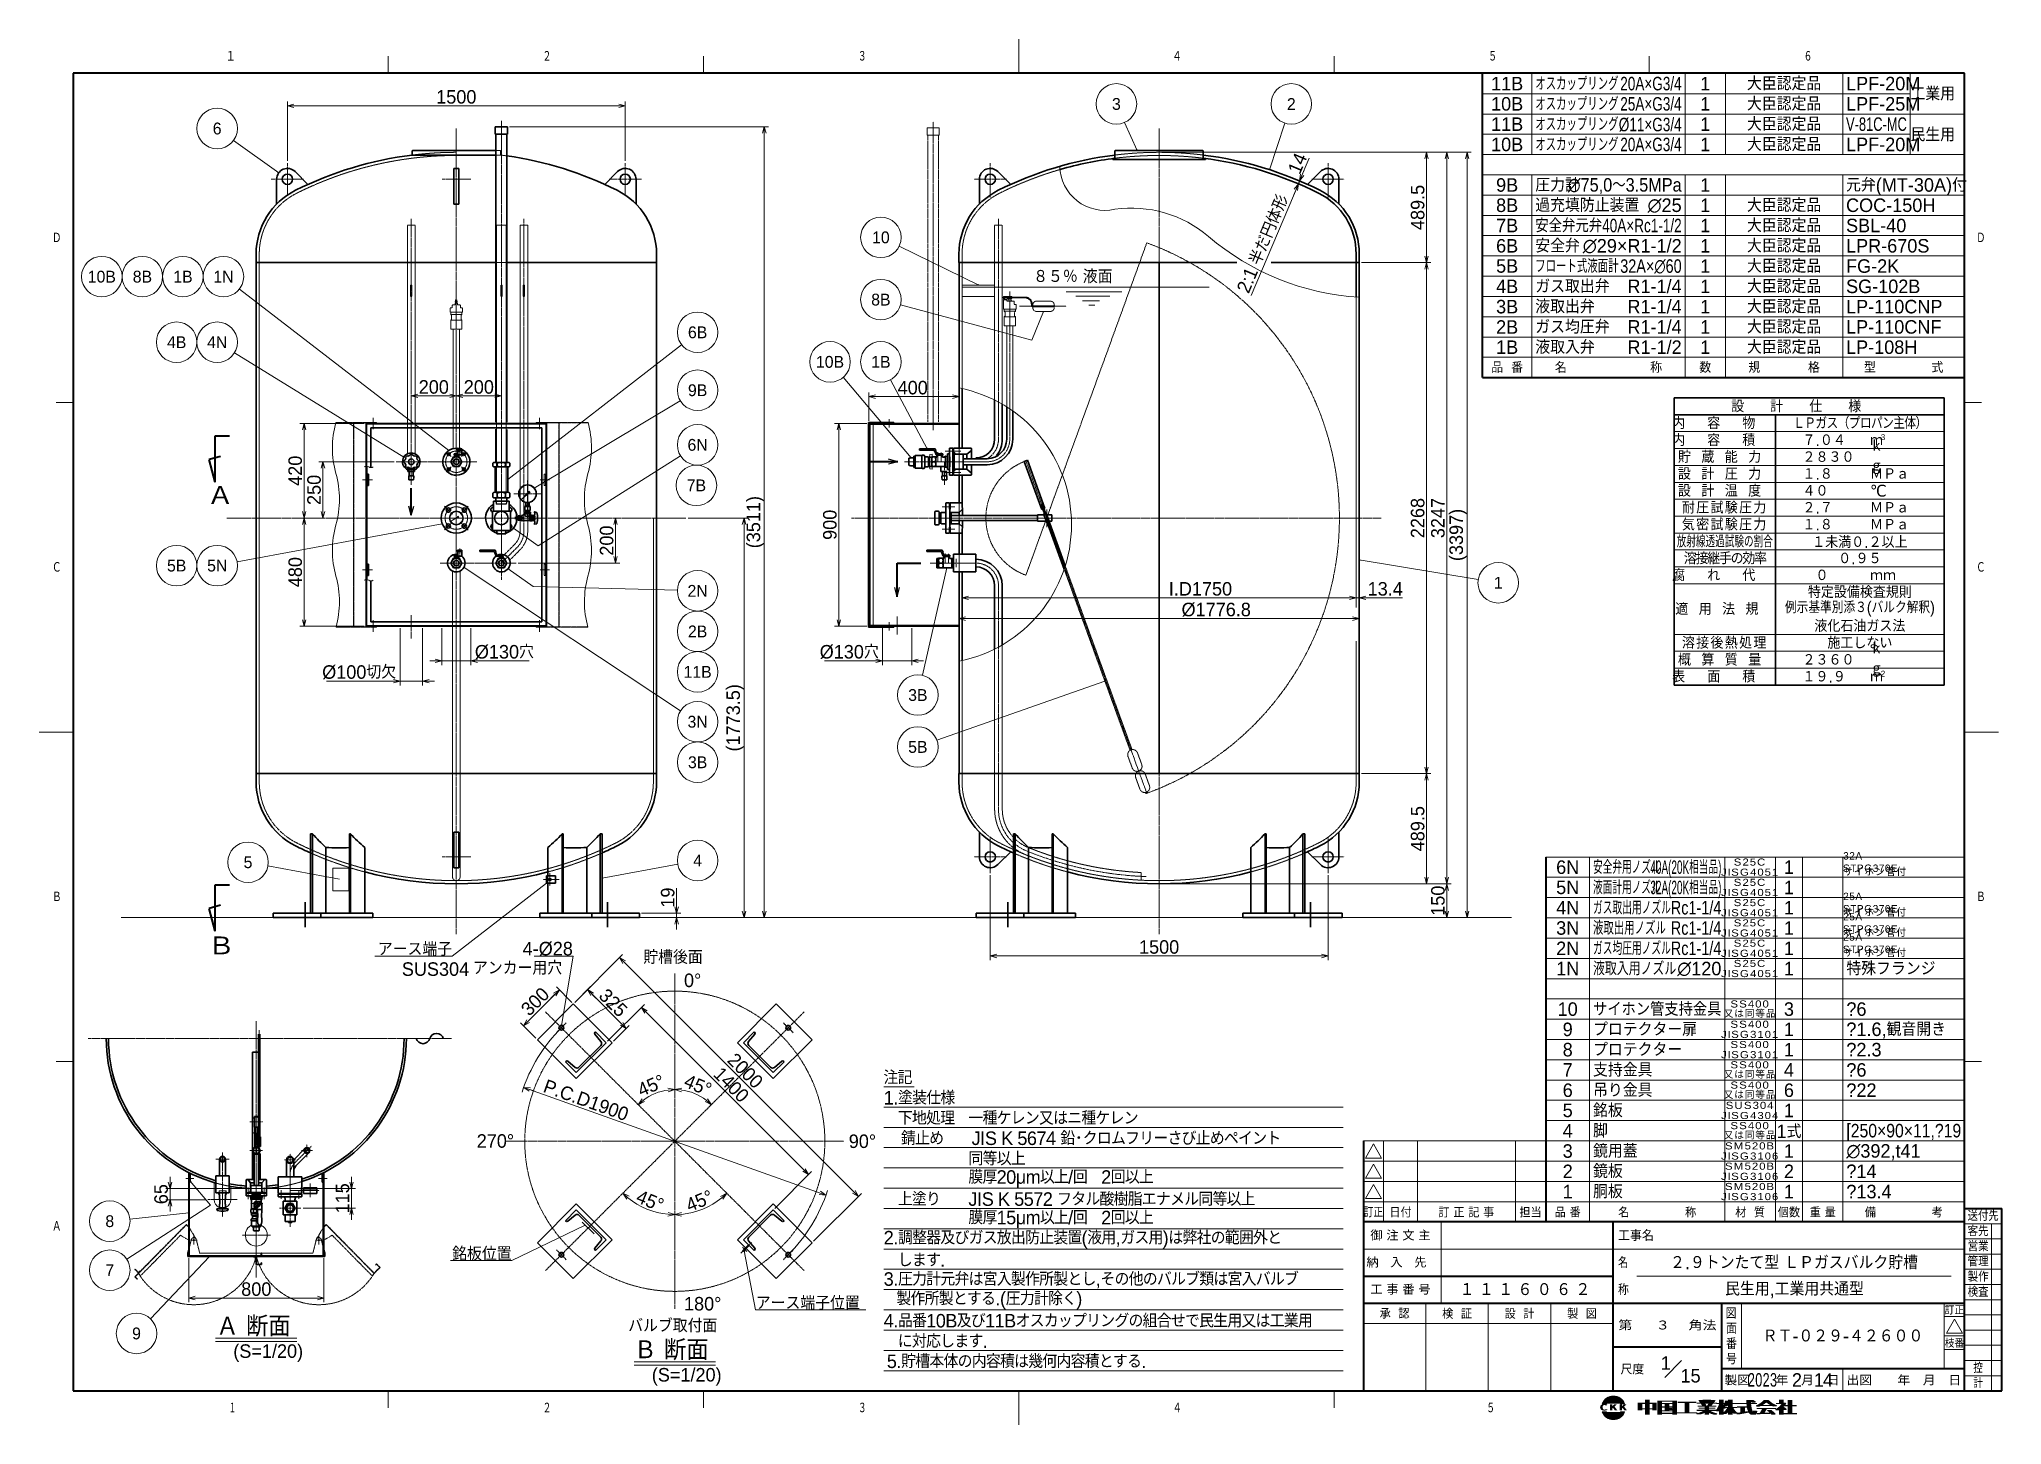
# Model space of a CAD drawing. Header units: millimetres. Extents: x -136 to 8579, y -139 to 6011.
import ezdxf
from ezdxf.enums import TextEntityAlignment as Align

# ---------------------------------------------------------------- set-up
doc = ezdxf.new("R2010")
doc.units = ezdxf.units.MM
doc.header["$LTSCALE"] = 0.5
for name, pattern in [('CENTER2', [28.575, 19.05, -3.175, 3.175, -3.175]), ('HIDDEN2', [4.7625, 3.175, -1.5875]), ('PHANTOM2', [31.75, 15.875, -3.175, 3.175, -3.175, 3.175, -3.175])]:
    doc.linetypes.add(name, pattern=pattern)
doc.layers.get('Defpoints').update_dxf_attribs({"color": 151})
for name, color, linetype, lineweight in [('Center', 2, 'CENTER2', 9), ('Hidden', 7, 'HIDDEN2', 9), ('Item', 7, 'Continuous', 9), ('Line', 3, 'Continuous', 30), ('Phantom', 7, 'PHANTOM2', 9), ('Size', 40, 'Continuous', 30), ('Text', 7, 'Continuous', 30)]:
    doc.layers.add(name, color=color, linetype=linetype, lineweight=lineweight)
doc.styles.get("Standard").update_dxf_attribs({"font": 'exthalf2.shx', "bigfont": 'extfont2.shx'})
doc.dimstyles.new('設計', dxfattribs={"dimtxt": 4, "dimasz": 0.001, "dimexe": 1.25, "dimexo": 0.625, "dimtad": 1, "dimdsep": 46, "dimtxsty": 'Standard', "dimblk": '30a', "dimcen": 0, "dimadec": 0, "dimazin": 0, "dimtfac": 1, "dimtofl": 0, "dimtmove": 0, "dimatfit": 3, "dimldrblk": '30a', "dimfxl": 1, "dimlwd": 9, "dimlwe": 9, "dimarcsym": 0})
doc.dimstyles.new('設計$2', dxfattribs={"dimtxt": 4, "dimasz": 2, "dimexe": 1.25, "dimexo": 0.625, "dimtad": 1, "dimdsep": 46, "dimtxsty": 'Standard', "dimblk": 'OPEN30', "dimcen": 0, "dimadec": 0, "dimazin": 0, "dimtfac": 1, "dimtofl": 0, "dimtmove": 0, "dimatfit": 3, "dimldrblk": '30a', "dimfxl": 1, "dimlwd": 9, "dimlwe": 9, "dimarcsym": 0})
doc.dimstyles.new('設計$3', dxfattribs={"dimtxt": 4, "dimasz": 0.001, "dimexe": 1.25, "dimexo": 0.625, "dimtad": 1, "dimdsep": 46, "dimtxsty": 'Standard', "dimblk": '30a', "dimcen": 0, "dimadec": 0, "dimazin": 0, "dimtfac": 1, "dimtmove": 0, "dimatfit": 0, "dimldrblk": '30a', "dimfxl": 1, "dimlwd": 9, "dimlwe": 9, "dimarcsym": 0})

msp = doc.modelspace()

# ---------------------------------------------------------------- texts
at = {"color": 4, "lineweight": 30}
for s, height, width, p, p2 in [('１', 48, 1.666667, (689.60818, 5912.35569), (737.60818, 5912.35569)), ('２', 48, 1.10731, (2098.63085, 5912.35569), (2137.60817, 5912.35569)), ('３', 48, 1.093503, (3499.11687, 5912.35569), (3537.60817, 5912.35569)), ('４', 48, 1.119524, (4894.61846, 5912.35569), (4937.60818, 5912.35569)), ('５', 48, 1.118427, (6298.23953, 5912.35569), (6337.60817, 5912.35569)), ('６', 48, 1.107611, (7698.62025, 5912.35569), (7737.60817, 5912.35569)), ('Ｄ', 48, 1.106771, (-79.89183, 5106.10569), (-37.39183, 5106.10569)), ('Ｄ', 48, 1.097636, (8464.60817, 5106.10569), (8506.75739, 5106.10569)), ('Ｃ', 48, 1.111459, (-80.07185, 3643.60569), (-37.39183, 3643.60569)), ('Ｃ', 48, 1.093803, (8464.60817, 3643.60569), (8506.6102, 3643.60569)), ('Ｂ', 48, 1.091891, (-79.32044, 2181.10569), (-37.39183, 2181.10569)), ('Ｂ', 48, 1.105352, (8464.60817, 2181.10569), (8507.05367, 2181.10569)), ('送付先', 42, 0.985714, (8427.10817, 766.60569), (8565.10817, 766.60569)), ('Ａ', 48, 1.111342, (-80.06736, 718.60569), (-37.39183, 718.60569)), ('工事名', 48, 1.014031, (6874.60817, 677.35569), (7033.60817, 677.35569)), ('客先', 42, 1.037946, (8427.10817, 699.10569), (8520.10817, 699.10569)), ('名', 48, 1.083723, (6874.60817, 557.35569), (6919.69104, 557.35569)), ('管理', 42, 1.037946, (8427.10817, 564.10569), (8520.10817, 564.10569)), ('営業', 42, 1.037946, (8427.10817, 631.60569), (8520.10817, 631.60569)), ('製作', 42, 1.037946, (8427.10817, 496.60569), (8520.10817, 496.60569)), ('称', 48, 1.071429, (6874.60817, 437.35569), (6922.60817, 437.35569)), ('検査', 42, 1.037946, (8427.10817, 429.10569), (8520.10817, 429.10569)), ('図', 48, 1.153846, (7352.65243, 332.35569), (7400.65243, 332.35569)), ('第\u3000  ３\u3000 角法', 45, 1.108779, (6876.16262, 279.85569), (7311.91262, 279.85569)), ('面', 48, 1.071429, (7354.60817, 264.85569), (7402.60817, 264.85569)), ('番', 48, 1.071429, (7354.60817, 197.35569), (7402.60817, 197.35569)), ('号', 48, 1.071429, (7354.60817, 129.85569), (7402.60817, 129.85569)), ('尺度', 45, 1.092514, (6885.93358, 84.85569), (6990.81488, 84.85569)), ('控', 42, 1.071429, (8452.60817, 91.60569), (8494.60817, 91.60569)), ('製図\u3000\u3000年\u3000月\u3000日', 45, 1.091034, (7347.57878, 36.10569), (7858.18261, 36.10569)), ('出図\u3000\u3000年\u3000月\u3000日', 45, 1.085488, (7889.67259, 36.10569), (8397.68119, 36.10569)), ('計', 42, 1.071429, (8452.60817, 24.10569), (8494.60817, 24.10569)), ('１', 48, 1.07958, (706.51629, -87.64431), (737.60818, -87.64431)), ('２', 48, 1.093808, (2099.10612, -87.64431), (2137.60817, -87.64431)), ('３', 48, 1.08178, (3499.52951, -87.64431), (3537.60817, -87.64431)), ('４', 48, 1.08297, (4896.02212, -87.64431), (4937.60818, -87.64431)), ('５', 48, 1.115744, (6289.60817, -87.64431), (6328.88235, -87.64431))]:
    msp.add_text(s, height=height, dxfattribs=dict(at, width=width)).set_placement(p, p2, align=Align.FIT)
at = {"color": 4, "lineweight": 30, "width": 0.8}
msp.add_text('訂正', height=45, dxfattribs=at).set_placement((5788.60817, 806.35569), align=Align.MIDDLE)
at = {"color": 4, "lineweight": 30}
for s, height, p in [('日付', 45, (5908.60817, 806.35569)), ('訂 正 記 事', 45, (6201.10817, 806.35569)), ('担当', 45, (6486.10817, 806.35569)), ('品 番', 45, (6651.10817, 806.35569)), ('名\u3000\u3000\u3000\u3000\u3000称', 45, (7048.60817, 806.35569)), ('材  質', 45, (7461.10817, 806.35569)), ('個数', 45, (7633.60817, 806.35569)), ('重 量', 45, (7783.60817, 806.35569)), ('備\u3000\u3000\u3000\u3000\u3000考', 45, (8143.60817, 806.35569)), ('承  認', 45, (5882.35817, 356.35569)), ('検  証', 45, (6159.85817, 356.35569)), ('設  計', 45, (6437.35817, 356.35569)), ('製  図', 45, (6714.85817, 356.35569)), ('1', 60, (7086.3816, 135.08168))]:
    msp.add_text(s, height=height, dxfattribs=at).set_placement(p, align=Align.MIDDLE)
at = {"color": 7, "lineweight": 30}
for s, height, width, p, p2 in [('ＣＫＫ', 27, 1.475694, (6786.4507, -77.81494), (6913.9507, -77.81494)), ('ＣＫＫ', 27, 1.475694, (6788.7007, -77.81494), (6916.2007, -77.81494)), ('ＣＫＫ', 27, 1.475694, (6790.9507, -77.81494), (6918.4507, -77.81494)), ('ＣＫＫ', 27, 1.475694, (6793.2007, -77.81494), (6920.7007, -77.81494)), ('中国工業株式会社', 60, 1.258929, (6953.68139, -94.31494), (7658.68139, -94.31494)), ('中国工業株式会社', 60, 1.258929, (6955.18139, -94.31494), (7660.18139, -94.31494)), ('中国工業株式会社', 60, 1.258929, (6956.68139, -94.31494), (7661.68139, -94.31494)), ('中国工業株式会社', 60, 1.258929, (6958.18139, -94.31494), (7663.18139, -94.31494)), ('中国工業株式会社', 60, 1.258929, (6959.68139, -94.31494), (7664.68139, -94.31494)), ('中国工業株式会社', 60, 1.258929, (6961.18139, -94.31494), (7666.18139, -94.31494)), ('中国工業株式会社', 60, 1.258929, (6962.68139, -94.31494), (7667.68139, -94.31494)), ('中国工業株式会社', 60, 1.258929, (6964.18139, -94.31494), (7669.18139, -94.31494)), ('中国工業株式会社', 60, 1.258929, (6965.68139, -94.31494), (7670.68139, -94.31494)), ('中国工業株式会社', 60, 1.258929, (6967.18139, -94.31494), (7672.18139, -94.31494))]:
    msp.add_text(s, height=height, dxfattribs=dict(at, width=width)).set_placement(p, p2, align=Align.FIT)
at = {"color": 4, "lineweight": 30, "char_height": 45, "width": 345, "attachment_point": 5}
for s, insert in [('\\pi1;{\\W1.1;\\T1.3;御注文主}', (5916.10817, 701.35569)), ('\\pi0.9375;{\\W1.1;\\T1.95;納入先}', (5916.10817, 581.35569)), ('\\pi1;{\\W1.1;\\T1.3;工事番号}', (5916.10817, 461.35569))]:
    msp.add_mtext(s, dxfattribs=dict(at, insert=insert))
at = {"layer": 'Item', "color": 7, "lineweight": 40}
for s, p in [('Ａ 断面', (649.86894, 253.10143)), ('Ｂ 断面', (2505.33537, 148.04288))]:
    msp.add_text(s, height=90, dxfattribs=at).set_placement(p)
at = {"layer": 'Line', "color": 2}
for s, width, p in [('オスカップリング', 0.7, (6507.16876, 5784.59397)), ('オスカップリング', 0.7, (6507.16876, 5694.59397)), ('オスカップリング', 0.7, (6507.16876, 5604.59397)), ('オスカップリング', 0.7, (6507.16876, 5514.59397)), ('安全弁元弁', 0.9, (6507.16876, 5154.59397)), ('フロート式液面計', 0.7, (6507.16876, 4974.59397)), ('安全弁用ノズル', 0.55, (6763.60817, 2306.35569)), ('液面計用ノズル', 0.55, (6763.60817, 2216.35569)), ('ガス取出用ノズル', 0.6, (6763.60817, 2126.35569)), ('液取出用ノズル', 0.7, (6763.60817, 2036.35569)), ('ガス均圧用ノズル', 0.6, (6763.60817, 1946.35569)), ('液取入用ノズル', 0.8, (6763.60817, 1856.35569))]:
    msp.add_text(s, height=60, dxfattribs=dict(at, width=width)).set_placement(p)
for s, width, p in [('20A×G3/4', 0.75, (7157.16876, 5784.59397)), ('25A×G3/4', 0.75, (7157.16876, 5694.59397)), ('%%C11×G3/4', 0.75, (7157.16876, 5602.83225)), ('20A×G3/4', 0.75, (7157.16876, 5514.59397)), ('∅75,0～3.5MPa', 0.9, (7157.16876, 5335.06641)), ('40A×Rc1-1/2', 0.75, (7157.16876, 5154.59397)), ('32A×∅60', 0.8, (7157.16876, 4974.59397)), ('40A(20K相当品)', 0.55, (7333.60817, 2306.35569)), ('32A(20K相当品)', 0.55, (7333.60817, 2216.35569)), ('Rc1-1/4', 0.8, (7333.60817, 2126.35569)), ('Rc1-1/4', 0.8, (7333.60817, 2036.35569)), ('Rc1-1/4', 0.8, (7333.60817, 1946.35569))]:
    msp.add_text(s, height=60, dxfattribs=dict(at, width=width)).set_placement(p, align=Align.RIGHT)
for s, p in [('LPF-20M', (7887.16876, 5784.59397)), ('LPF-25M', (7887.16876, 5694.59397)), ('LPF-20M', (7887.16876, 5514.59397)), ('圧力計', (6507.16876, 5334.59397)), ('元弁(MT-30A)付', (7887.16876, 5334.59397)), ('過充填防止装置', (6507.16876, 5244.59397)), ('COC-150H', (7887.16876, 5244.59397)), ('SBL-40', (7887.16876, 5154.59397)), ('安全弁', (6507.16876, 5064.59397)), ('LPR-670S', (7887.16876, 5064.59397)), ('FG-2K', (7887.16876, 4974.59397)), ('ガス取出弁', (6507.16876, 4884.59397)), ('SG-102B', (7887.16876, 4884.59397)), ('液取出弁', (6507.16876, 4794.59397)), ('LP-110CNP', (7887.16876, 4794.59397)), ('ガス均圧弁', (6507.16876, 4704.59397)), ('LP-110CNF', (7887.16876, 4704.59397)), ('液取入弁', (6507.16876, 4614.59397)), ('LP-108H', (7887.16876, 4614.59397)), ('特殊フランジ', (7888.60817, 1856.35569)), ('\uee006', (7888.60817, 1676.35569)), ('プロテクター扉', (6763.60817, 1586.35569)), ('\uee001.6,観音開き', (7888.60817, 1586.82814)), ('プロテクター', (6763.60817, 1496.35569)), ('\uee002.3', (7888.60817, 1496.35569)), ('支持金具', (6763.60817, 1406.35569)), ('\uee006', (7888.60817, 1406.35569)), ('吊り金具', (6763.60817, 1316.35569)), ('\uee0022', (7888.60817, 1316.35569)), ('銘板', (6763.60817, 1226.35569)), ('脚', (6763.60817, 1136.35569)), ('鏡用蓋', (6763.60817, 1046.35569)), ('∅392,t41', (7888.60817, 1046.82814)), ('鏡板', (6763.60817, 956.35569)), ('\uee0014', (7888.60817, 956.35569)), ('胴板', (6763.60817, 866.35569)), ('\uee0013.4', (7888.60817, 866.35569))]:
    msp.add_text(s, height=60, dxfattribs=at).set_placement(p)
for s, width, p, p2 in [('V-81C-MC', 0.964286, (7887.16876, 5604.59397), (8157.16876, 5604.59397)), ('サイホン管支持金具', 0.901899, (6763.60817, 1676.35569), (7333.60817, 1676.35569)), ('[250×90×11,\uee0019', 0.844371, (7888.60817, 1136.82814), (8398.60817, 1136.82814))]:
    msp.add_text(s, height=60, dxfattribs=dict(at, width=width)).set_placement(p, p2, align=Align.FIT)
for s, p in [('∅25', (7157.16876, 5244.59397)), ('∅29×R1-1/2', (7157.16876, 5064.59397)), ('R1-1/4', (7157.16876, 4884.59397)), ('R1-1/4', (7157.16876, 4794.59397)), ('R1-1/4', (7157.16876, 4704.59397)), ('R1-1/2', (7157.16876, 4614.59397)), ('∅120', (7333.60817, 1856.35569))]:
    msp.add_text(s, height=60, dxfattribs=at).set_placement(p, align=Align.RIGHT)
at = {"layer": 'Line', "color": 2, "lineweight": 30, "char_height": 60}
for s, insert, width, attachment_point in [('大臣認定品', (7612.16876, 5814.59397), 520, 5), ('大臣認定品', (7612.16876, 5724.59397), 520, 5), ('\\pi1,t0;工業用', (8172.16876, 5769.59397), 241.439415, 4), ('大臣認定品', (7612.16876, 5634.59397), 520, 5), ('大臣認定品', (7612.16876, 5544.59397), 520, 5), ('\\pi1,t0;民生用', (8172.16876, 5587.83225), 241.439415, 4), ('大臣認定品', (7612.16876, 5274.59397), 520, 5), ('大臣認定品', (7612.16876, 5184.59397), 520, 5), ('大臣認定品', (7612.16876, 5094.59397), 520, 5), ('大臣認定品', (7612.16876, 5004.59397), 520, 5), ('大臣認定品', (7612.16876, 4914.59397), 520, 5), ('大臣認定品', (7612.16876, 4824.59397), 520, 5), ('大臣認定品', (7612.16876, 4734.59397), 520, 5), ('大臣認定品', (7612.16876, 4644.59397), 520, 5)]:
    msp.add_mtext(s, dxfattribs=dict(at, insert=insert, width=width, attachment_point=attachment_point))
at = {"layer": 'Size', "char_height": 60, "width": 451.051368, "attachment_point": 9}
for s, insert in [('アース端子', (1697.1377, 1942.52966)), ('\\pi17;4-%%C28', (2233.22988, 1942.52966))]:
    msp.add_mtext(s, dxfattribs=dict(at, insert=insert))
at = {"layer": 'Size', "char_height": 60}
for s, insert, attachment_point in [('銘板位置', (1961.25925, 590.40287), 9), ('アース端子位置', (3045.53772, 371.54862), 7)]:
    msp.add_mtext(s, dxfattribs=dict(at, insert=insert, attachment_point=attachment_point))
at = {"layer": 'Text'}
for s, height, p in [('11B', 60, (6382.16876, 5814.59397)), ('1', 60, (7262.16876, 5814.59397)), ('10B', 60, (6382.16876, 5724.59397)), ('1', 60, (7262.16876, 5724.59397)), ('11B', 60, (6382.16876, 5634.59397)), ('1', 60, (7262.16876, 5634.59397)), ('10B', 60, (6382.16876, 5544.59397)), ('1', 60, (7262.16876, 5544.59397)), ('9B', 60, (6382.16876, 5364.59397)), ('1', 60, (7262.16876, 5364.59397)), ('8B', 60, (6382.16876, 5274.59397)), ('1', 60, (7262.16876, 5274.59397)), ('10', 52.5, (3601.08526, 5131.98476)), ('7B', 60, (6382.16876, 5184.59397)), ('1', 60, (7262.16876, 5184.59397)), ('6B', 60, (6382.16876, 5094.59397)), ('1', 60, (7262.16876, 5094.59397)), ('5B', 60, (6382.16876, 5004.59397)), ('1', 60, (7262.16876, 5004.59397)), ('8B', 52.5, (3601.08526, 4855.69439)), ('4B', 60, (6382.16876, 4914.59397)), ('1', 60, (7262.16876, 4914.59397)), ('3B', 60, (6382.16876, 4824.59397)), ('1', 60, (7262.16876, 4824.59397)), ('6B', 52.5, (2787.32116, 4710.58101)), ('2B', 60, (6382.16876, 4734.59397)), ('1', 60, (7262.16876, 4734.59397)), ('1B', 60, (6382.16876, 4644.59397)), ('1', 60, (7262.16876, 4644.59397)), ('10B', 52.5, (3375.26218, 4579.40402)), ('1B', 52.5, (3601.08526, 4579.40402)), ('9B', 52.5, (2787.32116, 4453.41275)), ('6N', 52.5, (2787.32116, 4210.97436)), ('7B', 52.5, (2781.88086, 4031.13893)), ('１未満０.２以上', 52.5, (7948.60817, 3782.09397)), ('2N', 52.5, (2787.32116, 3563.19355)), ('2B', 52.5, (2787.32116, 3383.19355)), ('11B', 52.5, (2787.32116, 3203.19355)), ('3B', 52.5, (3765.2244, 3100.46715)), ('3N', 52.5, (2787.32116, 2982.07051)), ('5B', 52.5, (3765.2244, 2869.71902)), ('3B', 52.5, (2787.32116, 2802.07051)), ('5', 52.5, (790.71975, 2357.99272)), ('4', 52.5, (2787.32116, 2365.92089)), ('6N', 60, (6651.10817, 2336.35569)), ('1', 60, (7633.60817, 2336.35569)), ('5N', 60, (6651.10817, 2246.35569)), ('1', 60, (7633.60817, 2246.35569)), ('4N', 60, (6651.10817, 2156.35569)), ('1', 60, (7633.60817, 2156.35569)), ('3N', 60, (6651.10817, 2066.35569)), ('1', 60, (7633.60817, 2066.35569)), ('2N', 60, (6651.10817, 1976.35569)), ('1', 60, (7633.60817, 1976.35569)), ('1N', 60, (6651.10817, 1886.35569)), ('1', 60, (7633.60817, 1886.35569)), ('10', 60, (6651.10817, 1706.35569)), ('3', 60, (7633.60817, 1706.35569)), ('9', 60, (6651.10817, 1616.35569)), ('1', 60, (7633.60817, 1616.35569)), ('8', 60, (6651.10817, 1526.35569)), ('1', 60, (7633.60817, 1526.35569)), ('7', 60, (6651.10817, 1436.35569)), ('4', 60, (7633.60817, 1436.35569)), ('6', 60, (6651.10817, 1346.35569)), ('6', 60, (7633.60817, 1346.35569)), ('5', 60, (6651.10817, 1256.35569)), ('1', 60, (7633.60817, 1256.35569)), ('4', 60, (6651.10817, 1166.35569)), ('1式', 60, (7633.60817, 1166.35569)), ('3', 60, (6651.10817, 1076.35569)), ('1', 60, (7633.60817, 1076.35569)), ('2', 60, (6651.10817, 986.35569)), ('2', 60, (7633.60817, 986.35569)), ('1', 60, (6651.10817, 896.35569)), ('1', 60, (7633.60817, 896.35569)), ('8', 52.5, (176.75421, 764.97022)), ('7', 52.5, (176.75421, 547.24661)), ('9', 52.5, (295.58036, 266.51397))]:
    msp.add_text(s, height=height, dxfattribs=at).set_placement(p, align=Align.MIDDLE)
for s, p in [('3', (4647.02755, 5724.29033)), ('2', (5423.59176, 5724.29033)), ('6', (653.66982, 5615.26132)), ('10B', (141.48175, 4957.63481)), ('8B', (321.83471, 4957.63481)), ('1B', (501.83471, 4957.63481)), ('1N', (681.83471, 4957.63481)), ('4B', (474.02278, 4666.55422)), ('4N', (654.02278, 4666.55422)), ('5B', (474.02278, 3674.72406)), ('5N', (654.02278, 3674.72406)), ('1', (6342.704, 3598.72953))]:
    msp.add_text(s, height=52.5, rotation=360, dxfattribs=at).set_placement(p, align=Align.MIDDLE)
for s, height, p in [('８５％ 液面', 60, (4277.43379, 4928.50567)), ('ｍ', 52.5, (7993.60817, 4205.84397)), ('3', 26.25, (8041.60817, 4232.09397)), ('ｍ', 52.5, (7993.60817, 3155.84397)), ('2', 26.25, (8041.60817, 3182.09397)), ('アンカー用穴', 60, (1789.55465, 1858.93301)), ('貯槽後面', 60, (2546.07941, 1906.67569)), ('SUS304', 60, (1473.78583, 1853.98835)), ('0°', 60, (2726.80008, 1804.06674)), ('270°', 60, (1806.35153, 1090.9544)), ('90°', 60, (3458.43888, 1089.74375)), ('180°', 60, (2726.80008, 368.47075)), ('バルブ取付面', 60, (2478.989, 271.19853)), ('(S=1/20)', 60, (725.34726, 158.23896)), ('(S=1/20)', 60, (2583.81369, 53.18041))]:
    msp.add_text(s, height=height, dxfattribs=at).set_placement(p)
at = {"layer": 'Text', "lineweight": 20, "width": 0.9}
for s, p in [('訂正', (8368.60817, 371.93467)), ('枝番', (8368.60817, 225.68467))]:
    msp.add_text(s, height=34.5, dxfattribs=at).set_placement(p, align=Align.MIDDLE)
at = {"layer": 'Text', "color": 4, "char_height": 48, "attachment_point": 5}
for s, insert, width in [('品  番', (6382.16876, 4554.59397), 220), ('名\u3000\u3000\u3000\u3000   \u3000\u3000称', (6832.16876, 4554.59397), 680), ('数', (7262.16876, 4554.59397), 180), ('規\u3000\u3000 \u3000  格', (7612.16876, 4554.59397), 520), ('型\u3000  \u3000\u3000\u3000式', (8142.88846, 4554.59397), 541.439415)]:
    msp.add_mtext(s, dxfattribs=dict(at, insert=insert, width=width))
at = {"layer": 'Text'}
for s, insert, char_height, width, attachment_point in [('{\\T3;設計仕様}', (7723.60817, 4382.09397), 52.5, 1200, 5), ('{\\T2.7;内容物}', (7348.60817, 4307.09397), 52.5, 450, 5), ('{\\W0.9;\\T0.95;ＬＰガス（プロパン主体）}', (7948.60817, 4307.09397), 52.5, 750, 5), ('{\\T2.7;内容積}', (7348.60817, 4232.09397), 52.5, 450, 5), ('{\\T1.8;貯蔵能力}', (7348.60817, 4157.09397), 52.5, 450, 5), ('７.０４', (7693.60817, 4232.09397), 52.5, 300, 4), ('ｋｇ', (7993.60817, 4157.09397), 52.5, 103.0727936, 4), ('{\\T1.8;設計圧力}', (7348.60817, 4082.09397), 52.5, 450, 5), ('２８３０', (7693.60817, 4157.09397), 52.5, 300, 4), ('１.８', (7693.60817, 4082.09397), 52.5, 300, 4), ('ＭＰａ', (7993.60817, 4082.09397), 52.5, 201.4340376, 4), ('{\\T1.8;設計温度}', (7348.60817, 4007.09397), 52.5, 450, 5), ('４０', (7693.60817, 4007.09397), 52.5, 300, 4), ('℃', (7993.60817, 4007.09397), 52.5, 201.4340376, 4), ('{\\T1.1;耐圧試験圧力}', (7348.60817, 3932.09397), 52.5, 450, 5), ('２.７', (7693.60817, 3932.09397), 52.5, 300, 4), ('ＭＰａ', (7993.60817, 3932.09397), 52.5, 201.4340376, 4), ('{\\T1.1;気密試験圧力}', (7348.60817, 3857.09397), 52.5, 450, 5), ('１.８', (7693.60817, 3857.09397), 52.5, 300, 4), ('ＭＰａ', (7993.60817, 3857.09397), 52.5, 201.4340376, 4), ('{\\W0.65;放射線透過試験の割合}', (7348.60817, 3782.09397), 52.5, 450, 5), ('{\\T2.7;腐れ代}', (7348.60817, 3632.09397), 52.5, 450, 5), ('{\\T0.9;溶接継手の効率}', (7348.60817, 3707.09397), 52.5, 450, 5), ('０.９５', (7948.60817, 3707.09397), 52.5, 750, 5), ('特定設備検査規則', (7948.60817, 3557.09397), 52.5, 750, 5), ('\u3000０', (7693.60817, 3632.09397), 52.5, 300, 4), ('ｍｍ', (7993.60817, 3632.09397), 52.5, 134.4361787, 4), ('{\\T1.8;適用法規}', (7336.82616, 3482.09397), 52.5, 450, 5), ('{\\W0.9;例示基準別添３(バルク解釈)}', (7948.60817, 3482.09397), 52.5, 750, 5), ('液化石油ガス法', (7948.60817, 3407.09397), 52.5, 750, 5), ('{\\T1.1;溶接後熱処理}', (7348.60817, 3332.09397), 52.5, 450, 5), ('施工しない', (7948.60817, 3332.09397), 52.5, 750, 5), ('ｋｇ', (7993.60817, 3257.09397), 52.5, 103.0727936, 4), ('{\\T1.8;概算質量}', (7348.60817, 3257.09397), 52.5, 450, 5), ('２３６０', (7693.60817, 3257.09397), 52.5, 300, 4), ('{\\T2.7;表面積}', (7348.60817, 3182.09397), 52.5, 450, 5), ('１９.９', (7693.60817, 3182.09397), 52.5, 300, 4), ('{\\T0.95;注記}', (3612.5949, 1402.60569), 60, 729.5827795, 4), ('\\pi1;{\\T0.95;1.塗装仕様}', (3612.5949, 1312.60569), 60, 729.5827795, 4), ('\\pi1;{\\T0.95;\u3000下地処理\u3000一種ケレン又はニ種ケレン}', (3612.5949, 1222.60569), 60, 1799.9836679, 4), ('\\pi1;{\\T0.95;\u3000\u3000\u3000\u3000\u3000\u3000同等以上}', (3612.5949, 1042.60569), 60, 1938.4029062, 4), ('\\pi1;{\\T0.95;\u3000\u3000\u3000\u3000\u3000\u3000膜厚20μm以上/回\u30002回以上}', (3612.5949, 952.60569), 60, 1938.4029062, 4), ('\\pi1;{\\T0.95;\u3000上塗り\u3000\u3000JIS K 5572 フタル酸樹脂エナメル同等以上}', (3612.5949, 862.60569), 60, 1938.4029062, 4), ('\\pi1;{\\T0.95;\u3000\u3000\u3000\u3000\u3000\u3000膜厚15μm以上/回\u30002回以上}', (3612.5949, 772.60569), 60, 1938.4029062, 4), ('\\pi1;{\\T0.95;2.調整器及びガス放出防止装置(液用,ガス用)は弊社の範囲外と}', (3612.5949, 682.60569), 60, 2170.0241736, 4), ('\\pi1;{\\T0.95;\u3000します.}', (3612.5949, 592.60569), 60, 2094.0102961, 4), ('\\pi1;{\\T0.95;3.圧力計元弁は宮入製作所製とし,その他のバルブ類は宮入バルブ}', (3612.5949, 502.60569), 60, 2126.5009321, 4), ('\\pi15;{\\T0.95;  製作所製とする.(圧力計除く)}', (3612.5949, 412.60569), 60, 2125.4111445, 4), ('\\pi1;{\\T0.95;4.品番10B及び11Bオスカップリングの組合せで民生用又は工業用}', (3612.5949, 322.60569), 60, 2203.7881383, 4), ('\\pi1;{\\T0.95;\u3000に対応します.}', (3612.5949, 232.60569), 60, 2094.0102961, 4), ('\\pi15;{\\T0.95;5.貯槽本体の内容積は幾何内容積とする.}', (3612.5949, 142.60569), 60, 2126.5009321, 4)]:
    msp.add_mtext(s, dxfattribs=dict(at, insert=insert, char_height=char_height, width=width, attachment_point=attachment_point))
at = {"layer": 'Text', "color": 1, "lineweight": 40, "char_height": 90, "width": 82.4932662, "attachment_point": 1}
for s, insert in [('{\\W1.2;Ａ}', (608.14746, 4030.07003)), ('{\\W1.2;Ｂ}', (612.73309, 2030.67051))]:
    msp.add_mtext(s, dxfattribs=dict(at, insert=insert))
at = {"layer": 'Text', "color": 2}
for s, insert, char_height, width, attachment_point in [('{\\W1.2;\\T1.15;S25C}', (7461.10817, 2358.85569), 31.5, 225, 5), ('\\pi1.048;{\\T1.1;32A STPG370E}', (7873.60817, 2358.85569), 33, 301.2411263, 4), ('{\\W1.2;\\T1.15;JISG4051}', (7461.10817, 2313.85569), 31.5, 225, 5), ('{\\W1.2;\\T1.15;S25C}', (7461.10817, 2268.85569), 31.5, 225, 5), ('\\pi1.048;{\\T1.1;サイホン管付}', (7873.60817, 2313.85569), 33, 319.8212521, 4), ('{\\W1.2;\\T1.15;JISG4051}', (7461.10817, 2223.85569), 31.5, 225, 5), ('{\\W1.2;\\T1.15;S25C}', (7461.10817, 2178.85569), 31.5, 225, 5), ('\\pi1.048;{\\T1.1;25A STPG370E}', (7873.60817, 2178.85569), 33, 301.2411263, 4), ('{\\W1.2;\\T1.15;JISG4051}', (7461.10817, 2133.85569), 31.5, 225, 5), ('{\\W1.2;\\T1.15;S25C}', (7461.10817, 2088.85569), 31.5, 225, 5), ('\\pi1.048;{\\T1.1;25A STPG370E}', (7873.60817, 2088.85569), 33, 301.2411263, 4), ('\\pi1.048;{\\T1.1;サイホン管付}', (7873.60817, 2133.85569), 33, 319.8212521, 4), ('{\\W1.2;\\T1.15;JISG4051}', (7461.10817, 2043.85569), 31.5, 225, 5), ('{\\W1.2;\\T1.15;S25C}', (7461.10817, 1998.85569), 31.5, 225, 5), ('\\pi1.048;{\\T1.1;25A STPG370E}', (7873.60817, 1998.85569), 33, 301.2411263, 4), ('\\pi1.048;{\\T1.1;サイホン管付}', (7873.60817, 2043.85569), 33, 319.8212521, 4), ('{\\W1.2;\\T1.15;JISG4051}', (7461.10817, 1953.85569), 31.5, 225, 5), ('{\\W1.2;\\T1.15;S25C}', (7461.10817, 1908.85569), 31.5, 225, 5), ('\\pi1.048;{\\T1.1;サイホン管付}', (7873.60817, 1953.85569), 33, 319.8212521, 4), ('{\\W1.2;\\T1.15;JISG4051}', (7461.10817, 1863.85569), 31.5, 225, 5), ('{\\W1.2;\\T1.15;SS400}', (7461.10817, 1728.85569), 31.5, 225, 5), ('{\\T1.1;又は同等品}', (7461.10817, 1683.85569), 31.5, 225, 5), ('{\\W1.2;\\T1.15;JISG3101}', (7461.10817, 1593.85569), 31.5, 225, 5), ('{\\W1.2;\\T1.15;SS400}', (7461.10817, 1638.85569), 31.5, 225, 5), ('{\\W1.2;\\T1.15;JISG3101}', (7461.10817, 1503.85569), 31.5, 225, 5), ('{\\W1.2;\\T1.15;SS400}', (7461.10817, 1548.85569), 31.5, 225, 5), ('{\\T1.1;又は同等品}', (7461.10817, 1413.85569), 31.5, 225, 5), ('{\\W1.2;\\T1.15;SS400}', (7461.10817, 1458.85569), 31.5, 225, 5), ('{\\T1.1;又は同等品}', (7461.10817, 1323.85569), 31.5, 225, 5), ('{\\W1.2;\\T1.15;SS400}', (7461.10817, 1368.85569), 31.5, 225, 5), ('{\\W1.2;\\T1.15;JISG4304}', (7461.10817, 1233.85569), 31.5, 225, 5), ('{\\W1.2;\\T1.15;SUS304}', (7461.10817, 1278.85569), 31.5, 225, 5), ('{\\T1.1;又は同等品}', (7461.10817, 1143.85569), 31.5, 225, 5), ('{\\W1.2;\\T1.15;SS400}', (7461.10817, 1188.85569), 31.5, 225, 5), ('{\\W1.2;\\T1.15;JISG3106}', (7461.10817, 1053.85569), 31.5, 225, 5), ('{\\W1.2;\\T1.15;SM520B}', (7461.10817, 1098.85569), 31.5, 225, 5), ('{\\W1.2;\\T1.15;JISG3106}', (7461.10817, 963.85569), 31.5, 225, 5), ('{\\W1.2;\\T1.15;SM520B}', (7461.10817, 1008.85569), 31.5, 225, 5), ('{\\W1.2;\\T1.15;JISG3106}', (7461.10817, 873.85569), 31.5, 225, 5), ('{\\W1.2;\\T1.15;SM520B}', (7461.10817, 918.85569), 31.5, 225, 5), ('２.９トンたて型 ＬＰガスバルク貯槽', (7656.17264, 581.35569), 60, 1394.87106, 5), ('{\\T1.3;１１１６０６２}', (6471.10817, 461.35569), 60, 765, 5), ('民生用,工業用共通型', (7658.07641, 458.63858), 60, 1401.2750574, 5), ('ＲＴ-０２９-４２６００', (7873.60817, 255.39518), 60, 900, 5), ('15', (7152.18306, 78.26822), 60, 68.7080639, 4), ('{\\W0.7;\\T1.05;2023}', (7516.64794, 60.10569), 60, 120.8877788, 5)]:
    msp.add_mtext(s, dxfattribs=dict(at, insert=insert, char_height=char_height, width=width, attachment_point=attachment_point))
at = {"layer": 'Text', "color": 1, "char_height": 60}
for s, insert, width, attachment_point in [('\\pi15;{\\T0.95;\u3000錆止め\u3000\u3000JIS K 5674 鉛･クロムフリーさび止めペイント}', (3612.5949, 1132.60569), 2037.7783878, 4), ('{\\T0.8;2}', (7665.82478, 60.10569), 65.6249427, 5), ('{\\T0.9;14}', (7784.52815, 60.10569), 59.0474478, 5)]:
    msp.add_mtext(s, dxfattribs=dict(at, insert=insert, width=width, attachment_point=attachment_point))

# ---------------------------------------------------------------- blocks, each defined once
blk = doc.blocks.new('30a')
at = {"color": 0, "linetype": 'ByBlock', "lineweight": -2}
for q in [(-1931.85, 517.64), (-3500, 0), (-1931.85, -517.64)]:
    blk.add_line((0, 0), q, dxfattribs=at)
blk = doc.blocks.new('*D45')
at = {"layer": 'Defpoints', "color": 0, "transparency": 16777216}
for p in [(1123.5, 4136), (1448.8, 4136), (1259.1, 3886)]:
    blk.add_point(p, dxfattribs=at)
at = {"layer": 'Size', "color": 0, "lineweight": 9, "transparency": 16777216}
for p, q in [((1439.4, 4136), (1104.7, 4136)), ((1123.5, 3886), (1123.5, 4136))]:
    blk.add_line(p, q, dxfattribs=at)
at = {"layer": 'Size', "color": 0, "lineweight": 9, "transparency": 16777216, "xscale": 0.015, "yscale": 0.015, "zscale": 0.015}
for p, rotation in [((1123.5, 4136), 90), ((1123.5, 3886), 270)]:
    blk.add_blockref('30a', p, dxfattribs=dict(at, rotation=rotation))
at = {"layer": 'Size', "color": 0, "transparency": 16777216, "insert": (1084.1, 4011), "char_height": 60, "attachment_point": 5, "rotation": 90}
blk.add_mtext('250', dxfattribs=at)
blk = doc.blocks.new('*D46')
at = {"layer": 'Defpoints', "color": 0, "transparency": 16777216}
for p in [(1039.9, 3886), (1260.7, 3886), (1315.7, 3406)]:
    blk.add_point(p, dxfattribs=at)
at = {"layer": 'Size', "color": 0, "lineweight": 9, "transparency": 16777216}
for p, q in [((1039.9, 3406), (1039.9, 3886)), ((1306.4, 3406), (1021.2, 3406))]:
    blk.add_line(p, q, dxfattribs=at)
at = {"layer": 'Size', "color": 0, "lineweight": 9, "transparency": 16777216, "xscale": 0.015, "yscale": 0.015, "zscale": 0.015}
for p, rotation in [((1039.9, 3886), 90), ((1039.9, 3406), 270)]:
    blk.add_blockref('30a', p, dxfattribs=dict(at, rotation=rotation))
at = {"layer": 'Size', "color": 0, "transparency": 16777216, "insert": (1000.5, 3646), "char_height": 60, "attachment_point": 5, "rotation": 90}
blk.add_mtext('480', dxfattribs=at)
blk = doc.blocks.new('*D47')
at = {"layer": 'Defpoints', "color": 0, "transparency": 16777216}
for p in [(1039.9, 4306), (1315.7, 4306), (1260.7, 3886)]:
    blk.add_point(p, dxfattribs=at)
at = {"layer": 'Size', "color": 0, "lineweight": 9, "transparency": 16777216}
for p, q in [((1306.4, 4306), (1021.2, 4306)), ((1039.9, 3886), (1039.9, 4306))]:
    blk.add_line(p, q, dxfattribs=at)
at = {"layer": 'Size', "color": 0, "lineweight": 9, "transparency": 16777216, "xscale": 0.015, "yscale": 0.015, "zscale": 0.015}
for p, rotation in [((1039.9, 4306), 90), ((1039.9, 3886), 270)]:
    blk.add_blockref('30a', p, dxfattribs=dict(at, rotation=rotation))
at = {"layer": 'Size', "color": 0, "transparency": 16777216, "insert": (1000.5, 4096), "char_height": 60, "attachment_point": 5, "rotation": 90}
blk.add_mtext('420', dxfattribs=at)
blk = doc.blocks.new('*D48')
at = {"layer": 'Defpoints', "color": 0, "transparency": 16777216}
for p in [(1715.7, 4428.3), (1515.7, 4306), (1715.7, 4306)]:
    blk.add_point(p, dxfattribs=at)
at = {"layer": 'Size', "color": 0, "lineweight": 9, "transparency": 16777216}
blk.add_line((1515.7, 4428.3), (1715.7, 4428.3), dxfattribs=at)
at = {"layer": 'Size', "color": 0, "lineweight": 9, "transparency": 16777216, "xscale": 0.015, "yscale": 0.015, "zscale": 0.015, "rotation": 180}
blk.add_blockref('30a', (1515.7, 4428.3), dxfattribs=at)
at = {"layer": 'Size', "color": 0, "lineweight": 9, "transparency": 16777216, "xscale": 0.015, "yscale": 0.015, "zscale": 0.015}
blk.add_blockref('30a', (1715.7, 4428.3), dxfattribs=at)
at = {"layer": 'Size', "color": 0, "transparency": 16777216, "insert": (1615.7, 4467.7), "char_height": 60, "attachment_point": 5}
blk.add_mtext('200', dxfattribs=at)
blk = doc.blocks.new('*D49')
at = {"layer": 'Defpoints', "color": 0, "transparency": 16777216}
for p in [(1915.7, 4428.3), (1715.7, 4306), (1915.7, 4306)]:
    blk.add_point(p, dxfattribs=at)
at = {"layer": 'Size', "color": 0, "lineweight": 9, "transparency": 16777216}
blk.add_line((1715.7, 4428.3), (1915.7, 4428.3), dxfattribs=at)
at = {"layer": 'Size', "color": 0, "lineweight": 9, "transparency": 16777216, "xscale": 0.015, "yscale": 0.015, "zscale": 0.015, "rotation": 180}
blk.add_blockref('30a', (1715.7, 4428.3), dxfattribs=at)
at = {"layer": 'Size', "color": 0, "lineweight": 9, "transparency": 16777216, "xscale": 0.015, "yscale": 0.015, "zscale": 0.015}
blk.add_blockref('30a', (1915.7, 4428.3), dxfattribs=at)
at = {"layer": 'Size', "color": 0, "transparency": 16777216, "insert": (1815.7, 4467.7), "char_height": 60, "attachment_point": 5}
blk.add_mtext('200', dxfattribs=at)
blk = doc.blocks.new('*D50')
at = {"layer": 'Defpoints', "color": 0, "transparency": 16777216}
for p in [(2172.3, 3886), (2422.8, 3886), (1981.4, 3686)]:
    blk.add_point(p, dxfattribs=at)
at = {"layer": 'Size', "color": 0, "lineweight": 9, "transparency": 16777216}
for p, q in [((2422.8, 3686), (2422.8, 3886)), ((1990.7, 3686), (2441.6, 3686))]:
    blk.add_line(p, q, dxfattribs=at)
at = {"layer": 'Size', "color": 0, "lineweight": 9, "transparency": 16777216, "xscale": 0.015, "yscale": 0.015, "zscale": 0.015}
for p, rotation in [((2422.8, 3886), 90), ((2422.8, 3686), 270)]:
    blk.add_blockref('30a', p, dxfattribs=dict(at, rotation=rotation))
at = {"layer": 'Size', "color": 0, "transparency": 16777216, "insert": (2383.4, 3786), "char_height": 60, "attachment_point": 5, "rotation": 90}
blk.add_mtext('200', dxfattribs=at)
blk = doc.blocks.new('*D51')
at = {"layer": 'Defpoints', "color": 0, "transparency": 16777216}
for p in [(2465.7, 5715.9), (965.7, 5461.6), (2465.7, 5461.6)]:
    blk.add_point(p, dxfattribs=at)
at = {"layer": 'Size', "color": 0, "lineweight": 9, "transparency": 16777216}
for p, q in [((965.7, 5471), (965.7, 5734.7)), ((965.7, 5715.9), (2465.7, 5715.9)), ((2465.7, 5471), (2465.7, 5734.7))]:
    blk.add_line(p, q, dxfattribs=at)
at = {"layer": 'Size', "color": 0, "lineweight": 9, "transparency": 16777216, "xscale": 0.015, "yscale": 0.015, "zscale": 0.015, "rotation": 180}
blk.add_blockref('30a', (965.7, 5715.9), dxfattribs=at)
at = {"layer": 'Size', "color": 0, "lineweight": 9, "transparency": 16777216, "xscale": 0.015, "yscale": 0.015, "zscale": 0.015}
blk.add_blockref('30a', (2465.7, 5715.9), dxfattribs=at)
at = {"layer": 'Size', "color": 0, "transparency": 16777216, "insert": (1715.7, 5755.3), "char_height": 60, "attachment_point": 5}
blk.add_mtext('1500', dxfattribs=at)
blk = doc.blocks.new('*D52')
at = {"layer": 'Defpoints', "color": 0, "transparency": 16777216}
for p in [(1650.7, 3406), (1780.7, 3406), (1780.7, 3252)]:
    blk.add_point(p, dxfattribs=at)
at = {"layer": 'Size', "color": 0, "lineweight": 9, "transparency": 16777216}
for p, q in [((1650.7, 3396.6), (1650.7, 3233.3)), ((1780.7, 3396.6), (1780.7, 3233.3)), ((1650.7, 3252), (1780.7, 3252)), ((1650.7, 3252), (1650.7, 3252)), ((1650.7, 3252), (1650.7, 3252)), ((1780.7, 3252), (2038.6, 3252)), ((1780.7, 3252), (1780.8, 3252)), ((1780.7, 3252), (1780.7, 3252))]:
    blk.add_line(p, q, dxfattribs=at)
at = {"layer": 'Size', "color": 0, "lineweight": 9, "transparency": 16777216, "xscale": 0.015, "yscale": 0.015, "zscale": 0.015}
blk.add_blockref('30a', (1650.7, 3252), dxfattribs=at)
at = {"layer": 'Size', "color": 0, "lineweight": 9, "transparency": 16777216, "xscale": 0.015, "yscale": 0.015, "zscale": 0.015, "rotation": 180}
blk.add_blockref('30a', (1780.7, 3252), dxfattribs=at)
at = {"layer": 'Size', "color": 0, "transparency": 16777216, "insert": (1929.2, 3291.4), "char_height": 60, "attachment_point": 5}
blk.add_mtext('%%C130穴', dxfattribs=at)
blk = doc.blocks.new('*D53')
at = {"layer": 'Defpoints', "color": 0, "transparency": 16777216}
for p in [(1465.7, 3406), (1565.7, 3406), (1565.7, 3162)]:
    blk.add_point(p, dxfattribs=at)
at = {"layer": 'Size', "color": 0, "lineweight": 9, "transparency": 16777216}
for p, q in [((1465.7, 3396.6), (1465.7, 3143.3)), ((1565.7, 3396.6), (1565.7, 3143.3)), ((1465.7, 3162), (1138.8, 3162)), ((1565.7, 3162), (1465.7, 3162)), ((1465.7, 3162), (1465.7, 3162)), ((1465.7, 3162), (1465.7, 3162)), ((1565.7, 3162), (1565.8, 3162)), ((1565.7, 3162), (1565.7, 3162))]:
    blk.add_line(p, q, dxfattribs=at)
at = {"layer": 'Size', "color": 0, "lineweight": 9, "transparency": 16777216, "xscale": 0.015, "yscale": 0.015, "zscale": 0.015}
blk.add_blockref('30a', (1465.7, 3162), dxfattribs=at)
at = {"layer": 'Size', "color": 0, "lineweight": 9, "transparency": 16777216, "xscale": 0.015, "yscale": 0.015, "zscale": 0.015, "rotation": 180}
blk.add_blockref('30a', (1565.7, 3162), dxfattribs=at)
at = {"layer": 'Size', "color": 0, "transparency": 16777216, "insert": (1284.2, 3201.4), "char_height": 60, "attachment_point": 5}
blk.add_mtext('%%C100切欠', dxfattribs=at)
blk = doc.blocks.new('*D54')
at = {"layer": 'Defpoints', "color": 0, "transparency": 16777216}
for p in [(2735.7, 3886), (2993.6, 3886), (2528.9, 2112.5)]:
    blk.add_point(p, dxfattribs=at)
at = {"layer": 'Size', "color": 0, "lineweight": 9, "transparency": 16777216}
for p, q in [((2745, 3886), (3012.3, 3886)), ((2993.6, 2112.5), (2993.6, 3886))]:
    blk.add_line(p, q, dxfattribs=at)
at = {"layer": 'Size', "color": 0, "lineweight": 9, "transparency": 16777216, "xscale": 0.015, "yscale": 0.015, "zscale": 0.015}
for p, rotation in [((2993.6, 3886), 90), ((2993.6, 2112.5), 270)]:
    blk.add_blockref('30a', p, dxfattribs=dict(at, rotation=rotation))
at = {"layer": 'Size', "color": 0, "transparency": 16777216, "insert": (2954.2, 2999.3), "char_height": 60, "attachment_point": 5, "rotation": 90}
blk.add_mtext('(1773.5)', dxfattribs=at)
blk = doc.blocks.new('*D55')
at = {"layer": 'Defpoints', "color": 0, "transparency": 16777216}
for p in [(1943, 5623.3), (3083.5, 5623.3), (2528.9, 2112.5)]:
    blk.add_point(p, dxfattribs=at)
at = {"layer": 'Size', "color": 0, "lineweight": 9, "transparency": 16777216}
for p, q in [((1952.4, 5623.3), (3102.3, 5623.3)), ((3083.5, 2112.5), (3083.5, 5623.3))]:
    blk.add_line(p, q, dxfattribs=at)
at = {"layer": 'Size', "color": 0, "lineweight": 9, "transparency": 16777216, "xscale": 0.015, "yscale": 0.015, "zscale": 0.015}
for p, rotation in [((3083.5, 5623.3), 90), ((3083.5, 2112.5), 270)]:
    blk.add_blockref('30a', p, dxfattribs=dict(at, rotation=rotation))
at = {"layer": 'Size', "color": 0, "transparency": 16777216, "insert": (3044.1, 3867.9), "char_height": 60, "attachment_point": 5, "rotation": 90}
blk.add_mtext('(3511)', dxfattribs=at)
blk = doc.blocks.new('*D56')
at = {"layer": 'Defpoints', "color": 0, "transparency": 16777216}
for p in [(3414.1, 4306), (3548.3, 4306), (3548.3, 3406)]:
    blk.add_point(p, dxfattribs=at)
at = {"layer": 'Size', "color": 0, "lineweight": 9, "transparency": 16777216}
for p, q in [((3538.9, 4306), (3395.3, 4306)), ((3414.1, 3406), (3414.1, 4306)), ((3538.9, 3406), (3395.3, 3406))]:
    blk.add_line(p, q, dxfattribs=at)
at = {"layer": 'Size', "color": 0, "lineweight": 9, "transparency": 16777216, "xscale": 0.015, "yscale": 0.015, "zscale": 0.015}
for p, rotation in [((3414.1, 4306), 90), ((3414.1, 3406), 270)]:
    blk.add_blockref('30a', p, dxfattribs=dict(at, rotation=rotation))
at = {"layer": 'Size', "color": 0, "transparency": 16777216, "insert": (3374.7, 3856), "char_height": 60, "attachment_point": 5, "rotation": 90}
blk.add_mtext('900', dxfattribs=at)
blk = doc.blocks.new('*D57')
at = {"layer": 'Defpoints', "color": 0, "transparency": 16777216}
for p in [(3948.3, 4425.2), (3548.3, 4308.5), (3948.3, 4309.4)]:
    blk.add_point(p, dxfattribs=at)
at = {"layer": 'Size', "color": 0, "lineweight": 9, "transparency": 16777216}
for p, q in [((3548.3, 4317.9), (3548.3, 4443.9)), ((3548.3, 4425.2), (3948.3, 4425.2))]:
    blk.add_line(p, q, dxfattribs=at)
at = {"layer": 'Size', "color": 0, "lineweight": 9, "transparency": 16777216, "xscale": 0.015, "yscale": 0.015, "zscale": 0.015, "rotation": 180}
blk.add_blockref('30a', (3548.3, 4425.2), dxfattribs=at)
at = {"layer": 'Size', "color": 0, "lineweight": 9, "transparency": 16777216, "xscale": 0.015, "yscale": 0.015, "zscale": 0.015}
blk.add_blockref('30a', (3948.3, 4425.2), dxfattribs=at)
at = {"layer": 'Size', "color": 0, "transparency": 16777216, "insert": (3742.5, 4464.6), "char_height": 60, "attachment_point": 5}
blk.add_mtext('400', dxfattribs=at)
blk = doc.blocks.new('*D58')
at = {"layer": 'Defpoints', "color": 0, "transparency": 16777216}
for p in [(2528.9, 2131.5), (2528.9, 2112.5), (2694, 2131.5)]:
    blk.add_point(p, dxfattribs=at)
at = {"layer": 'Size', "color": 0, "lineweight": 9, "transparency": 16777216}
for p, q in [((2694, 2131.5), (2694, 2242.7)), ((2538.3, 2131.5), (2712.8, 2131.5)), ((2694, 2112.5), (2694, 2131.5)), ((2694, 2131.5), (2694, 2131.5)), ((2694, 2131.5), (2694, 2131.5)), ((2694, 2112.5), (2694, 2112.5)), ((2694, 2112.5), (2694, 2112.5))]:
    blk.add_line(p, q, dxfattribs=at)
at = {"layer": 'Size', "color": 0, "lineweight": 9, "transparency": 16777216, "xscale": 0.015, "yscale": 0.015, "zscale": 0.015}
for p, rotation in [((2694, 2131.5), 270), ((2694, 2112.5), 90)]:
    blk.add_blockref('30a', p, dxfattribs=dict(at, rotation=rotation))
at = {"layer": 'Size', "color": 0, "transparency": 16777216, "insert": (2654.6, 2201.3), "char_height": 60, "attachment_point": 5, "rotation": 90}
blk.add_mtext('19', dxfattribs=at)
blk = doc.blocks.new('dot')
at = {"linetype": 'ByBlock', "lineweight": -2}
h = blk.add_hatch(color=0, dxfattribs=at)
edge = h.paths.add_edge_path()
edge.add_arc((0, 0), 250, 0, 360)
at = {"color": 0, "linetype": 'ByBlock', "lineweight": -2}
blk.add_circle((0, 0), 250, dxfattribs=at)
blk = doc.blocks.new('*D59')
at = {"layer": 'Defpoints', "color": 0, "transparency": 16777216}
for p in [(3608.3, 3406), (3738.3, 3406), (3738.3, 3252)]:
    blk.add_point(p, dxfattribs=at)
at = {"layer": 'Size', "color": 0, "lineweight": 9, "transparency": 16777216}
for p, q in [((3608.3, 3396.6), (3608.3, 3233.3)), ((3738.3, 3396.6), (3738.3, 3233.3)), ((3608.3, 3252), (3351.1, 3252)), ((3738.3, 3252), (3608.3, 3252)), ((3608.3, 3252), (3608.3, 3252)), ((3608.3, 3252), (3608.3, 3252)), ((3738.3, 3252), (3738.3, 3252)), ((3738.3, 3252), (3738.3, 3252))]:
    blk.add_line(p, q, dxfattribs=at)
at = {"layer": 'Size', "color": 0, "lineweight": 9, "transparency": 16777216, "xscale": 0.015, "yscale": 0.015, "zscale": 0.015}
blk.add_blockref('30a', (3608.3, 3252), dxfattribs=at)
at = {"layer": 'Size', "color": 0, "lineweight": 9, "transparency": 16777216, "xscale": 0.015, "yscale": 0.015, "zscale": 0.015, "rotation": 180}
blk.add_blockref('30a', (3738.3, 3252), dxfattribs=at)
at = {"layer": 'Size', "color": 0, "transparency": 16777216, "insert": (3460.5, 3291.4), "char_height": 60, "attachment_point": 5}
blk.add_mtext('%%C130穴', dxfattribs=at)
blk = doc.blocks.new('*D60')
at = {"layer": 'Defpoints', "color": 0, "transparency": 16777216}
for p in [(5711.7, 3886), (3961.7, 3647), (5711.7, 3532.1)]:
    blk.add_point(p, dxfattribs=at)
at = {"layer": 'Size', "color": 0, "lineweight": 9, "transparency": 16777216}
blk.add_line((3961.7, 3532.1), (5711.7, 3532.1), dxfattribs=at)
at = {"layer": 'Size', "color": 0, "lineweight": 9, "transparency": 16777216, "xscale": 0.015, "yscale": 0.015, "zscale": 0.015, "rotation": 180}
blk.add_blockref('30a', (3961.7, 3532.1), dxfattribs=at)
at = {"layer": 'Size', "color": 0, "lineweight": 9, "transparency": 16777216, "xscale": 0.015, "yscale": 0.015, "zscale": 0.015}
blk.add_blockref('30a', (5711.7, 3532.1), dxfattribs=at)
at = {"layer": 'Size', "color": 0, "transparency": 16777216, "insert": (5020.3, 3571.5), "char_height": 60, "attachment_point": 5}
blk.add_mtext('I.D1750', dxfattribs=at)
blk = doc.blocks.new('*D61')
at = {"layer": 'Defpoints', "color": 0, "transparency": 16777216}
for p in [(5711.7, 3886), (5725.1, 3886), (5725.1, 3532.1)]:
    blk.add_point(p, dxfattribs=at)
at = {"layer": 'Size', "color": 0, "lineweight": 9, "transparency": 16777216}
for p, q in [((5711.7, 3532.1), (5711.7, 3532.1)), ((5711.7, 3532.1), (5725.1, 3532.1)), ((5725.1, 3532.1), (5725.1, 3532.1)), ((5918.2, 3532.1), (5725.1, 3532.1))]:
    blk.add_line(p, q, dxfattribs=at)
at = {"layer": 'Size', "color": 0, "lineweight": 9, "transparency": 16777216, "xscale": 0.015, "yscale": 0.015, "zscale": 0.015}
blk.add_blockref('30a', (5711.7, 3532.1), dxfattribs=at)
at = {"layer": 'Size', "color": 0, "lineweight": 9, "transparency": 16777216, "xscale": 0.015, "yscale": 0.015, "zscale": 0.015, "rotation": 180}
blk.add_blockref('30a', (5725.1, 3532.1), dxfattribs=at)
at = {"layer": 'Size', "color": 0, "transparency": 16777216, "insert": (5840.8, 3571.5), "char_height": 60, "attachment_point": 5}
blk.add_mtext('13.4', dxfattribs=at)
blk = doc.blocks.new('*D62')
at = {"layer": 'Defpoints', "color": 0, "transparency": 16777216}
for p in [(5725.1, 3886), (3948.3, 3647), (5725.1, 3439.6)]:
    blk.add_point(p, dxfattribs=at)
at = {"layer": 'Size', "color": 0, "lineweight": 9, "transparency": 16777216}
blk.add_line((3948.3, 3439.6), (5725.1, 3439.6), dxfattribs=at)
at = {"layer": 'Size', "color": 0, "lineweight": 9, "transparency": 16777216, "xscale": 0.015, "yscale": 0.015, "zscale": 0.015, "rotation": 180}
blk.add_blockref('30a', (3948.3, 3439.6), dxfattribs=at)
at = {"layer": 'Size', "color": 0, "lineweight": 9, "transparency": 16777216, "xscale": 0.015, "yscale": 0.015, "zscale": 0.015}
blk.add_blockref('30a', (5725.1, 3439.6), dxfattribs=at)
at = {"layer": 'Size', "color": 0, "transparency": 16777216, "insert": (5090.2, 3479), "char_height": 60, "attachment_point": 5}
blk.add_mtext('%%C1776.8', dxfattribs=at)
blk = doc.blocks.new('*D63')
at = {"layer": 'Defpoints', "color": 0, "transparency": 16777216}
for p in [(5725.7, 2752), (6024.4, 2752), (4836.7, 2262.5)]:
    blk.add_point(p, dxfattribs=at)
at = {"layer": 'Size', "color": 0, "lineweight": 9, "transparency": 16777216}
for p, q in [((5735.1, 2752), (6043.1, 2752)), ((6024.4, 2262.5), (6024.4, 2752)), ((4846.1, 2262.5), (6043.1, 2262.5))]:
    blk.add_line(p, q, dxfattribs=at)
at = {"layer": 'Size', "color": 0, "lineweight": 9, "transparency": 16777216, "xscale": 0.015, "yscale": 0.015, "zscale": 0.015}
for p, rotation in [((6024.4, 2752), 90), ((6024.4, 2262.5), 270)]:
    blk.add_blockref('30a', p, dxfattribs=dict(at, rotation=rotation))
at = {"layer": 'Size', "color": 0, "transparency": 16777216, "insert": (5985, 2507.3), "char_height": 60, "attachment_point": 5, "rotation": 90}
blk.add_mtext('489.5', dxfattribs=at)
blk = doc.blocks.new('*D64')
at = {"layer": 'Defpoints', "color": 0, "transparency": 16777216}
for p in [(5725.7, 5020), (6024.4, 5020), (5725.7, 2752)]:
    blk.add_point(p, dxfattribs=at)
at = {"layer": 'Size', "color": 0, "lineweight": 9, "transparency": 16777216}
for p, q in [((5735.1, 5020), (6043.1, 5020)), ((6024.4, 2752), (6024.4, 5020)), ((5735.1, 2752), (6043.1, 2752))]:
    blk.add_line(p, q, dxfattribs=at)
at = {"layer": 'Size', "color": 0, "lineweight": 9, "transparency": 16777216, "xscale": 0.015, "yscale": 0.015, "zscale": 0.015}
for p, rotation in [((6024.4, 5020), 90), ((6024.4, 2752), 270)]:
    blk.add_blockref('30a', p, dxfattribs=dict(at, rotation=rotation))
at = {"layer": 'Size', "color": 0, "transparency": 16777216, "insert": (5985, 3886), "char_height": 60, "attachment_point": 5, "rotation": 90}
blk.add_mtext('2268', dxfattribs=at)
blk = doc.blocks.new('*D65')
at = {"layer": 'Defpoints', "color": 0, "transparency": 16777216}
for p in [(4836.7, 5509.5), (6024.4, 5509.5), (5725.7, 5020)]:
    blk.add_point(p, dxfattribs=at)
at = {"layer": 'Size', "color": 0, "lineweight": 9, "transparency": 16777216}
for p, q in [((4846.1, 5509.5), (6043.1, 5509.5)), ((6024.4, 5020), (6024.4, 5509.5)), ((5735.1, 5020), (6043.1, 5020))]:
    blk.add_line(p, q, dxfattribs=at)
at = {"layer": 'Size', "color": 0, "lineweight": 9, "transparency": 16777216, "xscale": 0.015, "yscale": 0.015, "zscale": 0.015}
for p, rotation in [((6024.4, 5509.5), 90), ((6024.4, 5020), 270)]:
    blk.add_blockref('30a', p, dxfattribs=dict(at, rotation=rotation))
at = {"layer": 'Size', "color": 0, "transparency": 16777216, "insert": (5985, 5264.8), "char_height": 60, "attachment_point": 5, "rotation": 90}
blk.add_mtext('489.5', dxfattribs=at)
blk = doc.blocks.new('*D66')
at = {"layer": 'Defpoints', "color": 0, "transparency": 16777216}
for p in [(4836.7, 2262.5), (6114.4, 2262.5), (5649.9, 2112.5)]:
    blk.add_point(p, dxfattribs=at)
at = {"layer": 'Size', "color": 0, "lineweight": 9, "transparency": 16777216}
for p, q in [((4846.1, 2262.5), (6133.1, 2262.5)), ((6114.4, 2112.5), (6114.4, 2262.5))]:
    blk.add_line(p, q, dxfattribs=at)
at = {"layer": 'Size', "color": 0, "lineweight": 9, "transparency": 16777216, "xscale": 0.015, "yscale": 0.015, "zscale": 0.015}
for p, rotation in [((6114.4, 2262.5), 90), ((6114.4, 2112.5), 270)]:
    blk.add_blockref('30a', p, dxfattribs=dict(at, rotation=rotation))
at = {"layer": 'Size', "color": 0, "transparency": 16777216, "insert": (6075, 2187.5), "char_height": 60, "attachment_point": 5, "rotation": 90}
blk.add_mtext('150', dxfattribs=at)
blk = doc.blocks.new('*D67')
at = {"layer": 'Defpoints', "color": 0, "transparency": 16777216}
for p in [(4836.7, 5509.5), (6114.4, 5509.5), (4836.7, 2262.5)]:
    blk.add_point(p, dxfattribs=at)
at = {"layer": 'Size', "color": 0, "lineweight": 9, "transparency": 16777216}
for p, q in [((4846.1, 5509.5), (6133.1, 5509.5)), ((6114.4, 2262.5), (6114.4, 5509.5)), ((4846.1, 2262.5), (6133.1, 2262.5))]:
    blk.add_line(p, q, dxfattribs=at)
at = {"layer": 'Size', "color": 0, "lineweight": 9, "transparency": 16777216, "xscale": 0.015, "yscale": 0.015, "zscale": 0.015}
for p, rotation in [((6114.4, 5509.5), 90), ((6114.4, 2262.5), 270)]:
    blk.add_blockref('30a', p, dxfattribs=dict(at, rotation=rotation))
at = {"layer": 'Size', "color": 0, "transparency": 16777216, "insert": (6075, 3886), "char_height": 60, "attachment_point": 5, "rotation": 90}
blk.add_mtext('3247', dxfattribs=at)
blk = doc.blocks.new('*D68')
at = {"layer": 'Defpoints', "color": 0, "transparency": 16777216}
for p in [(4836.7, 5509.5), (6204.4, 5509.5), (5649.9, 2112.5)]:
    blk.add_point(p, dxfattribs=at)
at = {"layer": 'Size', "color": 0, "lineweight": 9, "transparency": 16777216}
for p, q in [((4846.1, 5509.5), (6223.1, 5509.5)), ((6204.4, 2112.5), (6204.4, 5509.5))]:
    blk.add_line(p, q, dxfattribs=at)
at = {"layer": 'Size', "color": 0, "lineweight": 9, "transparency": 16777216, "xscale": 0.015, "yscale": 0.015, "zscale": 0.015}
for p, rotation in [((6204.4, 5509.5), 90), ((6204.4, 2112.5), 270)]:
    blk.add_blockref('30a', p, dxfattribs=dict(at, rotation=rotation))
at = {"layer": 'Size', "color": 0, "transparency": 16777216, "insert": (6165, 3811), "char_height": 60, "attachment_point": 5, "rotation": 90}
blk.add_mtext('(3397)', dxfattribs=at)
blk = doc.blocks.new('*D69')
at = {"layer": 'Defpoints', "color": 0, "transparency": 16777216}
for p in [(5455.2, 5369.7), (5460.7, 5382.6), (5460.7, 5382.6)]:
    blk.add_point(p, dxfattribs=at)
at = {"layer": 'Size', "color": 0, "lineweight": 9, "transparency": 16777216}
for p, q in [((5460.7, 5382.6), (5503.3, 5483)), ((5455.2, 5369.7), (5460.7, 5382.6)), ((5455.2, 5369.7), (5455.2, 5369.6))]:
    blk.add_line(p, q, dxfattribs=at)
at = {"layer": 'Size', "color": 0, "lineweight": 9, "transparency": 16777216, "xscale": 0.015, "yscale": 0.015, "zscale": 0.015}
for p, rotation in [((5460.7, 5382.6), 246.9999999999987), ((5455.2, 5369.7), 66.99999999999865)]:
    blk.add_blockref('30a', p, dxfattribs=dict(at, rotation=rotation))
at = {"layer": 'Size', "color": 0, "transparency": 16777216, "insert": (5450.9, 5460.3), "char_height": 60, "attachment_point": 5, "rotation": 67}
blk.add_mtext('14', dxfattribs=at)
blk = doc.blocks.new('*D70')
at = {"layer": 'Defpoints', "color": 0, "transparency": 16777216}
for p in [(4086.7, 2310.4), (5586.7, 2310.4), (5586.7, 1942.4)]:
    blk.add_point(p, dxfattribs=at)
at = {"layer": 'Size', "color": 0, "lineweight": 9, "transparency": 16777216}
for p, q in [((4086.7, 2301.1), (4086.7, 1923.7)), ((5586.7, 2301.1), (5586.7, 1923.7)), ((4086.7, 1942.4), (5586.7, 1942.4))]:
    blk.add_line(p, q, dxfattribs=at)
at = {"layer": 'Size', "color": 0, "lineweight": 9, "transparency": 16777216, "xscale": 0.015, "yscale": 0.015, "zscale": 0.015, "rotation": 180}
blk.add_blockref('30a', (4086.7, 1942.4), dxfattribs=at)
at = {"layer": 'Size', "color": 0, "lineweight": 9, "transparency": 16777216, "xscale": 0.015, "yscale": 0.015, "zscale": 0.015}
blk.add_blockref('30a', (5586.7, 1942.4), dxfattribs=at)
at = {"layer": 'Size', "color": 0, "transparency": 16777216, "insert": (4836.7, 1981.8), "char_height": 60, "attachment_point": 5}
blk.add_mtext('1500', dxfattribs=at)
blk = doc.blocks.new('*D71')
at = {"layer": 'Defpoints', "color": 0, "transparency": 16777216}
for p in [(527.5, 609.4), (1127.5, 609.4), (1127.5, 423.6)]:
    blk.add_point(p, dxfattribs=at)
at = {"layer": 'Size', "color": 0, "lineweight": 9, "transparency": 16777216}
for p, q in [((527.5, 600), (527.5, 404.8)), ((1127.5, 600), (1127.5, 404.8)), ((527.5, 423.6), (1127.5, 423.6))]:
    blk.add_line(p, q, dxfattribs=at)
at = {"layer": 'Size', "color": 0, "lineweight": 9, "transparency": 16777216, "xscale": 0.015, "yscale": 0.015, "zscale": 0.015, "rotation": 180}
blk.add_blockref('30a', (527.5, 423.6), dxfattribs=at)
at = {"layer": 'Size', "color": 0, "lineweight": 9, "transparency": 16777216, "xscale": 0.015, "yscale": 0.015, "zscale": 0.015}
blk.add_blockref('30a', (1127.5, 423.6), dxfattribs=at)
at = {"layer": 'Size', "color": 0, "transparency": 16777216, "insert": (827.5, 463), "char_height": 60, "attachment_point": 5}
blk.add_mtext('800', dxfattribs=at)
blk = doc.blocks.new('*D72')
at = {"layer": 'Defpoints', "color": 0, "transparency": 16777216}
for p in [(827.5, 909.4), (1249.9, 909.4), (1025.8, 823.2)]:
    blk.add_point(p, dxfattribs=at)
at = {"layer": 'Size', "color": 0, "lineweight": 9, "transparency": 16777216}
for p, q in [((836.9, 909.4), (1268.7, 909.4)), ((1249.9, 823.2), (1249.9, 909.4)), ((1249.9, 909.4), (1249.9, 909.4)), ((1249.9, 909.4), (1249.9, 909.4)), ((1035.2, 823.2), (1268.7, 823.2)), ((1249.9, 823.2), (1249.9, 823.2)), ((1249.9, 823.1), (1249.9, 823.1))]:
    blk.add_line(p, q, dxfattribs=at)
at = {"layer": 'Size', "color": 0, "lineweight": 9, "transparency": 16777216, "xscale": 0.015, "yscale": 0.015, "zscale": 0.015}
for p, rotation in [((1249.9, 909.4), 270), ((1249.9, 823.2), 90)]:
    blk.add_blockref('30a', p, dxfattribs=dict(at, rotation=rotation))
at = {"layer": 'Size', "color": 0, "transparency": 16777216, "insert": (1210.6, 866.3), "char_height": 60, "attachment_point": 5, "rotation": 90}
blk.add_mtext('115', dxfattribs=at)
blk = doc.blocks.new('*D73')
at = {"layer": 'Defpoints', "color": 0, "transparency": 16777216}
for p in [(444.4, 909.4), (827.5, 909.4), (612.3, 860.4)]:
    blk.add_point(p, dxfattribs=at)
at = {"layer": 'Size', "color": 0, "lineweight": 9, "transparency": 16777216}
for p, q in [((818.1, 909.4), (425.7, 909.4)), ((444.4, 860.5), (444.4, 909.4)), ((444.4, 909.4), (444.4, 909.4)), ((444.4, 909.4), (444.4, 909.4)), ((602.9, 860.4), (425.7, 860.4)), ((444.4, 860.4), (444.4, 860.5)), ((444.4, 860.4), (444.4, 860.4))]:
    blk.add_line(p, q, dxfattribs=at)
at = {"layer": 'Size', "color": 0, "lineweight": 9, "transparency": 16777216, "xscale": 0.015, "yscale": 0.015, "zscale": 0.015}
for p, rotation in [((444.4, 909.4), 270), ((444.4, 860.4), 90)]:
    blk.add_blockref('30a', p, dxfattribs=dict(at, rotation=rotation))
at = {"layer": 'Size', "color": 0, "transparency": 16777216, "insert": (405, 884.9), "char_height": 60, "attachment_point": 5, "rotation": 90}
blk.add_mtext('65', dxfattribs=at)
blk = doc.blocks.new('_Open30')
at = {"color": 0, "linetype": 'ByBlock', "lineweight": -2}
for p, q in [((-1, 0.27), (0, 0)), ((0, 0), (-1, -0.27)), ((0, 0), (-1, 0))]:
    blk.add_line(p, q, dxfattribs=at)
blk = doc.blocks.new('*D74')
at = {"layer": 'Defpoints', "color": 0, "transparency": 16777216}
for p in [(2686, 1864.2), (3260.1, 1693.9), (2523.1, 837.7), (2111.8, 545.6), (2686, 375.3)]:
    blk.add_point(p, dxfattribs=at)
at = {"layer": 'Size', "color": 0, "lineweight": 9, "transparency": 16777216}
blk.add_arc((2686, 1119.7), 325.7, 230.27989, 264.72011, dxfattribs=at)
at = {"layer": 'Size', "color": 0, "lineweight": 9, "transparency": 16777216, "xscale": 30, "yscale": 30, "zscale": 30}
for p, rotation in [((2455.7, 889.5), 137.6399452612493), ((2686, 794.1), 357.3600547387508)]:
    blk.add_blockref('_Open30', p, dxfattribs=dict(at, rotation=rotation))
at = {"layer": 'Size', "color": 0, "transparency": 16777216, "insert": (2576.4, 855.2), "char_height": 60, "attachment_point": 5, "rotation": 337.5}
blk.add_mtext('45%%D', dxfattribs=at)
blk = doc.blocks.new('*D75')
at = {"layer": 'Defpoints', "color": 0, "transparency": 16777216}
for p in [(2686, 1864.2), (2112.1, 1693.6), (2770.3, 805.1), (3259.9, 545.8), (2686, 375.3)]:
    blk.add_point(p, dxfattribs=at)
at = {"layer": 'Size', "color": 0, "lineweight": 9, "transparency": 16777216}
blk.add_arc((2686, 1119.7), 325.8, 275.27825, 309.72175, dxfattribs=at)
at = {"layer": 'Size', "color": 0, "lineweight": 9, "transparency": 16777216, "xscale": 30, "yscale": 30, "zscale": 30}
for p, rotation in [((2916.3, 889.4), 42.36087620303617), ((2686, 794), 182.6391237969638)]:
    blk.add_blockref('_Open30', p, dxfattribs=dict(at, rotation=rotation))
at = {"layer": 'Size', "color": 0, "transparency": 16777216, "insert": (2795.6, 855.2), "char_height": 60, "attachment_point": 5, "rotation": 22.5}
blk.add_mtext('45%%D', dxfattribs=at)
blk = doc.blocks.new('*D76')
at = {"layer": 'Defpoints', "color": 0, "transparency": 16777216}
for p in [(2686, 1864.2), (2112.1, 1693.6), (2626.6, 1341.3), (3259.9, 545.8), (2686, 375.3)]:
    blk.add_point(p, dxfattribs=at)
at = {"layer": 'Size', "color": 0, "lineweight": 9, "transparency": 16777216}
blk.add_arc((2686, 1119.7), 229.4, 97.4984, 127.5016, dxfattribs=at)
at = {"layer": 'Size', "color": 0, "lineweight": 9, "transparency": 16777216, "xscale": 30, "yscale": 30, "zscale": 30}
for p, rotation in [((2523.8, 1282), 221.250801106366), ((2686, 1349.1), 3.749198893633965)]:
    blk.add_blockref('_Open30', p, dxfattribs=dict(at, rotation=rotation))
at = {"layer": 'Size', "color": 0, "transparency": 16777216, "insert": (2580.8, 1367.1), "char_height": 60, "attachment_point": 5, "rotation": 23.04541}
blk.add_mtext('45%%D', dxfattribs=at)
blk = doc.blocks.new('*D77')
at = {"layer": 'Defpoints', "color": 0, "transparency": 16777216}
for p in [(2235.2, 1729.6), (2470.6, 1620.4), (2407.5, 1557.3)]:
    blk.add_point(p, dxfattribs=at)
at = {"layer": 'Size', "color": 0, "lineweight": 9, "transparency": 16777216}
for p, q in [((2241.8, 1736.3), (2311.5, 1806)), ((2298.3, 1792.7), (2470.6, 1620.4)), ((2414.2, 1563.9), (2483.9, 1633.6))]:
    blk.add_line(p, q, dxfattribs=at)
at = {"layer": 'Size', "color": 0, "lineweight": 9, "transparency": 16777216, "xscale": 0.015, "yscale": 0.015, "zscale": 0.015}
for p, rotation in [((2298.3, 1792.7), 135.0000001800632), ((2470.6, 1620.4), 315.0000001800632)]:
    blk.add_blockref('30a', p, dxfattribs=dict(at, rotation=rotation))
at = {"layer": 'Size', "color": 0, "transparency": 16777216, "insert": (2412.3, 1734.4), "char_height": 60, "attachment_point": 5, "rotation": 315}
blk.add_mtext('325', dxfattribs=at)
blk = doc.blocks.new('*D78')
at = {"layer": 'Defpoints', "color": 0, "transparency": 16777216}
for p in [(2381, 1557.3), (3280.3, 971.6), (3123.5, 814.8)]:
    blk.add_point(p, dxfattribs=at)
at = {"layer": 'Size', "color": 0, "lineweight": 9, "transparency": 16777216}
for p, q in [((2387.7, 1563.9), (2551.1, 1727.3)), ((2537.8, 1714), (3280.2, 971.6)), ((3130.1, 821.4), (3293.5, 984.8))]:
    blk.add_line(p, q, dxfattribs=at)
at = {"layer": 'Size', "color": 0, "lineweight": 9, "transparency": 16777216, "xscale": 0.015, "yscale": 0.015, "zscale": 0.015}
for p, rotation in [((2537.8, 1714), 135.0000002160758), ((3280.3, 971.6), 315.0000002160758)]:
    blk.add_blockref('30a', p, dxfattribs=dict(at, rotation=rotation))
at = {"layer": 'Size', "color": 0, "transparency": 16777216, "insert": (2936.9, 1370.6), "char_height": 60, "attachment_point": 5, "rotation": 315}
blk.add_mtext('1400', dxfattribs=at)
blk = doc.blocks.new('*D79')
at = {"layer": 'Defpoints', "color": 0, "transparency": 16777216}
for p in [(2235.2, 1729.6), (3501.5, 874.6), (3295.8, 669)]:
    blk.add_point(p, dxfattribs=at)
at = {"layer": 'Size', "color": 0, "lineweight": 9, "transparency": 16777216}
for p, q in [((2241.8, 1736.3), (2454.1, 1948.5)), ((2440.8, 1935.2), (3501.4, 874.6)), ((3302.5, 675.6), (3514.7, 887.8))]:
    blk.add_line(p, q, dxfattribs=at)
at = {"layer": 'Size', "color": 0, "lineweight": 9, "transparency": 16777216, "xscale": 0.015, "yscale": 0.015, "zscale": 0.015}
for p, rotation in [((2440.8, 1935.2), 134.9999999729905), ((3501.5, 874.6), 314.9999999729905)]:
    blk.add_blockref('30a', p, dxfattribs=dict(at, rotation=rotation))
at = {"layer": 'Size', "color": 0, "transparency": 16777216, "insert": (2999, 1432.7), "char_height": 60, "attachment_point": 5, "rotation": 315}
blk.add_mtext('2000', dxfattribs=at)
blk = doc.blocks.new('*D80')
at = {"layer": 'Defpoints', "color": 0, "transparency": 16777216}
for p in [(2173.2, 1791.6), (2235.2, 1729.6), (2076.1, 1570.5)]:
    blk.add_point(p, dxfattribs=at)
at = {"layer": 'Size', "color": 0, "lineweight": 9, "transparency": 16777216}
for p, q in [((2014.1, 1632.5), (2173.2, 1791.6)), ((2228.6, 1736.3), (2159.9, 1804.9)), ((2069.5, 1577.2), (2000.8, 1645.8))]:
    blk.add_line(p, q, dxfattribs=at)
at = {"layer": 'Size', "color": 0, "lineweight": 9, "transparency": 16777216, "xscale": 0.015, "yscale": 0.015, "zscale": 0.015}
for p, rotation in [((2173.2, 1791.6), 44.99999983378788), ((2014.1, 1632.5), 224.9999998337879)]:
    blk.add_blockref('30a', p, dxfattribs=dict(at, rotation=rotation))
at = {"layer": 'Size', "color": 0, "transparency": 16777216, "insert": (2065.8, 1739.9), "char_height": 60, "attachment_point": 5, "rotation": 45}
blk.add_mtext('300', dxfattribs=at)
blk = doc.blocks.new('*D81')
at = {"layer": 'Defpoints', "color": 0, "transparency": 16777216}
for p in [(2014.8, 1359), (3357.1, 880.5)]:
    blk.add_point(p, dxfattribs=at)
at = {"layer": 'Size', "color": 0, "lineweight": 9, "transparency": 16777216}
blk.add_line((3357.1, 880.5), (2014.8, 1359), dxfattribs=at)
at = {"layer": 'Size', "color": 0, "lineweight": 9, "transparency": 16777216, "xscale": 0.015, "yscale": 0.015, "zscale": 0.015}
for p, rotation in [((2014.8, 1359), 160.3797178387417), ((3357.1, 880.5), 340.3797178387418)]:
    blk.add_blockref('30a', p, dxfattribs=dict(at, rotation=rotation))
at = {"layer": 'Size', "color": 0, "transparency": 16777216, "insert": (2291.9, 1302), "char_height": 60, "attachment_point": 5, "rotation": 340.37972}
blk.add_mtext('P.C.D1900', dxfattribs=at)
blk = doc.blocks.new('*U42')
at = {"layer": 'Size', "lineweight": 9}
blk.add_line((-14.2, -33.44), (0, 0), dxfattribs=at)
at = {"layer": 'Size'}
blk.add_text('2:1 半だ円体形', height=4, rotation=67, dxfattribs=at).set_placement((-14.93, -33.13))
blk = doc.blocks.new('30矢印')
at = {"color": 0, "linetype": 'ByBlock', "lineweight": -2}
for q in [(-4415, 0), (-2415, 647), (-2415, -647)]:
    blk.add_line((0, 0), q, dxfattribs=at)
blk = doc.blocks.new('*D82')
at = {"layer": 'Defpoints', "color": 0, "transparency": 16777216}
for p in [(2686, 1864.2), (3260.1, 1693.9), (2800.7, 1318.5), (2111.8, 545.6), (2686, 375.3)]:
    blk.add_point(p, dxfattribs=at)
at = {"layer": 'Size', "color": 0, "lineweight": 9, "transparency": 16777216}
blk.add_arc((2686, 1119.7), 229.4, 52.49668, 82.50332, dxfattribs=at)
at = {"layer": 'Size', "color": 0, "lineweight": 9, "transparency": 16777216, "xscale": 30, "yscale": 30, "zscale": 30}
for p, rotation in [((2686, 1349.2), 176.251658644729), ((2848.2, 1282), 318.748341355271)]:
    blk.add_blockref('_Open30', p, dxfattribs=dict(at, rotation=rotation))
at = {"layer": 'Size', "color": 0, "transparency": 16777216, "insert": (2788.8, 1368.1), "char_height": 60, "attachment_point": 5, "rotation": 337.5}
blk.add_mtext('45°', dxfattribs=at)

# ---------------------------------------------------------------- dimensions: what is measured, and where the dimension line sits
at = {"layer": 'Size'}
for base, p1, p2, override, picture, middle in [((2465.73081, 5715.91956), (965.73081, 5461.58583), (2465.73081, 5461.58583), {"dimscale": 15, "dimlfac": 1}, '*D51', (1715.73081, 5755.29456)), ((1715.73081, 4428.31812), (1515.73081, 4306.0074), (1715.73081, 4306.0074), {"dimscale": 15, "dimlfac": 1, "dimse1": 1, "dimse2": 1}, '*D48', (1615.73081, 4467.69312)), ((1915.73081, 4428.31812), (1715.73081, 4306.0074), (1915.73081, 4306.0074), {"dimscale": 15, "dimlfac": 1, "dimse1": 1, "dimse2": 1, "dimtmove": 1}, '*D49', (1815.73081, 4467.69312)), ((5586.71871, 1942.42607), (4086.71871, 2310.42898), (5586.71871, 2310.42898), {"dimscale": 15, "dimlfac": 1}, '*D70', (4836.71871, 1981.80107)), ((1127.49906, 423.58079), (527.49906, 609.4105), (1127.49906, 609.4105), {"dimscale": 15, "dimlfac": 1.333333}, '*D71', (827.49906, 462.95579))]:
    dim = msp.add_linear_dim(base=base, p1=p1, p2=p2, dimstyle='設計', override=override, dxfattribs=at)
    dim.commit()
    dim.dimension.update_dxf_attribs({"geometry": picture, "text_midpoint": middle})
for base, p1, p2, override, picture, middle in [((3083.5032, 5623.3074), (2528.90361, 2112.50741), (1943.03081, 5623.3074), {"dimscale": 15, "dimdec": 0, "dimlfac": 1, "dimpost": '(<>)', "dimse1": 1, "dimse2": 0}, '*D55', (3044.1282, 3867.90741)), ((6024.39116, 5509.5074), (5725.71871, 5020.0074), (4836.71871, 5509.5074), {"dimscale": 15, "dimlfac": 1, "dimtmove": 1}, '*D65', (5985.01616, 5264.7574)), ((6114.39116, 5509.5074), (4836.71871, 2262.50741), (4836.71871, 5509.5074), {"dimscale": 15, "dimlfac": 1, "dimtmove": 1}, '*D67', (6075.01616, 3886.00741)), ((6204.39116, 5509.5074), (5649.89151, 2112.50741), (4836.71871, 5509.5074), {"dimscale": 15, "dimlfac": 1, "dimpost": '(<>)', "dimse1": 1}, '*D68', (6165.01616, 3811.00741)), ((6024.39116, 5020.0074), (5725.71871, 2752.00741), (5725.71871, 5020.0074), {"dimscale": 15, "dimlfac": 1, "dimtmove": 1}, '*D64', (5985.01616, 3886.00741)), ((1039.9022, 4306.0074), (1260.73081, 3886.00741), (1315.73081, 4306.0074), {"dimscale": 15, "dimlfac": 1, "dimse1": 1, "dimtmove": 1}, '*D47', (1000.5272, 4096.0074)), ((3414.07194, 4306.0074), (3548.31872, 3406.00741), (3548.31872, 4306.0074), {"dimscale": 15, "dimlfac": 1}, '*D56', (3374.69694, 3856.00741)), ((1123.49601, 4136.0074), (1259.13081, 3886.00741), (1448.81575, 4136.0074), {"dimscale": 15, "dimlfac": 1, "dimse1": 1}, '*D45', (1084.12101, 4011.0074)), ((1039.9022, 3886.00741), (1315.73081, 3406.00741), (1260.73081, 3886.00741), {"dimscale": 15, "dimlfac": 1, "dimse2": 1}, '*D46', (1000.5272, 3646.00741)), ((2422.80984, 3886.00741), (1981.35918, 3686.00741), (2172.33081, 3886.00741), {"dimscale": 15, "dimlfac": 1, "dimse2": 1}, '*D50', (2383.43484, 3786.00741)), ((2993.55014, 3886.00741), (2528.90361, 2112.50741), (2735.65695, 3886.00741), {"dimscale": 15, "dimlfac": 1, "dimpost": '(<>)', "dimse1": 1, "dimse2": 0}, '*D54', (2954.17514, 2999.25741)), ((6024.39116, 2752.00741), (4836.71871, 2262.50741), (5725.71871, 2752.00741), {"dimscale": 15, "dimlfac": 1}, '*D63', (5985.01616, 2507.25741)), ((6114.39116, 2262.50741), (5649.89151, 2112.50741), (4836.71871, 2262.50741), {"dimscale": 15, "dimlfac": 1, "dimse1": 1}, '*D66', (6075.01616, 2187.50741))]:
    dim = msp.add_linear_dim(base=base, p1=p1, p2=p2, angle=90, dimstyle='設計', override=override, dxfattribs=at)
    dim.commit()
    dim.dimension.update_dxf_attribs({"geometry": picture, "text_midpoint": middle})
for base, p1, p2, angle, override, picture, middle, dimtype in [((5460.66748, 5382.56359), (5455.19725, 5369.67652), (5460.66748, 5382.56359), 67, {"dimscale": 15, "dimlfac": 1, "dimse1": 1, "dimse2": 1, "dimtofl": 1}, '*D69', (5487.12925, 5444.9036), 161), ((2694.00111, 2131.50741), (2528.90361, 2112.50741), (2528.90361, 2131.50741), 90, {"dimscale": 15, "dimlfac": 1, "dimse1": 1}, '*D58', (2694.00111, 2201.32322), 160), ((444.42213, 909.4105), (612.27711, 860.4355), (827.49906, 909.4105), 90, {"dimscale": 15, "dimdec": 0, "dimlfac": 1.333333}, '*D73', (444.42213, 884.923), 160), ((1249.93013, 909.4105), (1025.82617, 823.1605), (827.49906, 909.4105), 90, {"dimscale": 15, "dimlfac": 1.333333}, '*D72', (1249.93013, 866.2855), 160)]:
    dim = msp.add_linear_dim(base=base, p1=p1, p2=p2, angle=angle, dimstyle='設計', override=override, dxfattribs=at)
    dim.commit()
    dim.dimension.update_dxf_attribs({"geometry": picture, "text_midpoint": middle, "dimtype": dimtype})
for base, p1, p2, override, picture, middle in [((3948.31871, 4425.18081), (3548.31872, 4308.5074), (3948.31871, 4309.4074), {"dimscale": 15, "dimlfac": 1, "dimse2": 1}, '*D57', (3742.49031, 4425.18081)), ((5725.11871, 3439.60731), (3948.31871, 3647.00741), (5725.11871, 3886.00741), {"dimscale": 15, "dimlfac": 1, "dimpost": '%%C<>', "dimse1": 1, "dimse2": 1}, '*D62', (5090.16777, 3439.60731)), ((5711.71871, 3532.1287), (3961.71871, 3647.00741), (5711.71871, 3886.00741), {"dimscale": 15, "dimlfac": 1, "dimpost": 'I.D<>', "dimse1": 1, "dimse2": 1}, '*D60', (5020.30372, 3532.1287)), ((5725.11871, 3532.1287), (5711.71871, 3886.00741), (5725.11871, 3886.00741), {"dimscale": 15, "dimlfac": 1, "dimse1": 1, "dimse2": 1, "dimtmove": 1}, '*D61', (5840.84956, 3532.1287)), ((1565.73081, 3162.04354), (1465.73081, 3406.00741), (1565.73081, 3406.00741), {"dimscale": 15, "dimlfac": 1, "dimpost": '%%C<>切欠'}, '*D53', (1284.21653, 3162.04354)), ((1780.73081, 3252.04354), (1650.73081, 3406.00741), (1780.73081, 3406.00741), {"dimscale": 15, "dimlfac": 1, "dimpost": '%%C<>穴'}, '*D52', (1929.22367, 3252.04354)), ((3738.31872, 3252.04354), (3608.31872, 3406.00741), (3738.31872, 3406.00741), {"dimscale": 15, "dimlfac": 1, "dimpost": '%%C<>穴'}, '*D59', (3460.48199, 3252.04354))]:
    dim = msp.add_linear_dim(base=base, p1=p1, p2=p2, dimstyle='設計', override=override, dxfattribs=at)
    dim.commit()
    dim.dimension.update_dxf_attribs({"geometry": picture, "text_midpoint": middle, "dimtype": 160})
for p1, p2, distance, picture, middle in [((2235.18493, 1729.62335), (3295.8451, 668.96318), 290.77858, '*D79', (2998.96885, 1432.7471)), ((2076.0859, 1570.52433), (2235.18493, 1729.62335), 87.65775, '*D80', (2065.8097, 1739.89956)), ((2235.18493, 1729.62335), (2407.5422, 1557.26608), 89.22015, '*D77', (2412.29407, 1734.37522)), ((2381.0257, 1557.26607), (3123.48782, 814.80396), 221.70538, '*D78', (2936.86847, 1370.64672))]:
    dim = msp.add_aligned_dim(p1=p1, p2=p2, distance=distance, dimstyle='設計', override={"dimscale": 15, "dimlfac": 1.333333}, dxfattribs=at)
    dim.commit()
    dim.dimension.update_dxf_attribs({"geometry": picture, "text_midpoint": middle})
for base, line1, line2, picture, middle in [((2523.13241, 837.70858), ((2685.9655, 1864.16461), (2685.9655, 375.32289)), ((3260.12825, 1693.9065), (2111.80275, 545.58101)), '*D74', (2576.40661, 855.2452)), ((2770.28032, 805.07654), ((3259.86631, 545.84294), (2112.06469, 1693.64456)), ((2685.9655, 1864.16461), (2685.9655, 375.32289)), '*D75', (2795.56315, 855.15162))]:
    dim = msp.add_angular_dim_2l(base=base, line1=line1, line2=line2, text='45%%D', dimstyle='設計$2', override={"dimscale": 15, "dimlfac": 20}, dxfattribs=at)
    dim.commit()
    dim.dimension.update_dxf_attribs({"geometry": picture, "text_midpoint": middle})
dim = msp.add_angular_dim_2l(base=(2800.68958, 1318.45169), line1=((3260.12825, 1693.9065), (2111.80275, 545.58101)), line2=((2685.9655, 1864.16461), (2685.9655, 375.32289)), dimstyle='設計$2', override={"dimscale": 15, "dimlfac": 20}, dxfattribs=at)
dim.commit()
dim.dimension.update_dxf_attribs({"geometry": '*D82', "text_midpoint": (2788.83967, 1368.10397)})
dim = msp.add_angular_dim_2l(base=(2626.59351, 1341.32304), line1=((2685.9655, 1864.16461), (2685.9655, 375.32289)), line2=((3259.86631, 545.84294), (2112.06469, 1693.64456)), text='45%%D', dimstyle='設計$2', override={"dimscale": 15, "dimlfac": 20}, dxfattribs=at)
dim.commit()
dim.dimension.update_dxf_attribs({"geometry": '*D76', "text_midpoint": (2596.16612, 1330.83256), "dimtype": 162})
dim = msp.add_diameter_dim_2p(p1=(3357.09678, 880.49692), p2=(2014.83421, 1358.99059), dimstyle='設計$3', override={"dimscale": 15, "dimlfac": 1.333333, "dimpost": 'P.C.D<>', "dimtmove": 0}, dxfattribs=at)
dim.commit()
dim.dimension.update_dxf_attribs({"geometry": '*D81', "text_midpoint": (2278.66437, 1264.93964), "dimtype": 163})

# ---------------------------------------------------------------- hatches: boundary and pattern name
at = {"lineweight": 9}
h = msp.add_hatch(color=7, dxfattribs=at)
edge = h.paths.add_edge_path()
edge.add_arc((6854.19629, -63.64431), 37.5, 28.685402, 151.314598)
edge.add_line((6821.29872, -45.64431), (6804.87845, -45.64431))
edge.add_arc((6854.19629, -63.64431), 52.5, 20.051043, 159.948957, ccw=False)
edge.add_line((6903.51414, -45.64431), (6887.09385, -45.64431))
h = msp.add_hatch(color=7, dxfattribs=at)
edge = h.paths.add_edge_path()
edge.add_arc((6854.19629, -63.64431), 37.5, 208.685402, 331.314598)
edge.add_line((6887.09385, -81.64431), (6903.51414, -81.64431))
edge.add_arc((6854.19629, -63.64431), 52.5, 200.051038921, 339.948960645, ccw=False)
edge.add_line((6804.87845, -81.64431), (6821.29872, -81.64431))

# ---------------------------------------------------------------- linework, layer by layer
at = {"color": 4, "linetype": 'Continuous', "lineweight": 9}
for p, q in [((1413.60817, 5861.35569), (1413.60817, 5936.35569)), ((2813.60818, 5861.35569), (2813.60818, 5936.35569)), ((4213.60817, 6011.35569), (4213.60817, 5861.35569)), ((5613.60817, 5861.35569), (5613.60817, 5936.35569)), ((7013.60818, 5861.35569), (7013.60818, 5936.35569)), ((6492.16876, 5499.59397), (6492.16876, 5859.59397)), ((7172.16876, 5499.59397), (7172.16876, 5859.59397)), ((7352.16876, 5499.59397), (7352.16876, 5859.59397)), ((7872.16876, 5499.59397), (7872.16876, 5861.35569)), ((8172.16876, 5861.35569), (8172.16876, 5499.59397)), ((6272.16876, 5769.59397), (8172.16876, 5769.59397)), ((6272.16876, 5679.59397), (8413.60817, 5679.59397)), ((6272.16876, 5589.59397), (8172.16876, 5589.59397)), ((6272.16876, 5499.59397), (8413.60817, 5499.59397)), ((6272.16876, 5409.59397), (8413.60817, 5409.59397)), ((6492.16876, 4509.59397), (6492.16876, 5409.59397)), ((7172.16876, 4509.59397), (7172.16876, 5409.59397)), ((7352.16876, 4509.59397), (7352.16876, 5409.59397)), ((7872.16876, 4509.59397), (7872.16876, 5409.59397)), ((6272.16876, 5319.59397), (8413.60817, 5319.59397)), ((6272.16876, 5229.59397), (8413.60817, 5229.59397)), ((6272.16876, 5139.59397), (8413.60817, 5139.59397)), ((6272.16876, 5049.59397), (8413.60817, 5049.59397)), ((6272.16876, 4959.59397), (8413.60817, 4959.59397)), ((6272.16876, 4869.59397), (8413.60817, 4869.59397)), ((6272.16876, 4779.59397), (8413.60817, 4779.59397)), ((6272.16876, 4689.59397), (8413.60817, 4689.59397)), ((6272.16876, 4599.59397), (8413.60817, 4599.59397)), ((-61.39183, 4398.85569), (13.60817, 4398.85569)), ((8488.60817, 4398.85569), (8413.60817, 4398.85569)), ((-136.39183, 2936.35569), (13.60817, 2936.35569)), ((8563.60817, 2936.35569), (8413.60817, 2936.35569)), ((6748.60817, 2381.35569), (6748.60817, 761.35569)), ((7348.60817, 761.35569), (7348.60817, 2381.35569)), ((7573.60817, 761.35569), (7573.60817, 2381.35569)), ((7693.60817, 761.35569), (7693.60817, 2381.35569)), ((7873.60817, 761.35569), (7873.60817, 2381.35569)), ((6553.60817, 1751.35569), (8413.60817, 1751.35569)), ((6553.60817, 1661.35569), (8413.60817, 1661.35569)), ((6553.60817, 1571.35569), (8413.60817, 1571.35569)), ((-61.39183, 1473.85569), (13.60817, 1473.85569)), ((6553.60817, 1481.35569), (8413.60817, 1481.35569)), ((8488.60817, 1473.85569), (8413.60817, 1473.85569)), ((6553.60817, 1391.35569), (8413.60817, 1391.35569)), ((6553.60817, 1301.35569), (8413.60817, 1301.35569)), ((6553.60817, 1211.35569), (8413.60817, 1211.35569)), ((8413.60817, 1121.35569), (5743.60817, 1121.35569)), ((5752.60817, 1045.17878), (5788.60817, 1107.53261)), ((5788.60817, 1107.53261), (5824.60817, 1045.17878)), ((5833.60817, 1121.35569), (5833.60817, 761.35569)), ((5983.60817, 1121.35569), (5983.60817, 761.35569)), ((6418.60817, 1121.35569), (6418.60817, 761.35569)), ((5743.60817, 1031.35569), (6553.60817, 1031.35569)), ((5824.60817, 1045.17878), (5752.60817, 1045.17878)), ((5752.60817, 955.17878), (5788.60817, 1017.53261)), ((5788.60817, 1017.53261), (5824.60817, 955.17878)), ((6553.60817, 1031.35569), (8413.60817, 1031.35569)), ((6553.60817, 941.35569), (5743.60817, 941.35569)), ((5824.60817, 955.17878), (5752.60817, 955.17878)), ((5752.60817, 865.17878), (5788.60817, 927.53261)), ((5788.60817, 927.53261), (5824.60817, 865.17878)), ((8413.60817, 941.35569), (6553.60817, 941.35569)), ((5743.60817, 851.35569), (6553.60817, 851.35569)), ((5824.60817, 865.17878), (5752.60817, 865.17878)), ((6553.60817, 851.35569), (8413.60817, 851.35569)), ((6088.60817, 761.35569), (6088.60817, 401.35569)), ((8413.60817, 753.85569), (8578.60817, 753.85569)), ((8533.60817, 11.35569), (8533.60817, 753.85569)), ((5743.60817, 641.35569), (8413.60817, 641.35569)), ((8413.60817, 686.35569), (8578.60817, 686.35569)), ((8413.60817, 618.85569), (8578.60817, 618.85569)), ((8413.60817, 551.35569), (8578.60817, 551.35569)), ((8353.60817, 521.35569), (6958.60817, 521.35569)), ((8413.60817, 483.85569), (8578.60817, 483.85569)), ((6021.10817, 11.35569), (6021.10817, 401.35569)), ((6298.60817, 11.35569), (6298.60817, 401.35569)), ((6576.10817, 11.35569), (6576.10817, 401.35569)), ((7423.60817, 108.85569), (7423.60817, 401.35569)), ((8323.60817, 109.43467), (8323.60817, 401.93467)), ((8413.60817, 416.35569), (8578.60817, 416.35569)), ((8413.60817, 348.85569), (8578.60817, 348.85569)), ((5743.60817, 311.35569), (6853.60817, 311.35569)), ((8323.60817, 341.93467), (8413.60817, 341.93467)), ((8332.60817, 267.63276), (8368.60817, 329.98659)), ((8404.60817, 267.63276), (8332.60817, 267.63276)), ((8368.60817, 329.98659), (8404.60817, 267.63276)), ((8413.60817, 281.35569), (8578.60817, 281.35569)), ((8323.60817, 255.68467), (8413.60817, 255.68467)), ((8323.60817, 195.68467), (8413.60817, 195.68467)), ((8413.60817, 213.85569), (8578.60817, 213.85569)), ((7156.09537, 145.9788), (7081.84916, 71.73258)), ((7873.60817, 108.85569), (7873.60817, 11.35569)), ((8413.60817, 146.35569), (8578.60817, 146.35569)), ((1413.60817, 11.35569), (1413.60817, -63.64431)), ((2813.60818, 11.35569), (2813.60818, -63.64431)), ((4213.60817, -138.64431), (4213.60817, 11.35569)), ((5613.60817, 11.35569), (5613.60817, -63.64431)), ((8413.60817, 78.85569), (8578.60817, 78.85569))]:
    msp.add_line(p, q, dxfattribs=at)
at = {"color": 4, "linetype": 'Continuous', "lineweight": 40}
for p, q in [((13.60817, 5861.35569), (13.60817, 11.35569)), ((8413.60817, 5861.35569), (13.60817, 5861.35569)), ((6272.16876, 4509.59397), (6272.16876, 5859.59397)), ((8413.60817, 11.35569), (8413.60817, 5861.35569)), ((6272.16876, 4509.59397), (8413.60817, 4509.59397)), ((6553.60817, 2381.35569), (6553.60817, 761.35569)), ((5743.60817, 1121.35569), (5743.60817, 11.35569)), ((8413.60817, 821.35569), (8578.60817, 821.35569)), ((8578.60817, 11.35569), (8578.60817, 821.35569)), ((6553.60817, 761.35569), (5743.60817, 761.35569)), ((8413.60817, 761.35569), (6553.60817, 761.35569)), ((6853.60817, 11.35569), (6853.60817, 761.35569)), ((5743.60817, 521.35569), (6853.60817, 521.35569)), ((5743.60817, 401.35569), (8413.60817, 401.35569)), ((7333.60817, 401.35569), (7333.60817, 11.35569)), ((7333.60817, 206.35569), (6853.60817, 206.35569)), ((8413.60817, 108.85569), (7333.60817, 108.85569)), ((13.60817, 11.35569), (8578.60817, 11.35569))]:
    msp.add_line(p, q, dxfattribs=at)
at = {"color": 7, "linetype": 'Continuous', "lineweight": 30}
for p, q in [((8323.60817, 4419.59397), (7123.60817, 4419.59397)), ((7123.60817, 3144.59397), (7123.60817, 4419.59397)), ((8323.60817, 3144.59397), (8323.60817, 4419.59397)), ((8323.60817, 4344.59397), (7123.60817, 4344.59397)), ((7573.60817, 3144.59397), (7573.60817, 4344.59397)), ((8323.60817, 3144.59397), (7123.60817, 3144.59397))]:
    msp.add_line(p, q, dxfattribs=at)
at = {"color": 7, "linetype": 'Continuous', "lineweight": 9}
for p, q in [((8323.60817, 4269.59397), (7123.60817, 4269.59397)), ((8323.60817, 4194.59397), (7123.60817, 4194.59397)), ((8323.60817, 4119.59397), (7123.60817, 4119.59397)), ((8323.60817, 4044.59397), (7123.60817, 4044.59397)), ((8323.60817, 3969.59397), (7123.60817, 3969.59397)), ((8323.60817, 3894.59397), (7123.60817, 3894.59397)), ((8323.60817, 3819.59397), (7123.60817, 3819.59397)), ((8323.60817, 3744.59397), (7123.60817, 3744.59397)), ((8323.60817, 3669.59397), (7123.60817, 3669.59397)), ((8323.60817, 3594.59397), (7123.60817, 3594.59397)), ((8323.60817, 3369.59397), (7123.60817, 3369.59397)), ((8323.60817, 3294.59397), (7123.60817, 3294.59397)), ((8323.60817, 3219.59397), (7123.60817, 3219.59397)), ((3613.60817, 1361.35569), (3748.60817, 1361.35569)), ((3613.60817, 1271.35569), (5653.60817, 1271.35569)), ((3613.60817, 1181.35569), (5653.60817, 1181.35569)), ((3613.60817, 1091.35569), (5653.60817, 1091.35569)), ((3613.60817, 1001.35569), (5653.60817, 1001.35569)), ((3613.60817, 911.35569), (5653.60817, 911.35569)), ((3613.60817, 821.35569), (5653.60817, 821.35569)), ((3613.60817, 731.35569), (5653.60817, 731.35569)), ((3613.60817, 641.35569), (5653.60817, 641.35569)), ((3613.60817, 551.35569), (5653.60817, 551.35569)), ((3613.60817, 461.35569), (5653.60817, 461.35569)), ((3613.60817, 371.35569), (5653.60817, 371.35569)), ((3613.60817, 281.35569), (5653.60817, 281.35569)), ((3613.60817, 191.35569), (5653.60817, 191.35569)), ((3613.60817, 101.35569), (5653.60817, 101.35569))]:
    msp.add_line(p, q, dxfattribs=at)
at = {"color": 7, "lineweight": 9}
for p, q in [((6804.87845, -45.64431), (6821.29872, -45.64431)), ((6821.29872, -81.64431), (6804.87845, -81.64431)), ((6903.51414, -45.64431), (6887.09385, -45.64431)), ((6887.09385, -81.64431), (6903.51414, -81.64431))]:
    msp.add_line(p, q, dxfattribs=at)
for radius, start, end in [(52.5, 20.051043, 159.948957), (52.5, 200.051038921, 339.948960645), (37.5, 28.685402, 151.314598), (37.5, 208.685402, 331.314598)]:
    msp.add_arc((6854.19629, -63.64431), radius, start, end, dxfattribs=at)
at = {"layer": 'Center', "color": 2}
for p, q in [((1715.73081, 2039.50549), (1715.73081, 5615.64992)), ((1915.73081, 5650.01057), (1915.73081, 3611.79437)), ((4836.71871, 2039.50549), (4836.71871, 5615.64992)), ((965.73081, 5461.58583), (965.73081, 5318.31656)), ((2465.73081, 5461.58583), (2465.73081, 5318.31656)), ((4086.71871, 5461.58583), (4086.71871, 5308.71371)), ((5586.71871, 5461.58583), (5586.71871, 5309.23758)), ((1037.36545, 5389.9512), (894.09618, 5389.9512)), ((1779.6688, 5389.9512), (1651.84425, 5389.9512)), ((2394.09618, 5389.9512), (2537.36545, 5389.9512)), ((4158.35335, 5389.9512), (4015.08408, 5389.9512)), ((5515.08408, 5389.9512), (5658.35334, 5389.9512)), ((1515.73081, 4033.72285), (1515.73081, 5214.88851)), ((2015.73081, 3827.42876), (2015.73081, 5214.88851)), ((4123.31871, 4236.0074), (4123.31871, 5214.88851)), ((1345.73081, 4331.65071), (1345.73081, 4279.96209)), ((2085.73081, 4331.65071), (2085.73081, 4279.96209)), ((3638.31872, 4287.48485), (3638.31872, 4326.94981)), ((1730.73081, 4200.5635), (1730.73081, 4160.39675)), ((1448.81575, 4136.0074), (1806.12429, 4136.0074)), ((1692.93687, 4158.80135), (1671.34962, 4180.3886)), ((1692.93687, 4113.21346), (1671.34962, 4091.62621)), ((1738.52476, 4158.80135), (1760.11201, 4180.3886)), ((1738.52476, 4113.21346), (1760.11201, 4091.62621)), ((3854.01871, 4178.47517), (3854.01871, 4136.0074)), ((3869.01871, 4136.0074), (3869.01871, 4178.47517)), ((3883.01871, 4136.0074), (3883.01871, 4033.74579)), ((1299.44712, 4056.0074), (1342.95982, 4056.0074)), ((2031.71081, 3886.00741), (2031.71081, 4053.53959)), ((2129.01451, 4056.0074), (2088.50181, 4056.0074)), ((2092.90279, 3993.9974), (1970.51884, 3993.9974)), ((3929.06596, 3936.00741), (3872.01005, 3936.00741)), ((4337.32617, 3924.61566), (4337.32617, 3845.06209)), ((2735.65695, 3886.00741), (695.80468, 3886.00741)), ((5823.10245, 3886.00741), (3469.67703, 3886.00741)), ((3929.06596, 3836.00741), (3872.01005, 3836.00741)), ((1915.73081, 3686.00741), (1986.44149, 3756.71808)), ((1981.35918, 3686.00741), (1643.79135, 3686.00741)), ((4023.31871, 3686.00741), (3819.37036, 3686.00741)), ((3886.01871, 3728.47517), (3886.01871, 3686.00741)), ((3901.01871, 3686.00741), (3901.01871, 3728.47517)), ((1299.44712, 3656.00741), (1342.95982, 3656.00741)), ((2129.01451, 3656.00741), (2088.50181, 3656.00741)), ((4123.31871, 3586.00741), (4123.31871, 2593.66721)), ((1345.73081, 3380.3641), (1345.73081, 3432.05272)), ((1515.73081, 3454.64575), (1515.73081, 3351.1812)), ((2085.73081, 3380.3641), (2085.73081, 3432.05272)), ((3638.31872, 3424.52996), (3638.31872, 3385.065)), ((3673.31872, 3368.47643), (3673.31872, 3449.93839)), ((4086.71871, 2310.42898), (4086.71871, 2466.15816)), ((5586.71871, 2310.42898), (5586.71871, 2467.46783)), ((1779.6688, 2382.06362), (1651.84425, 2382.06362)), ((4158.35335, 2382.06362), (4015.08408, 2382.06362)), ((5515.08408, 2382.06362), (5658.35334, 2382.06362)), ((2172.72607, 2281.50741), (2100.72943, 2281.50741)), ((2131.5096, 2310.09348), (2131.5096, 2252.92134)), ((2685.9655, 1864.16461), (2685.9655, 375.32289)), ((3260.12825, 1693.9065), (2111.80275, 545.58101)), ((3259.86631, 545.84294), (2112.06469, 1693.64456)), ((80.70583, 1575.7105), (1695.01468, 1575.7105)), ((827.49906, 1653.29265), (827.49906, 514.92071)), ((2160.2803, 1601.68572), (2204.02354, 1645.42895)), ((3167.90746, 1645.42895), (3211.6507, 1601.68572)), ((798.81712, 1206.418), (856.181, 1206.418)), ((677.49906, 1070.34205), (677.49906, 784.52175)), ((977.49906, 739.22013), (977.49906, 1066.08032)), ((999.46605, 1025.12749), (1072.91185, 1098.57329)), ((1028.02267, 1078.1605), (1076.97545, 1078.1605)), ((1052.49906, 1048.99068), (1052.49906, 1107.33032)), ((1935.78205, 1119.74375), (3436.14894, 1119.74375)), ((647.49906, 1040.6605), (707.49906, 1040.6605)), ((1001.97545, 1036.9105), (953.02267, 1036.9105)), ((550.25193, 953.74243), (514.62869, 953.74243)), ((938.12406, 864.78721), (938.12406, 903.29174)), ((977.49906, 900.4105), (1107.08192, 900.4105)), ((1016.87406, 864.78721), (1016.87406, 903.29174)), ((1066.73406, 871.01691), (1066.73406, 931.95002)), ((1104.37661, 953.74243), (1142.35726, 953.74243)), ((612.27711, 860.4355), (742.72101, 860.4355)), ((855.98462, 843.1105), (801.07863, 843.1105)), ((1025.82617, 823.1605), (929.17195, 823.1605)), ((549.99906, 699.19244), (549.99906, 662.12856)), ((890.69337, 703.1605), (764.30475, 703.1605)), ((1104.99906, 699.19244), (1104.99906, 662.12856)), ((535.1997, 680.6605), (564.79842, 680.6605)), ((1119.79842, 680.6605), (1090.1997, 680.6605)), ((2204.02354, 594.05855), (2160.2803, 637.80179)), ((2979.76837, 623.35479), (3027.21279, 670.79922)), ((3006.11717, 629.88645), (2986.30003, 649.7036)), ((3211.6507, 637.80179), (3167.90746, 594.05855))]:
    msp.add_line(p, q, dxfattribs=at)
at = {"layer": 'Center', "color": 7}
msp.add_line((3833.31872, 4276.37771), (3833.31872, 5645.51057), dxfattribs=at)
at = {"layer": 'Center', "color": 6}
for p, q in [((4173.31871, 4236.0074), (4173.31871, 4891.19935)), ((1708.5071, 4846.0074), (1722.95452, 4846.0074)), ((4138.23869, 4865.0074), (4241.31871, 4865.0074)), ((4150.31871, 4870.39554), (4150.31871, 4852.62327)), ((4271.31871, 4829.0074), (4271.31871, 4835.0074)), ((4274.31871, 4826.0074), (4388.79778, 4826.0074)), ((3955.70918, 4183.5074), (3886.93468, 4183.5074)), ((4073.31871, 4136.0074), (3705.87834, 4136.0074)), ((3955.70918, 4088.5074), (3886.93468, 4088.5074)), ((799.26129, 1078.1605), (855.73682, 1078.1605)), ((791.87406, 914.95335), (791.87406, 863.37247)), ((863.12406, 914.95335), (863.12406, 863.37247))]:
    msp.add_line(p, q, dxfattribs=at)
at = {"layer": 'Center', "color": 4}
for p, q in [((4244.98073, 4139.72442), (4781.95235, 2664.407)), ((4335.24434, 3904.94103), (4326.49002, 3901.73959)), ((840.62406, 1081.32031), (840.62406, 1613.45509))]:
    msp.add_line(p, q, dxfattribs=at)
at = {"layer": 'Center', "color": 2, "lineweight": 9}
for p, q in [((1698.11509, 3903.92015), (1662.93351, 3939.10174)), ((1733.64356, 3903.62312), (1768.82515, 3938.80471)), ((1697.81807, 3868.39169), (1662.63648, 3833.2101)), ((1733.34653, 3868.09466), (1768.52812, 3832.91307)), ((1730.73081, 3750.5635), (1730.73081, 3710.39675))]:
    msp.add_line(p, q, dxfattribs=at)
at = {"layer": 'Center', "color": 2}
msp.add_circle((1715.73081, 4136.0074), 47.5, dxfattribs=at)
at = {"layer": 'Center', "color": 2, "lineweight": 9}
msp.add_circle((1715.73081, 3886.00741), 50, dxfattribs=at)
at = {"layer": 'Center', "color": 4}
for radius, start, end in [(1300, 290, 70), (270, 110, 250)]:
    msp.add_arc((4337.32617, 3886.00741), radius, start, end, dxfattribs=at)
at = {"layer": 'Center', "color": 6}
for centre, radius, start, end in [((4241.31871, 4835.0074), 30, 0, 90), ((4274.31871, 4829.0074), 3, 180, 270), ((4073.31871, 4236.0074), 100, 270, 0)]:
    msp.add_arc(centre, radius, start, end, dxfattribs=at)
at = {"layer": 'Center', "color": 2}
for centre, radius, start, end in [((4023.31871, 4236.0074), 100, 302.197252, 0), ((1915.73081, 3827.42876), 100, 315, 0), ((4023.31871, 3586.00741), 100, 0, 90), ((4323.31871, 2593.66721), 200, 180, 247.921518), ((4836.71871, 3859.38241), 1565.875, 247.921518, 267.885078621), ((1052.49906, 972.09448), 75, 135, 180), ((549.99906, 680.6605), 286.50098, 211.02485, 345.599979), ((1104.99906, 680.6605), 286.50098, 194.400021, 328.97515)]:
    msp.add_arc(centre, radius, start, end, dxfattribs=at)
at = {"layer": 'Hidden', "color": 3}
for p, q in [((1909.73081, 5518.04543), (1891.43081, 5518.04543)), ((1911.73081, 5497.43326), (1891.43081, 5497.43326)), ((1911.73081, 5516.04543), (1909.73081, 5518.04543)), ((1911.73081, 5516.04543), (1911.73081, 5497.43326)), ((1498.73081, 4171.10726), (1498.73081, 5186.0074)), ((1498.73081, 5186.0074), (1532.73081, 5186.0074)), ((1532.73081, 4171.10726), (1532.73081, 5186.0074)), ((1937.08081, 5186.0074), (1894.38081, 5186.0074)), ((1894.38081, 4005.60491), (1894.38081, 5186.0074)), ((1937.08081, 4005.60491), (1937.08081, 5186.0074)), ((1998.73081, 5186.0074), (2032.73081, 5186.0074)), ((1998.73081, 3827.42876), (1998.73081, 5186.0074)), ((2032.73081, 3827.42876), (2032.73081, 5186.0074)), ((4106.31871, 4409.75924), (4106.31871, 5186.0074)), ((4106.31871, 5186.0074), (4140.31871, 5186.0074)), ((4140.31871, 4391.37946), (4140.31871, 5186.0074)), ((840.73082, 2713.95968), (840.73082, 5058.05513)), ((3961.71871, 4460.89067), (3961.71871, 5058.05513)), ((1940.03081, 5020.0074), (1891.43081, 5020.0074)), ((3961.71871, 4920.0074), (4106.31871, 4920.0074)), ((3961.71871, 4870.0074), (4106.31871, 4870.0074)), ((5711.71871, 3489.2005), (5711.71871, 4867.34911)), ((3566.71872, 4306.0074), (3566.71872, 3406.00741)), ((3948.31871, 4196.0074), (3948.31871, 4076.0074)), ((1505.73081, 4110.0074), (1505.73081, 4100.0074)), ((1525.73081, 4100.0074), (1505.73081, 4100.0074)), ((1506.73081, 4092.0074), (1506.73081, 4100.0074)), ((1524.73081, 4092.0074), (1524.73081, 4100.0074)), ((1525.73081, 4110.0074), (1525.73081, 4100.0074)), ((3909.01871, 4157.98641), (3909.01871, 4114.0284)), ((2106.23081, 4081.0074), (2112.23081, 4081.0074)), ((2106.23081, 4031.0074), (2106.23081, 4081.0074)), ((2112.23081, 4031.0074), (2106.23081, 4031.0074)), ((2112.23081, 4081.0074), (2112.23081, 4031.0074)), ((1892.22043, 3949.80741), (1891.82931, 3961.00741)), ((1893.75181, 3948.30741), (1892.22043, 3949.80741)), ((1892.22043, 3949.80741), (1939.2412, 3949.80741)), ((1893.75181, 3948.30741), (1937.70982, 3948.30741)), ((1937.70982, 3948.30741), (1939.2412, 3949.80741)), ((1939.2412, 3949.80741), (1939.63231, 3961.00741)), ((3948.31871, 3818.50741), (3948.31871, 3953.50741)), ((1976.72081, 3891.93943), (1976.72081, 3880.07538)), ((2011.72081, 3891.93943), (2011.72081, 3880.07538)), ((2025.42034, 3905.99741), (2038.00129, 3905.99741)), ((2590.73081, 3886.00741), (2590.73081, 2713.95968)), ((1974.42068, 3768.7389), (1928.52934, 3722.84757)), ((1998.46231, 3744.69727), (1952.57098, 3698.80594)), ((2112.23081, 3681.00741), (2106.23081, 3681.00741)), ((2106.23081, 3681.00741), (2106.23081, 3631.00741)), ((2112.23081, 3631.00741), (2112.23081, 3681.00741)), ((3936.01871, 3705.03991), (3936.01871, 3666.9749)), ((3948.31871, 3647.00741), (3948.31871, 3725.00741)), ((1698.73081, 2293.50741), (1698.73081, 3650.90755)), ((1732.73081, 2293.50741), (1732.73081, 3650.90755)), ((2106.23081, 3631.00741), (2112.23081, 3631.00741)), ((4140.31871, 3323.09688), (4140.31871, 2593.66721)), ((5711.71871, 2713.95968), (5711.71871, 3339.75442)), ((3961.71871, 3253.58567), (3961.71871, 2713.95968)), ((4106.31871, 3304.7171), (4106.31871, 2593.66721)), ((4756.71871, 2312.5748), (4756.71871, 2278.5637)), ((661.78281, 890.6605), (662.07614, 899.0605)), ((663.22468, 900.1855), (662.07614, 899.0605)), ((692.92197, 899.0605), (662.07614, 899.0605)), ((691.77344, 900.1855), (663.22468, 900.1855)), ((691.77344, 900.1855), (692.92197, 899.0605)), ((692.92197, 899.0605), (693.21531, 890.6605)), ((805.52005, 883.1105), (849.47807, 883.1105)), ((539.09748, 683.43864), (527.49906, 637.92573)), ((576.24906, 623.2105), (560.90064, 683.43864)), ((1078.74906, 623.2105), (576.24906, 623.2105)), ((1078.74906, 623.2105), (1094.09748, 683.43864)), ((1115.90064, 683.43864), (1127.49906, 637.92573))]:
    msp.add_line(p, q, dxfattribs=at)
at = {"layer": 'Hidden', "color": 3, "lineweight": 9}
for p, q in [((1518.73081, 4920.0074), (1512.73081, 4920.0074)), ((1512.73081, 4920.0074), (1512.73081, 4870.0074)), ((1518.73081, 4920.0074), (1518.73081, 4870.0074)), ((1918.73081, 4920.0074), (1912.73081, 4920.0074)), ((1912.73081, 4920.0074), (1912.73081, 4870.0074)), ((1918.73081, 4920.0074), (1918.73081, 4870.0074)), ((2018.73081, 4920.0074), (2012.73081, 4920.0074)), ((2012.73081, 4920.0074), (2012.73081, 4870.0074)), ((2018.73081, 4920.0074), (2018.73081, 4870.0074)), ((1518.73081, 4870.0074), (1512.73081, 4870.0074)), ((1918.73081, 4870.0074), (1912.73081, 4870.0074)), ((2018.73081, 4870.0074), (2012.73081, 4870.0074))]:
    msp.add_line(p, q, dxfattribs=at)
at = {"layer": 'Hidden', "color": 6}
for p, q in [((1687.73081, 4799.5074), (1687.73081, 4819.5074)), ((1687.73081, 4819.5074), (1696.73081, 4819.5074)), ((1743.73081, 4799.5074), (1687.73081, 4799.5074)), ((1690.73081, 4789.5074), (1690.73081, 4799.5074)), ((1696.73081, 4830.71618), (1696.73081, 4819.5074)), ((1706.73081, 4832.5074), (1697.64366, 4831.71238)), ((1710.73081, 4832.5074), (1706.73081, 4832.5074)), ((1710.73081, 4839.5074), (1710.73081, 4832.5074)), ((1720.73081, 4839.5074), (1710.73081, 4839.5074)), ((1712.73081, 4854.5074), (1718.73081, 4854.5074)), ((1712.73081, 4854.5074), (1712.73081, 4841.5074)), ((1712.73081, 4841.5074), (1718.73081, 4841.5074)), ((1718.73081, 4854.5074), (1718.73081, 4841.5074)), ((1720.73081, 4839.5074), (1720.73081, 4832.5074)), ((1720.73081, 4832.5074), (1724.73081, 4832.5074)), ((1724.73081, 4832.5074), (1733.81797, 4831.71238)), ((1734.73081, 4830.71618), (1734.73081, 4819.5074)), ((1743.73081, 4819.5074), (1734.73081, 4819.5074)), ((1740.73081, 4789.5074), (1740.73081, 4799.5074)), ((1743.73081, 4799.5074), (1743.73081, 4819.5074)), ((4145.31871, 4869.0074), (4183.31871, 4869.0074)), ((4145.31871, 4869.0074), (4145.31871, 4856.0074)), ((4145.31871, 4856.0074), (4160.31871, 4856.0074)), ((4145.31871, 4854.0074), (4160.31871, 4854.0074)), ((4145.31871, 4814.0074), (4145.31871, 4854.0074)), ((4201.31871, 4814.0074), (4145.31871, 4814.0074)), ((4148.31871, 4804.0074), (4148.31871, 4814.0074)), ((4148.31871, 4804.0074), (4198.31871, 4804.0074)), ((4148.31871, 4804.0074), (4152.31871, 4800.0074)), ((4152.31871, 4800.0074), (4152.31871, 4783.0074)), ((4183.31871, 4861.0074), (4160.31871, 4861.0074)), ((4160.31871, 4856.0074), (4160.31871, 4861.0074)), ((4160.31871, 4854.0074), (4160.31871, 4849.0074)), ((4193.31871, 4849.0074), (4160.31871, 4849.0074)), ((4168.31871, 4861.0074), (4165.81871, 4849.0074)), ((4178.31871, 4861.0074), (4180.81871, 4849.0074)), ((4183.31871, 4869.0074), (4183.31871, 4861.0074)), ((4183.31871, 4867.0074), (4241.31871, 4867.0074)), ((4183.31871, 4863.0074), (4241.31871, 4863.0074)), ((4193.31871, 4849.0074), (4193.31871, 4834.0074)), ((4193.31871, 4834.0074), (4201.31871, 4834.0074)), ((4198.31871, 4804.0074), (4194.31871, 4800.0074)), ((4194.31871, 4783.0074), (4194.31871, 4800.0074)), ((4198.31871, 4804.0074), (4198.31871, 4814.0074)), ((4201.31871, 4814.0074), (4201.31871, 4834.0074)), ((4269.31871, 4829.0074), (4269.31871, 4835.0074)), ((4273.31871, 4829.0074), (4273.31871, 4835.0074)), ((4274.31871, 4828.0074), (4371.27142, 4828.0074)), ((4274.31871, 4824.0074), (4371.27142, 4824.0074)), ((4276.33747, 4828.0074), (4276.33747, 4833.5074)), ((4276.33747, 4824.0074), (4276.33747, 4818.5074)), ((4355.29996, 4848.5074), (4291.33747, 4848.5074)), ((4355.29996, 4803.5074), (4291.33747, 4803.5074)), ((4370.29996, 4828.0074), (4370.29996, 4833.5074)), ((4370.29996, 4829.0074), (4371.27142, 4829.0074)), ((4370.29996, 4824.0074), (4370.29996, 4818.5074)), ((4371.27142, 4823.0074), (4370.29996, 4823.0074)), ((4371.27142, 4828.0074), (4371.27142, 4829.0074)), ((4371.27142, 4824.0074), (4371.27142, 4823.0074)), ((1690.73081, 4789.5074), (1694.73081, 4785.5074)), ((1690.73081, 4789.5074), (1740.73081, 4789.5074)), ((1690.73081, 4764.5074), (1694.73081, 4768.5074)), ((1690.73081, 4764.5074), (1740.73081, 4764.5074)), ((1690.73081, 4724.5074), (1690.73081, 4764.5074)), ((1740.73081, 4724.5074), (1690.73081, 4724.5074)), ((1694.73081, 4785.5074), (1694.73081, 4768.5074)), ((1702.13081, 4724.5074), (1702.13081, 4194.44575)), ((1729.33081, 4724.5074), (1729.33081, 4194.44575)), ((1740.73081, 4789.5074), (1736.73081, 4785.5074)), ((1736.73081, 4768.5074), (1736.73081, 4785.5074)), ((1740.73081, 4764.5074), (1736.73081, 4768.5074)), ((1740.73081, 4724.5074), (1740.73081, 4764.5074)), ((4148.31871, 4779.0074), (4152.31871, 4783.0074)), ((4148.31871, 4739.0074), (4148.31871, 4779.0074)), ((4148.31871, 4779.0074), (4198.31871, 4779.0074)), ((4198.31871, 4739.0074), (4148.31871, 4739.0074)), ((4159.71871, 4379.61239), (4159.71871, 4739.0074)), ((4186.91871, 4361.3976), (4186.91871, 4739.0074)), ((4198.31871, 4779.0074), (4194.31871, 4783.0074)), ((4198.31871, 4739.0074), (4198.31871, 4779.0074))]:
    msp.add_line(p, q, dxfattribs=at)
at = {"layer": 'Hidden', "color": 4}
for p, q in [((4216.55554, 4826.0074), (4424.0085, 4826.0074)), ((1893.75181, 3948.30741), (1893.30831, 3961.00741)), ((1937.70982, 3948.30741), (1938.15331, 3961.00741)), ((4716.22102, 2858.15946), (4419.53395, 3673.30049)), ((4707.76382, 2855.08123), (4415.01731, 3659.39562)), ((4698.38945, 2828.20903), (4717.20056, 2776.52594)), ((4740.67562, 2843.59994), (4759.48673, 2791.91685)), ((4732.59146, 2734.23977), (4751.40257, 2682.55668)), ((4774.87763, 2749.63068), (4793.68874, 2697.94758)), ((4775.85701, 2667.99713), (4777.72259, 2662.87149)), ((4786.18, 2665.94974), (4777.72259, 2662.87149)), ((4784.3144, 2671.07541), (4786.18, 2665.94974))]:
    msp.add_line(p, q, dxfattribs=at)
at = {"layer": 'Hidden'}
for p, q in [((1318.93081, 4302.8074), (1318.93081, 4115.86361)), ((2112.53081, 4302.8074), (1318.93081, 4302.8074)), ((2112.53081, 4302.8074), (2112.53081, 3409.20741)), ((1318.93081, 3612.88896), (1318.93081, 3409.20741)), ((1318.93081, 3409.20741), (2112.53081, 3409.20741))]:
    msp.add_line(p, q, dxfattribs=at)
at = {"layer": 'Hidden', "color": 2, "lineweight": 30}
for p, q in [((1043.97937, 2069.50741), (1043.97937, 2181.50741)), ((2387.48225, 2069.50741), (2387.48225, 2181.50741)), ((4164.96727, 2069.50741), (4164.96727, 2181.50741)), ((5508.47015, 2069.50741), (5508.47015, 2181.50741))]:
    msp.add_line(p, q, dxfattribs=at)
at = {"layer": 'Hidden', "color": 6}
msp.add_circle((4150.31871, 4861.0074), 2, dxfattribs=at)
at = {"layer": 'Hidden', "color": 3}
for centre in [(549.99906, 680.6605), (1104.99906, 680.6605)]:
    msp.add_circle(centre, 2.625, dxfattribs=at)
for centre, radius, start, end in [((1715.73081, 3912.63241), 1582.875, 90, 116.567598), ((1715.73081, 3912.63241), 1596.875, 90, 97.050246), ((1715.73081, 3912.63241), 1596.875, 81.925428, 82.949754), ((4836.71871, 3912.63241), 1596.875, 82.949754, 97.050246), ((4836.71871, 3912.63241), 1582.875, 82.887076, 97.112924), ((4836.71871, 3912.63241), 1582.875, 106.151363, 116.567598), ((1142.95581, 5058.05513), 302.225, 116.567598, 180), ((4263.94371, 5058.05513), 302.225, 116.567598, 180), ((1915.73081, 3827.42876), 83, 315, 0), ((1915.73081, 3827.42876), 117, 315, 0), ((1142.95581, 2713.95968), 302.225, 180, 243.432402), ((2288.50581, 2713.95968), 302.225, 296.567598, 0), ((4263.94371, 2713.95968), 302.225, 180, 243.432402), ((5409.49371, 2713.95968), 302.225, 296.567598, 0), ((4323.31871, 2593.66721), 217, 180, 247.921518), ((4323.31871, 2593.66721), 183, 180, 247.921518), ((1715.73081, 3859.38241), 1582.875, 243.432402, 296.567598), ((4836.71871, 3859.38241), 1582.875, 243.432402, 296.567598), ((1715.73081, 3859.38241), 1596.875, 246.098343, 255.249298), ((1715.73081, 3859.38241), 1596.875, 284.750702, 293.901657), ((4836.71871, 3859.38241), 1596.875, 246.098343, 255.249298), ((4836.71871, 3859.38241), 1548.875, 247.921518, 267.039333173), ((4836.71871, 3859.38241), 1596.875, 284.750702, 293.901657), ((1715.73081, 2293.50741), 17, 180, 0), ((827.49906, 1575.7105), 666.3, 254.393864, 259.558898), ((827.49906, 1575.7105), 666.3, 266.127459, 273.872541), ((827.49906, 1575.7105), 666.3, 278.414332, 287.693029), ((549.99906, 680.6605), 11.25, 14.296838, 165.703162), ((1104.99906, 680.6605), 11.25, 14.296838, 165.703162)]:
    msp.add_arc(centre, radius, start, end, dxfattribs=at)
at = {"layer": 'Hidden', "color": 6}
for centre, radius, start, end in [((1697.73081, 4830.71618), 1, 95, 180), ((1733.73081, 4830.71618), 1, 0, 85), ((4241.31871, 4835.0074), 32, 0, 90), ((4241.31871, 4835.0074), 28, 0, 90), ((4274.31871, 4829.0074), 5, 180, 270), ((4274.31871, 4829.0074), 1, 180, 270), ((4291.33747, 4833.5074), 15, 90, 180), ((4291.33747, 4818.5074), 15, 180, 270), ((4355.29996, 4833.5074), 15, 0, 90), ((4355.29996, 4818.5074), 15, 270, 0), ((4370.76866, 4826.0074), 2.55005, 281.370636, 78.629364)]:
    msp.add_arc(centre, radius, start, end, dxfattribs=at)
at = {"layer": 'Hidden', "color": 4}
for centre, start, end in [((4719.53253, 2835.90449), 20, 200), ((4738.34364, 2784.22139), 200, 20), ((4753.73455, 2741.93523), 20, 200), ((4772.54566, 2690.25213), 200, 20)]:
    msp.add_arc(centre, 22.5, start, end, dxfattribs=at)
at = {"layer": 'Item', "color": 7, "linetype": 'Continuous', "lineweight": 35}
for p, q in [((645.02225, 4044.92544), (645.02225, 4251.17544)), ((645.02225, 4251.17544), (708.58402, 4251.17544)), ((668.60554, 4159.94856), (617.84626, 4146.34765)), ((645.02225, 4044.92544), (617.84626, 4146.34765)), ((645.02225, 2052.10078), (645.02225, 2258.35078)), ((645.02225, 2258.35078), (708.58402, 2258.35078)), ((668.60554, 2167.1239), (617.84626, 2153.523)), ((645.02225, 2052.10078), (617.84626, 2153.523))]:
    msp.add_line(p, q, dxfattribs=at)
at = {"layer": 'Item'}
msp.add_line((252.39416, 596.01748), (623.96082, 835.59498), dxfattribs=at)
at = {"layer": 'Item', "color": 7, "linetype": 'Continuous', "lineweight": 9}
for p, q in [((646.86894, 245.10144), (1008.12918, 245.10144)), ((1008.12918, 230.10144), (646.86894, 230.10144)), ((2505.33537, 140.04288), (2866.59563, 140.04288)), ((2866.59563, 125.04288), (2505.33537, 125.04288))]:
    msp.add_line(p, q, dxfattribs=at)
at = {"layer": 'Item', "color": 7, "lineweight": 9}
for centre in [(4647.02755, 5724.29033), (5423.59176, 5724.29033), (653.66982, 5615.26132), (3601.08526, 5131.98476), (141.48175, 4957.63481), (321.48175, 4957.63481), (501.48175, 4957.63481), (681.48175, 4957.63481), (3601.08526, 4855.69439), (2787.32116, 4710.58101), (473.66982, 4666.55422), (653.66982, 4666.55422), (3375.26218, 4579.40402), (3601.08526, 4579.40402), (2787.32116, 4453.41275), (2787.32116, 4210.97436), (2781.88086, 4031.13893), (473.66982, 3674.72406), (653.66982, 3674.72406), (6342.704, 3598.72953), (2787.32116, 3563.19355), (2787.32116, 3383.19355), (2787.32116, 3203.19355), (3765.2244, 3100.46715), (2787.32116, 2982.07051), (2787.32116, 2802.07051), (3765.2244, 2869.71902), (790.71975, 2357.99272), (2787.32116, 2365.92089)]:
    msp.add_circle(centre, 90, dxfattribs=at)
at = {"layer": 'Item'}
for centre in [(176.75421, 764.97022), (176.75421, 547.24661), (295.58036, 266.51397)]:
    msp.add_circle(centre, 90, dxfattribs=at)
at = {"layer": 'Item', "color": 4, "lineweight": 30}
for centre, start, end in [((1567.89928, 1583.7481), 195, 345), ((1627.89276, 1567.6729), 15, 165)]:
    msp.add_arc(centre, 31.05491, start, end, dxfattribs=at)
at = {"layer": 'Line', "color": 3}
for p, q in [((1888.43081, 5623.3074), (1888.43081, 5590.3074)), ((1888.43081, 5623.3074), (1943.03081, 5623.3074)), ((1888.43081, 5590.3074), (1943.03081, 5590.3074)), ((1891.43081, 4311.84925), (1891.43081, 5590.3074)), ((1940.03081, 4311.84925), (1940.03081, 5590.3074)), ((1943.03081, 5623.3074), (1943.03081, 5590.3074)), ((1519.73081, 5516.04543), (1521.73081, 5518.04543)), ((1519.73081, 5516.04543), (1519.73081, 5497.43326)), ((1519.73081, 5497.43326), (1891.43081, 5497.43326)), ((1521.73081, 5518.04543), (1891.43081, 5518.04543)), ((4640.71871, 5516.04543), (4642.71871, 5518.04543)), ((4640.71871, 5483.04543), (4640.71871, 5516.04543)), ((4642.71871, 5518.04543), (5030.71871, 5518.04543)), ((5032.71871, 5516.04543), (5030.71871, 5518.04543)), ((5032.71871, 5483.04543), (5032.71871, 5516.04543)), ((999.67194, 5423.89232), (1056.48759, 5367.07667)), ((1704.73081, 5437.9512), (1704.73081, 5280.02799)), ((1726.73081, 5437.9512), (1704.73081, 5437.9512)), ((1726.73081, 5437.9512), (1726.73081, 5280.02799)), ((2431.78969, 5423.89232), (2374.97404, 5367.07667)), ((4120.65984, 5423.89232), (4177.47549, 5367.07667)), ((4630.71871, 5482.04543), (4640.71871, 5483.04543)), ((4630.71871, 5482.04543), (4630.71871, 5477.04543)), ((4630.71871, 5477.04543), (5042.71871, 5477.04543)), ((5042.71871, 5482.04543), (5032.71871, 5483.04543)), ((5042.71871, 5482.04543), (5042.71871, 5477.04543)), ((5552.77759, 5423.89232), (5495.96194, 5367.07667)), ((917.73082, 5389.9512), (917.73082, 5280.02799)), ((2513.73081, 5389.9512), (2513.73081, 5280.02799)), ((4038.71871, 5389.9512), (4038.71871, 5280.02799)), ((5634.71871, 5389.9512), (5634.71871, 5280.02799)), ((1704.73081, 5280.02799), (1726.73081, 5280.02799)), ((826.73082, 5020.0074), (826.73082, 5058.05513)), ((2604.13081, 5059.5074), (2604.13081, 2752.00741)), ((2604.73081, 5020.0074), (2604.73081, 5058.05513)), ((3947.71871, 5020.0074), (3947.71871, 5058.05513)), ((5711.71871, 4867.34911), (5711.71871, 5058.05513)), ((5725.71871, 5020.0074), (5725.71871, 5058.05513)), ((826.73082, 5020.0074), (1891.43081, 5020.0074)), ((827.33082, 2752.00741), (827.33082, 5020.0074)), ((1940.03081, 5020.0074), (2604.73081, 5020.0074)), ((3947.71871, 5020.0074), (5181.28438, 5020.0074)), ((3948.31871, 5020.0074), (3948.31871, 4196.0074)), ((4836.71871, 5020.0074), (4836.71871, 2752.00741)), ((5725.71871, 5020.0074), (5333.53442, 5020.0074)), ((5725.11871, 2752.00741), (5725.11871, 5020.0074)), ((3961.71871, 4460.89067), (3961.71871, 4196.0074)), ((4106.31871, 4236.0074), (4106.31871, 4409.75924)), ((4140.31871, 4236.0074), (4140.31871, 4391.37946)), ((1891.43081, 4133.3074), (1891.43081, 4280.19004)), ((1940.03081, 4133.3074), (1940.03081, 4279.70778)), ((3546.71872, 4310.1074), (3658.31872, 4310.1074)), ((3546.71872, 3401.90741), (3546.71872, 4310.1074)), ((3548.31872, 4308.5074), (3658.31872, 4308.5074)), ((3548.31872, 3403.50741), (3548.31872, 4308.5074)), ((3948.31871, 4306.0074), (3548.31872, 4306.0074)), ((3548.31872, 4286.0074), (3551.51872, 4286.0074)), ((3948.31871, 4302.8074), (3551.51872, 4302.8074)), ((3551.51872, 3409.20741), (3551.51872, 4302.8074)), ((3566.71872, 4306.0074), (3566.71872, 4308.5074)), ((3658.31872, 4310.1074), (3658.31872, 4308.5074)), ((1720.73081, 4193.0074), (1720.73081, 4187.0074)), ((1740.73081, 4193.0074), (1720.73081, 4193.0074)), ((1720.73081, 4187.0074), (1740.73081, 4187.0074)), ((1721.73081, 4171.0074), (1721.73081, 4187.0074)), ((1739.73081, 4187.0074), (1739.73081, 4167.0074)), ((1740.73081, 4193.0074), (1740.73081, 4187.0074)), ((3773.01872, 4194.0074), (3773.01872, 4188.0074)), ((3773.01872, 4194.0074), (3841.71158, 4194.0074)), ((3773.01872, 4188.0074), (3837.51033, 4188.0074)), ((3839.38056, 4182.869), (3837.51033, 4188.0074)), ((3845.01872, 4184.92112), (3839.38056, 4182.869)), ((3846.21789, 4167.0074), (3840.32025, 4183.21102)), ((3841.71158, 4194.0074), (3845.01872, 4184.92112)), ((3849.01872, 4171.0074), (3844.07902, 4184.5791)), ((1500.73081, 4092.0074), (1500.73081, 4110.0074)), ((1500.73081, 4110.0074), (1506.02171, 4110.0074)), ((1525.43992, 4110.0074), (1530.73081, 4110.0074)), ((1530.73081, 4092.0074), (1530.73081, 4110.0074)), ((1703.23081, 4157.65804), (1690.73081, 4136.0074)), ((1690.73081, 4136.0074), (1703.23081, 4114.35677)), ((1728.23081, 4157.65804), (1703.23081, 4157.65804)), ((1703.23081, 4114.35677), (1728.23081, 4114.35677)), ((1721.73081, 4171.0074), (1705.73081, 4171.0074)), ((1705.73081, 4167.0074), (1705.73081, 4171.0074)), ((1739.73081, 4167.0074), (1705.73081, 4167.0074)), ((1707.73081, 4165.0074), (1723.73081, 4165.0074)), ((1707.73081, 4165.0074), (1707.73081, 4157.65804)), ((1723.73081, 4165.0074), (1723.73081, 4157.65804)), ((1740.73081, 4136.0074), (1728.23081, 4157.65804)), ((1728.23081, 4114.35677), (1740.73081, 4136.0074)), ((1878.23081, 4130.09041), (1878.23081, 4116.5244)), ((1943.85581, 4133.3074), (1887.60581, 4133.3074)), ((1887.60581, 4000.3074), (1887.60581, 4113.3074)), ((1943.85581, 4113.3074), (1887.60581, 4113.3074)), ((1896.98081, 4130.09041), (1896.98081, 4116.5244)), ((1934.48081, 4130.09041), (1934.48081, 4116.5244)), ((1943.85581, 4000.3074), (1943.85581, 4113.3074)), ((1953.23081, 4130.09041), (1953.23081, 4116.5244)), ((3827.01872, 4157.0074), (3817.01872, 4157.0074)), ((3817.01872, 4157.0074), (3817.01872, 4115.0074)), ((3827.01872, 4115.0074), (3817.01872, 4115.0074)), ((3845.01872, 4157.65804), (3827.01872, 4157.65804)), ((3827.01872, 4157.65804), (3827.01872, 4114.35677)), ((3845.01872, 4114.35677), (3827.01872, 4114.35677)), ((3842.11808, 4136.0074), (3829.91935, 4136.0074)), ((3845.01872, 4157.65804), (3845.01872, 4114.35677)), ((3849.01872, 4157.0074), (3845.01872, 4157.0074)), ((3882.49115, 4115.0074), (3845.01872, 4115.0074)), ((3876.01871, 4167.0074), (3846.21789, 4167.0074)), ((3849.01872, 4171.0074), (3876.01871, 4171.0074)), ((3849.01872, 4157.0074), (3849.01872, 4165.0074)), ((3849.01872, 4165.0074), (3874.01871, 4165.0074)), ((3868.01871, 4092.0074), (3868.01871, 4110.0074)), ((3874.01871, 4157.0074), (3874.01871, 4165.0074)), ((3874.01871, 4157.0074), (3882.49115, 4157.0074)), ((3876.01871, 4171.0074), (3876.01871, 4167.0074)), ((3888.01871, 4160.19875), (3882.49115, 4157.0074)), ((3888.01871, 4111.81606), (3882.49115, 4115.0074)), ((3888.01871, 4160.19875), (3896.31871, 4159.9089)), ((3888.01871, 4160.19875), (3888.01871, 4111.81606)), ((3888.01871, 4111.81606), (3896.31871, 4112.1059)), ((1325.23081, 4081.0074), (1319.23081, 4081.0074)), ((1319.23081, 4081.0074), (1319.23081, 4031.0074)), ((1319.23081, 4031.0074), (1325.23081, 4031.0074)), ((1325.23081, 4031.0074), (1325.23081, 4081.0074)), ((1500.73081, 4092.0074), (1530.73081, 4092.0074)), ((1505.07871, 4068.1674), (1505.07871, 4073.0074)), ((1526.38292, 4073.0074), (1505.07871, 4073.0074)), ((1505.07871, 4068.1674), (1505.50335, 4056.0074)), ((1505.50335, 4056.0074), (1525.95828, 4056.0074)), ((1506.70027, 4055.0074), (1505.50335, 4056.0074)), ((1506.70027, 4055.0074), (1524.76136, 4055.0074)), ((1506.73081, 4073.0074), (1506.73081, 4092.0074)), ((1524.73081, 4073.0074), (1524.73081, 4092.0074)), ((1524.76136, 4055.0074), (1525.95828, 4056.0074)), ((1526.38292, 4068.1674), (1525.95828, 4056.0074)), ((1526.38292, 4068.1674), (1526.38292, 4073.0074)), ((3868.01871, 4092.0074), (3893.31871, 4092.0074)), ((3893.67082, 4073.0074), (3872.36661, 4073.0074)), ((3872.36661, 4068.1674), (3872.36661, 4073.0074)), ((3872.36661, 4068.1674), (3872.79125, 4056.0074)), ((3872.79125, 4056.0074), (3893.24618, 4056.0074)), ((3873.98817, 4055.0074), (3872.79125, 4056.0074)), ((3873.98817, 4055.0074), (3892.04926, 4055.0074)), ((3874.01871, 4073.0074), (3874.01871, 4092.0074)), ((3892.01871, 4073.0074), (3892.01871, 4092.0074)), ((3892.04926, 4055.0074), (3893.24618, 4056.0074)), ((3893.67082, 4068.1674), (3893.24618, 4056.0074)), ((3893.67082, 4068.1674), (3893.67082, 4073.0074)), ((3948.31871, 3953.50741), (3948.31871, 4076.0074)), ((3961.71871, 3953.50741), (3961.71871, 4076.0074)), ((1878.23081, 3997.09041), (1878.23081, 3978.5244)), ((1880.73081, 3961.00741), (1950.73081, 3961.00741)), ((1880.73081, 3961.00741), (1880.73081, 3916.00741)), ((1943.85581, 4000.3074), (1887.60581, 4000.3074)), ((1943.85581, 3975.30741), (1887.60581, 3975.30741)), ((1891.32995, 3975.30741), (1891.82931, 3961.00741)), ((1896.98081, 3997.09041), (1896.98081, 3978.5244)), ((1934.48081, 3997.09041), (1934.48081, 3978.5244)), ((1940.13168, 3975.30741), (1939.63231, 3961.00741)), ((1950.73081, 3961.00741), (1950.73081, 3916.00741)), ((1953.23081, 3997.09041), (1953.23081, 3978.5244)), ((2021.21081, 3937.99741), (2020.21081, 3936.99741)), ((2020.21081, 3919.99741), (2020.21081, 3936.99741)), ((2021.21081, 3937.99741), (2042.21081, 3937.99741)), ((2022.71081, 3953.99741), (2022.71081, 3956.05007)), ((2022.71081, 3953.99741), (2024.71081, 3953.99741)), ((2023.36081, 3941.99741), (2023.36081, 3937.99741)), ((2040.06081, 3941.99741), (2023.36081, 3941.99741)), ((2024.71081, 3941.99741), (2024.71081, 3953.99741)), ((2038.71081, 3941.99741), (2038.71081, 3953.99741)), ((2038.71081, 3953.99741), (2040.71081, 3953.99741)), ((2040.06081, 3941.99741), (2040.06081, 3937.99741)), ((2040.71081, 3953.99741), (2040.71081, 3956.05007)), ((2042.21081, 3937.99741), (2043.21081, 3936.99741)), ((2043.21081, 3919.99741), (2043.21081, 3936.99741)), ((3889.32617, 3821.50741), (3889.32617, 3950.50741)), ((3892.32617, 3953.50741), (3905.32617, 3953.50741)), ((3905.32617, 3953.50741), (3905.32617, 3926.00741)), ((3909.32617, 3926.00741), (3905.32617, 3926.00741)), ((3907.32617, 3926.00741), (3907.32617, 3846.00741)), ((3909.32617, 3953.50741), (3961.71871, 3953.50741)), ((3909.32617, 3953.50741), (3909.32617, 3926.00741)), ((3949.32617, 3911.00741), (3963.45102, 3925.13225)), ((1875.73081, 3831.00741), (1875.73081, 3916.00741)), ((1955.73081, 3916.00741), (1875.73081, 3916.00741)), ((1955.73081, 3831.00741), (1955.73081, 3916.00741)), ((1982.73081, 3906.28054), (1982.73081, 3865.73427)), ((1990.22081, 3892.84431), (1982.73081, 3892.58276)), ((1990.22081, 3879.1705), (1982.73081, 3879.43205)), ((1990.22081, 3893.36791), (1990.22081, 3878.64691)), ((1997.3789, 3895.82141), (1991.06272, 3895.82141)), ((1997.3789, 3890.91441), (1991.06272, 3890.91441)), ((1997.3789, 3881.10041), (1991.06272, 3881.10041)), ((1997.3789, 3876.19341), (1991.06272, 3876.19341)), ((1998.22081, 3878.64691), (1998.22081, 3893.36791)), ((1998.22081, 3892.84431), (2005.62062, 3892.58591)), ((1998.22081, 3879.1705), (2005.62062, 3879.42891)), ((2005.71081, 3874.00741), (2005.71081, 3898.00741)), ((2005.71081, 3898.00741), (2008.71081, 3898.00741)), ((2005.71081, 3874.00741), (2008.71081, 3874.00741)), ((2008.71081, 3898.00741), (2008.71081, 3897.00741)), ((2011.21081, 3897.00741), (2008.71081, 3897.00741)), ((2040.71081, 3875.00741), (2008.71081, 3875.00741)), ((2008.71081, 3874.00741), (2008.71081, 3875.00741)), ((2019.71081, 3900.00741), (2011.21081, 3900.00741)), ((2011.21081, 3900.00741), (2011.21081, 3897.00741)), ((2018.71081, 3912.00741), (2044.71081, 3912.00741)), ((2018.71081, 3912.00741), (2018.71081, 3907.50741)), ((2018.71081, 3907.50741), (2044.71081, 3907.50741)), ((2019.71081, 3905.00741), (2018.71081, 3907.50741)), ((2019.71081, 3905.00741), (2019.71081, 3897.00741)), ((2019.71081, 3905.00741), (2043.71081, 3905.00741)), ((2020.21081, 3919.99741), (2021.21081, 3918.99741)), ((2021.21081, 3918.99741), (2042.21081, 3918.99741)), ((2025.03621, 3916.99741), (2026.03621, 3917.99741)), ((2025.03621, 3916.99741), (2025.21046, 3912.00741)), ((2026.03621, 3917.99741), (2026.03621, 3918.99741)), ((2037.38542, 3917.99741), (2037.38542, 3918.99741)), ((2038.38542, 3916.99741), (2037.38542, 3917.99741)), ((2038.38542, 3916.99741), (2038.21116, 3912.00741)), ((2042.71081, 3898.50741), (2040.71081, 3897.00741)), ((2040.71081, 3875.00741), (2040.71081, 3897.00741)), ((2042.71081, 3873.50741), (2040.71081, 3875.00741)), ((2042.21081, 3918.99741), (2043.21081, 3919.99741)), ((2042.71081, 3873.50741), (2042.71081, 3898.50741)), ((2042.71081, 3898.50741), (2049.71081, 3898.50741)), ((2042.71081, 3873.50741), (2049.71081, 3873.50741)), ((2043.71081, 3905.00741), (2044.71081, 3907.50741)), ((2043.71081, 3898.50741), (2043.71081, 3905.00741)), ((2044.71081, 3912.00741), (2044.71081, 3907.50741)), ((2049.71081, 3873.00741), (2049.71081, 3899.00741)), ((2049.71081, 3899.00741), (2052.21081, 3899.00741)), ((2049.71081, 3873.00741), (2052.21081, 3873.00741)), ((2052.21081, 3873.00741), (2052.21081, 3899.00741)), ((2052.21081, 3895.00741), (2053.21081, 3895.00741)), ((2052.21081, 3877.00741), (2053.21081, 3877.00741)), ((2058.71081, 3897.50741), (2053.21081, 3897.50741)), ((2053.21081, 3897.50741), (2053.21081, 3874.50741)), ((2058.71081, 3874.50741), (2053.21081, 3874.50741)), ((2058.71081, 3897.50741), (2058.71081, 3874.50741)), ((2058.71081, 3890.00741), (2061.71081, 3890.00741)), ((2058.71081, 3882.00741), (2061.71081, 3882.00741)), ((2061.71081, 3895.00741), (2061.71081, 3877.00741)), ((2061.71081, 3895.00741), (2063.23191, 3895.00741)), ((2061.71081, 3877.00741), (2063.23191, 3877.00741)), ((2064.71081, 3903.00741), (2062.71081, 3900.00741)), ((2062.71081, 3900.00741), (2063.63827, 3891.10841)), ((2062.71081, 3886.00741), (2063.63827, 3891.10841)), ((2062.71081, 3886.00741), (2063.63827, 3880.90641)), ((2062.71081, 3872.00741), (2063.63827, 3880.90641)), ((2064.71081, 3869.00741), (2062.71081, 3872.00741)), ((2064.71081, 3903.00741), (2062.85678, 3913.20458)), ((2064.71081, 3869.00741), (2062.85678, 3858.81023)), ((2072.14429, 3911.17736), (2063.49239, 3913.77293)), ((2072.14429, 3860.83745), (2063.49239, 3858.24188)), ((2075.71081, 3897.00741), (2072.83474, 3910.42907)), ((2075.71081, 3875.00741), (2072.83474, 3861.58575)), ((2075.71081, 3897.00741), (2075.71081, 3875.00741)), ((3841.32617, 3914.00741), (3841.32617, 3858.00741)), ((3843.32617, 3916.00741), (3855.32617, 3916.00741)), ((3843.32617, 3856.00741), (3855.32617, 3856.00741)), ((3859.32617, 3912.00741), (3859.32617, 3860.00741)), ((3859.32617, 3908.00741), (3867.32617, 3908.00741)), ((3867.32617, 3864.00741), (3859.32617, 3864.00741)), ((3867.32617, 3864.00741), (3867.32617, 3908.00741)), ((3889.32617, 3911.00741), (3870.32617, 3911.00741)), ((3889.32617, 3861.00741), (3870.32617, 3861.00741)), ((3909.32617, 3846.00741), (3905.32617, 3846.00741)), ((3905.32617, 3846.00741), (3905.32617, 3818.50741)), ((3907.32617, 3912.00741), (3908.32617, 3911.00741)), ((3907.32617, 3910.00741), (3912.32617, 3910.00741)), ((3907.32617, 3862.00741), (3912.32617, 3862.00741)), ((3907.32617, 3860.00741), (3908.32617, 3861.00741)), ((3908.32617, 3911.00741), (3949.32617, 3911.00741)), ((3908.32617, 3911.00741), (3908.32617, 3861.00741)), ((3908.32617, 3861.00741), (3949.32617, 3861.00741)), ((3909.32617, 3846.00741), (3909.32617, 3818.50741)), ((3913.32617, 3863.00741), (3913.32617, 3909.00741)), ((4297.32617, 3897.0081), (3913.32617, 3897.00741)), ((4297.32617, 3875.0081), (3913.32617, 3875.00741)), ((3949.32617, 3911.00741), (3949.32617, 3897.00741)), ((3949.32617, 3875.00741), (3949.32617, 3861.00741)), ((3949.32617, 3861.00741), (3963.45102, 3846.88256)), ((4297.32617, 3901.0081), (4322.59016, 3901.0081)), ((4297.32617, 3872.0081), (4297.32617, 3901.0081)), ((4297.32617, 3872.0081), (4335.60787, 3872.0081)), ((4360.32617, 3901.0081), (4339.89942, 3901.0081)), ((4360.32617, 3872.0081), (4350.19914, 3872.0081)), ((4360.32617, 3901.0081), (4360.32617, 3872.0081)), ((1955.73081, 3831.00741), (1875.73081, 3831.00741)), ((1895.73081, 3831.00741), (1895.73081, 3816.00741)), ((1935.73081, 3816.00741), (1895.73081, 3816.00741)), ((1935.73081, 3831.00741), (1935.73081, 3816.00741)), ((3892.32617, 3818.50741), (3905.32617, 3818.50741)), ((3909.32617, 3818.50741), (3961.71871, 3818.50741)), ((3948.31871, 3818.50741), (3948.31871, 3725.00741)), ((3961.71871, 3818.50741), (3961.71871, 3725.00741)), ((1319.23081, 3631.00741), (1319.23081, 3681.00741)), ((1319.23081, 3681.00741), (1325.23081, 3681.00741)), ((1325.23081, 3681.00741), (1325.23081, 3631.00741)), ((1819.73081, 3743.00741), (1888.42368, 3743.00741)), ((1819.73081, 3743.00741), (1819.73081, 3737.00741)), ((1819.73081, 3737.00741), (1884.22243, 3737.00741)), ((1886.09266, 3731.869), (1884.22243, 3737.00741)), ((1891.73081, 3733.92112), (1886.09266, 3731.869)), ((1892.92998, 3717.00741), (1887.03235, 3732.21102)), ((1888.42368, 3743.00741), (1891.73081, 3733.92112)), ((1903.23081, 3707.65804), (1890.73081, 3686.00741)), ((1890.73081, 3686.00741), (1903.23081, 3664.35677)), ((1895.73081, 3721.00741), (1890.79112, 3733.5791)), ((1922.73081, 3717.00741), (1892.92998, 3717.00741)), ((1895.73081, 3721.00741), (1922.73081, 3721.00741)), ((1928.23081, 3707.65804), (1903.23081, 3707.65804)), ((1903.23081, 3664.35677), (1928.23081, 3664.35677)), ((1907.73081, 3715.00741), (1923.73081, 3715.00741)), ((1907.73081, 3715.00741), (1907.73081, 3707.65804)), ((1922.73081, 3721.00741), (1922.73081, 3717.00741)), ((1923.73081, 3715.00741), (1923.73081, 3707.65804)), ((1940.73081, 3686.00741), (1928.23081, 3707.65804)), ((1928.23081, 3664.35677), (1940.73081, 3686.00741)), ((3805.01872, 3743.00741), (3873.71158, 3743.00741)), ((3805.01872, 3743.00741), (3805.01872, 3737.00741)), ((3805.01872, 3737.00741), (3869.51033, 3737.00741)), ((3849.01872, 3707.00741), (3849.01872, 3665.00741)), ((3857.01871, 3707.00741), (3849.01872, 3707.00741)), ((3857.01871, 3665.00741), (3849.01872, 3665.00741)), ((3857.01871, 3707.65804), (3857.01871, 3664.35677)), ((3877.01871, 3707.65804), (3857.01871, 3707.65804)), ((3877.01871, 3664.35677), (3857.01871, 3664.35677)), ((3874.11808, 3686.00741), (3859.91935, 3686.00741)), ((3871.38056, 3731.869), (3869.51033, 3737.00741)), ((3877.01871, 3733.92112), (3871.38056, 3731.869)), ((3878.21788, 3717.00741), (3872.32025, 3732.21102)), ((3873.71158, 3743.00741), (3877.01871, 3733.92112)), ((3881.01871, 3721.00741), (3876.07902, 3733.5791)), ((3877.01871, 3707.65804), (3877.01871, 3664.35677)), ((3881.01871, 3707.00741), (3877.01871, 3707.00741)), ((3877.01871, 3665.00741), (3910.49115, 3665.00741)), ((3908.01871, 3717.00741), (3878.21788, 3717.00741)), ((3881.01871, 3721.00741), (3908.01871, 3721.00741)), ((3881.01871, 3715.00741), (3906.01871, 3715.00741)), ((3881.01871, 3707.00741), (3881.01871, 3715.00741)), ((3906.01871, 3707.00741), (3906.01871, 3715.00741)), ((3906.01871, 3707.00741), (3910.49115, 3707.00741)), ((3908.01871, 3721.00741), (3908.01871, 3717.00741)), ((3916.01871, 3707.21733), (3910.49115, 3707.00741)), ((3916.01871, 3664.79748), (3910.49115, 3665.00741)), ((3916.01871, 3707.21733), (3923.31871, 3706.96241)), ((3916.01871, 3664.79748), (3916.01871, 3707.21733)), ((3916.01871, 3664.79748), (3923.31871, 3665.05241)), ((3923.31871, 3725.00741), (4023.31871, 3725.00741)), ((3923.31871, 3647.00741), (3923.31871, 3725.00741)), ((4023.31871, 3725.00741), (4023.31871, 3647.00741)), ((1325.23081, 3631.00741), (1319.23081, 3631.00741)), ((3923.31871, 3647.00741), (4023.31871, 3647.00741)), ((3948.31871, 3647.00741), (3948.31871, 2752.00741)), ((3961.71871, 3647.00741), (3961.71871, 3253.58567)), ((4106.31871, 3586.00741), (4106.31871, 3304.7171)), ((4140.31871, 3586.00741), (4140.31871, 3323.09688)), ((3546.71872, 3401.90741), (3658.31872, 3401.90741)), ((3548.31872, 3426.00741), (3551.51872, 3426.00741)), ((3548.31872, 3406.00741), (3633.31872, 3406.00741)), ((3548.31872, 3403.50741), (3658.31872, 3403.50741)), ((3551.51872, 3409.20741), (3633.31872, 3409.20741)), ((3566.71872, 3406.00741), (3566.71872, 3403.50741)), ((3633.31872, 3409.20741), (3713.31872, 3409.20741)), ((3633.31872, 3406.00741), (3713.31872, 3406.00741)), ((3658.31872, 3401.90741), (3658.31872, 3403.50741)), ((3713.31872, 3409.20741), (3948.31871, 3409.20741)), ((3713.31872, 3406.00741), (3948.31871, 3406.00741)), ((826.73082, 2752.00741), (2604.73081, 2752.00741)), ((826.73082, 2752.00741), (826.73082, 2713.95968)), ((2604.73081, 2752.00741), (2604.73081, 2713.95968)), ((3947.71871, 2752.00741), (5725.71871, 2752.00741)), ((3947.71871, 2752.00741), (3947.71871, 2713.95968)), ((5725.71871, 2752.00741), (5725.71871, 2713.95968)), ((1068.72811, 2131.50741), (1068.72811, 2484.15205)), ((1077.04042, 2484.15205), (1068.72811, 2484.15205)), ((1077.04042, 2131.50741), (1077.04042, 2484.15205)), ((1240.71331, 2131.50741), (1240.71331, 2484.15205)), ((1245.50481, 2484.15205), (1240.71331, 2484.15205)), ((1245.50481, 2131.50741), (1245.50481, 2484.15205)), ((1704.73081, 2334.06362), (1704.73081, 2491.98682)), ((1704.73081, 2491.98682), (1726.73081, 2491.98682)), ((1726.73081, 2334.06362), (1726.73081, 2491.98682)), ((2185.95682, 2131.50741), (2185.95682, 2484.15205)), ((2185.95682, 2484.15205), (2190.74832, 2484.15205)), ((2190.74832, 2131.50741), (2190.74832, 2484.15205)), ((2354.42121, 2131.50741), (2354.42121, 2484.15205)), ((2354.42121, 2484.15205), (2362.73352, 2484.15205)), ((2362.73352, 2131.50741), (2362.73352, 2484.15205)), ((4038.71871, 2382.06362), (4038.71871, 2491.98682)), ((4189.71601, 2131.50741), (4189.71601, 2484.15205)), ((4198.02832, 2484.15205), (4189.71601, 2484.15205)), ((4198.02832, 2131.50741), (4198.02832, 2484.15205)), ((4361.70121, 2131.50741), (4361.70121, 2484.15205)), ((4366.4927, 2484.15205), (4361.70121, 2484.15205)), ((4366.4927, 2131.50741), (4366.4927, 2484.15205)), ((5306.94472, 2131.50741), (5306.94472, 2484.15205)), ((5306.94472, 2484.15205), (5311.73622, 2484.15205)), ((5311.73622, 2131.50741), (5311.73622, 2484.15205)), ((5475.40911, 2131.50741), (5475.40911, 2484.15205)), ((5475.40911, 2484.15205), (5483.72142, 2484.15205)), ((5483.72142, 2131.50741), (5483.72142, 2484.15205)), ((5634.71871, 2382.06362), (5634.71871, 2491.98682)), ((1136.28045, 2131.50741), (1136.28045, 2424.109)), ((1309.14442, 2131.50741), (1309.14442, 2424.109)), ((2122.31721, 2297.50741), (2122.31721, 2424.109)), ((2295.18118, 2131.50741), (2295.18118, 2424.109)), ((4120.65984, 2348.12249), (4177.47549, 2404.93814)), ((4257.26835, 2131.50741), (4257.26835, 2424.109)), ((4430.13231, 2131.50741), (4430.13231, 2424.109)), ((5243.30511, 2131.50741), (5243.30511, 2424.109)), ((5416.16908, 2131.50741), (5416.16908, 2424.109)), ((5552.77759, 2348.12249), (5495.96194, 2404.93814)), ((1726.73081, 2334.06362), (1704.73081, 2334.06362)), ((2156.25834, 2297.50741), (2116.66036, 2297.50741)), ((2116.66036, 2265.50741), (2116.66036, 2297.50741)), ((2120.903, 2265.50741), (2120.903, 2297.50741)), ((2156.25834, 2265.50741), (2156.25834, 2297.50741)), ((2156.25834, 2265.50741), (2116.66036, 2265.50741)), ((2122.31721, 2131.50741), (2122.31721, 2265.50741)), ((1344.49975, 2131.50741), (902.55802, 2131.50741)), ((902.55802, 2131.50741), (902.55802, 2112.50741)), ((1344.49975, 2112.50741), (902.55802, 2112.50741)), ((1114.69005, 2131.50741), (1114.69005, 2112.50741)), ((1344.49975, 2131.50741), (1344.49975, 2112.50741)), ((2086.96187, 2131.50741), (2086.96187, 2112.50741)), ((2086.96187, 2131.50741), (2528.90361, 2131.50741)), ((2528.90361, 2112.50741), (2086.96187, 2112.50741)), ((2316.77158, 2131.50741), (2316.77158, 2112.50741)), ((2528.90361, 2131.50741), (2528.90361, 2112.50741)), ((4465.48765, 2131.50741), (4023.54592, 2131.50741)), ((4023.54592, 2131.50741), (4023.54592, 2112.50741)), ((4465.48765, 2112.50741), (4023.54592, 2112.50741)), ((4235.67795, 2131.50741), (4235.67795, 2112.50741)), ((4465.48765, 2131.50741), (4465.48765, 2112.50741)), ((5207.94977, 2131.50741), (5207.94977, 2112.50741)), ((5207.94977, 2131.50741), (5649.89151, 2131.50741)), ((5207.94977, 2112.50741), (5649.89151, 2112.50741)), ((5437.75948, 2131.50741), (5437.75948, 2112.50741)), ((5649.89151, 2131.50741), (5649.89151, 2112.50741)), ((2076.0859, 1570.52433), (2235.18493, 1729.62335)), ((2407.5422, 1557.26607), (2235.18493, 1729.62335)), ((2964.38879, 1557.26607), (3136.74607, 1729.62335)), ((3136.74607, 1729.62335), (3295.8451, 1570.52433)), ((2248.44318, 1398.16705), (2076.0859, 1570.52433)), ((2331.19384, 1594.66378), (2358.15973, 1562.52707)), ((2333.29599, 1604.99578), (2331.56956, 1603.26935)), ((2381.0257, 1557.26607), (2333.29599, 1604.99578)), ((3038.63501, 1604.99578), (2990.9053, 1557.26607)), ((3013.77126, 1562.52707), (3040.73716, 1594.66378)), ((3040.36143, 1603.26935), (3038.63501, 1604.99578)), ((3123.48782, 1398.16705), (3295.8451, 1570.52433)), ((810.49906, 1515.7105), (810.49906, 954.97245)), ((810.49906, 1515.7105), (836.52593, 1515.7105)), ((2407.5422, 1557.26607), (2248.44318, 1398.16705)), ((2248.44318, 1424.68355), (2381.0257, 1557.26607)), ((2357.40828, 1545.31592), (2260.39333, 1448.30097)), ((3123.48782, 1398.16705), (2964.38879, 1557.26607)), ((2990.9053, 1557.26607), (3123.48782, 1424.68355)), ((3111.53766, 1448.30097), (3014.52272, 1545.31592)), ((2202.4399, 1474.13969), (2200.71347, 1472.41326)), ((2200.71347, 1472.41326), (2248.44318, 1424.68355)), ((2243.18218, 1447.54952), (2211.04547, 1474.51542)), ((3123.48782, 1424.68355), (3171.21753, 1472.41326)), ((3160.88552, 1474.51542), (3128.74882, 1447.54952)), ((3171.21753, 1472.41326), (3169.4911, 1474.13969)), ((818.76156, 1182.793), (818.76156, 1230.043)), ((836.98656, 1230.043), (818.76156, 1230.043)), ((836.98656, 1230.043), (836.98656, 1182.793)), ((818.76156, 1182.793), (836.98656, 1182.793)), ((821.01156, 1182.793), (821.01156, 1096.02475)), ((833.98656, 1182.793), (833.98656, 1096.02475)), ((844.49906, 954.97245), (844.49906, 1065.19092)), ((1043.48345, 1087.17611), (994.02595, 1037.71862)), ((1008.48166, 1016.11188), (1061.51467, 1069.14489)), ((527.49906, 976.62472), (527.49906, 609.4105)), ((529.89906, 976.62472), (527.49906, 976.62472)), ((529.89906, 979.56461), (529.89906, 611.8105)), ((534.39906, 938.74243), (534.39906, 977.33931)), ((648.24906, 965.6605), (706.74906, 965.6605)), ((648.24906, 890.6605), (648.24906, 965.6605)), ((664.74906, 965.6605), (664.74906, 1040.6605)), ((690.24906, 965.6605), (690.24906, 1040.6605)), ((706.74906, 890.6605), (706.74906, 965.6605)), ((924.99906, 888.4105), (924.99906, 961.9105)), ((924.99906, 961.9105), (1029.99906, 961.9105)), ((961.48656, 961.9105), (961.48656, 1036.9105)), ((993.51156, 961.9105), (993.51156, 1036.9105)), ((1029.99906, 914.6605), (1029.99906, 961.9105)), ((1120.59906, 938.74243), (1120.59906, 977.33931)), ((1125.09906, 979.56461), (1125.09906, 611.8105)), ((1125.09906, 976.62472), (1127.49906, 976.62472)), ((1127.49906, 976.62472), (1127.49906, 609.4105)), ((534.39906, 938.74243), (529.89906, 938.74243)), ((706.74906, 890.6605), (648.24906, 890.6605)), ((661.61519, 885.8605), (661.78281, 890.6605)), ((661.61519, 885.8605), (665.49906, 879.1855)), ((663.99906, 879.1855), (663.99906, 864.1855)), ((664.03594, 879.1855), (665.49906, 879.1855)), ((693.38293, 885.8605), (689.49906, 879.1855)), ((690.96217, 879.1855), (689.49906, 879.1855)), ((690.99906, 879.1855), (690.99906, 864.1855)), ((693.21531, 890.6605), (693.38293, 885.8605)), ((924.99906, 888.4105), (1027.74906, 888.4105)), ((924.99906, 885.4105), (1029.99906, 885.4105)), ((924.99906, 874.9105), (924.99906, 885.4105)), ((926.49906, 873.4105), (1028.49906, 873.4105)), ((1007.87406, 886.9105), (947.12406, 886.9105)), ((1027.74906, 914.6605), (1029.99906, 914.6605)), ((1027.74906, 888.4105), (1027.74906, 914.6605)), ((1029.99906, 874.9105), (1029.99906, 885.4105)), ((1037.48406, 901.9724), (1037.48406, 888.90929)), ((1095.98406, 901.9724), (1037.48406, 901.9724)), ((1037.76804, 912.47968), (1095.70008, 912.47968)), ((1037.76804, 912.47968), (1037.76804, 901.9724)), ((1038.05202, 888.34133), (1095.4161, 888.34133)), ((1095.70008, 912.47968), (1095.70008, 901.9724)), ((1095.98406, 901.9724), (1095.98406, 888.90929)), ((1120.59906, 938.74243), (1125.09906, 938.74243)), ((652.74906, 819.9355), (653.91434, 812.18218)), ((652.78018, 819.9355), (702.24906, 819.9355)), ((669.99906, 808.6855), (653.91434, 812.18218)), ((663.99906, 864.1855), (666.24906, 864.1855)), ((666.24906, 842.4355), (663.99906, 838.6855)), ((663.99906, 823.6855), (663.99906, 838.6855)), ((663.99906, 823.6855), (690.99906, 823.6855)), ((666.24906, 864.1855), (666.24906, 842.4355)), ((684.99906, 808.6855), (669.99906, 808.6855)), ((672.62406, 819.9355), (672.62406, 823.6855)), ((682.37406, 819.9355), (682.37406, 823.6855)), ((684.99906, 808.6855), (701.08377, 812.18218)), ((688.74906, 864.1855), (688.74906, 842.4355)), ((690.99906, 864.1855), (688.74906, 864.1855)), ((688.74906, 842.4355), (690.99906, 838.6855)), ((690.99906, 823.6855), (690.99906, 838.6855)), ((702.24906, 819.9355), (701.08377, 812.18218)), ((802.49906, 803.61251), (802.49906, 816.6085)), ((803.30772, 862.1105), (803.59756, 870.4105)), ((803.30772, 862.1105), (851.6904, 862.1105)), ((803.30772, 862.1105), (806.49906, 856.58293)), ((806.49906, 856.58293), (806.49906, 818.82658)), ((806.49906, 791.1105), (806.49906, 801.39442)), ((806.49906, 791.1105), (834.07482, 791.1105)), ((808.74906, 819.1105), (825.50759, 819.1105)), ((808.74906, 801.1105), (833.46876, 801.1105)), ((814.99906, 803.61251), (814.99906, 816.6085)), ((818.49906, 828.1105), (818.49906, 838.7516)), ((827.49906, 819.1105), (833.49906, 819.1105)), ((831.85796, 852.1105), (842.49906, 852.1105)), ((834.49906, 784.1105), (832.49906, 817.1105)), ((852.49906, 817.1105), (832.49906, 817.1105)), ((833.49906, 817.1105), (833.49906, 819.1105)), ((851.6904, 862.1105), (848.49906, 856.58293)), ((848.49906, 856.58293), (848.49906, 849.81871)), ((850.49906, 784.1105), (852.49906, 817.1105)), ((851.6904, 862.1105), (851.40056, 870.4105)), ((851.49906, 843.1105), (851.49906, 817.1105)), ((1007.49906, 853.1605), (947.49906, 853.1605)), ((947.49906, 853.1605), (947.49906, 793.1605)), ((1007.49906, 793.1605), (947.49906, 793.1605)), ((953.45918, 870.57001), (957.81156, 853.1605)), ((954.76589, 823.1605), (966.13248, 842.848)), ((966.13248, 803.473), (954.76589, 823.1605)), ((954.99906, 763.1605), (954.99906, 793.1605)), ((988.86564, 842.848), (966.13248, 842.848)), ((966.13248, 803.473), (988.86564, 803.473)), ((1000.23223, 823.1605), (988.86564, 842.848)), ((988.86564, 803.473), (1000.23223, 823.1605)), ((1001.53894, 870.57001), (997.18656, 853.1605)), ((999.99906, 763.1605), (999.99906, 793.1605)), ((1007.49906, 853.1605), (1007.49906, 793.1605)), ((2248.44318, 841.32046), (2076.0859, 668.96318)), ((2200.71347, 767.07425), (2248.44318, 814.80395)), ((2243.18218, 791.93799), (2211.04547, 764.97209)), ((2407.5422, 682.22143), (2248.44318, 841.32046)), ((2248.44318, 814.80395), (2381.0257, 682.22143)), ((2357.40828, 694.17159), (2260.39333, 791.18654)), ((2964.38879, 682.22143), (3123.48782, 841.32046)), ((3123.48782, 814.80395), (2990.9053, 682.22143)), ((3014.52272, 694.17159), (3111.53766, 791.18654)), ((3123.48782, 841.32046), (3295.8451, 668.96318)), ((3171.21753, 767.07425), (3123.48782, 814.80395)), ((3128.74882, 791.93799), (3160.88552, 764.97209)), ((954.99906, 763.1605), (999.99906, 763.1605)), ((969.99906, 763.1605), (969.99906, 759.4105)), ((969.99906, 759.4105), (984.99906, 759.4105)), ((984.99906, 763.1605), (984.99906, 759.4105)), ((2202.4399, 765.34782), (2200.71347, 767.07425)), ((3169.4911, 765.34782), (3171.21753, 767.07425)), ((527.49906, 637.92573), (523.74906, 623.2105)), ((523.74906, 608.2105), (523.74906, 623.2105)), ((523.74906, 623.2105), (524.94906, 623.2105)), ((524.94906, 609.4105), (524.94906, 623.2105)), ((1125.09906, 611.8105), (529.89906, 611.8105)), ((542.49906, 609.4105), (542.49906, 611.8105)), ((849.99906, 623.2105), (848.79906, 623.2105)), ((848.79906, 623.2105), (848.79906, 609.4105)), ((849.99906, 623.2105), (849.99906, 608.2105)), ((1112.49906, 609.4105), (1112.49906, 611.8105)), ((1127.49906, 637.92573), (1131.24906, 623.2105)), ((1130.04906, 609.4105), (1130.04906, 623.2105)), ((1131.24906, 623.2105), (1130.04906, 623.2105)), ((1131.24906, 608.2105), (1131.24906, 623.2105)), ((2235.18493, 509.86415), (2076.0859, 668.96318)), ((2407.5422, 682.22143), (2235.18493, 509.86415)), ((2331.19384, 644.82373), (2358.15973, 676.96044)), ((2333.29599, 634.49172), (2331.56956, 636.21815)), ((2381.0257, 682.22143), (2333.29599, 634.49172)), ((2964.38879, 682.22143), (3136.74607, 509.86415)), ((3013.17916, 659.94757), (2986.66266, 633.43106)), ((2986.66266, 633.43106), (2989.84464, 630.24908)), ((3016.36114, 656.76559), (2989.84464, 630.24908)), ((2990.9053, 682.22143), (3038.63501, 634.49172)), ((3040.73716, 644.82373), (3013.77126, 676.96044)), ((3038.63501, 634.49172), (3040.36143, 636.21815)), ((3295.8451, 668.96318), (3136.74607, 509.86415)), ((1131.24906, 608.2105), (523.74906, 608.2105)), ((1130.04906, 609.4105), (524.94906, 609.4105)), ((1092.54906, 609.4105), (562.44906, 609.4105)), ((814.74906, 608.2105), (814.74906, 606.4855)), ((814.74906, 606.4855), (824.27406, 606.4855)), ((824.27406, 585.7105), (824.27406, 606.4855)), ((825.99906, 585.7105), (824.27406, 585.7105)), ((825.99906, 608.2105), (825.99906, 585.7105)), ((827.49906, 571.9105), (827.49906, 609.4105)), ((827.49906, 571.9105), (849.99906, 571.9105)), ((828.69906, 608.2105), (828.69906, 573.1105)), ((828.69906, 573.1105), (848.79906, 573.1105)), ((848.79906, 573.1105), (848.79906, 579.4105)), ((849.99906, 579.4105), (848.79906, 579.4105)), ((849.99906, 571.9105), (849.99906, 579.4105))]:
    msp.add_line(p, q, dxfattribs=at)
at = {"layer": 'Line', "color": 4, "lineweight": 9}
for p, q in [((3961.71871, 4910.5074), (5059.57262, 4910.5074)), ((4671.56943, 4890.95755), (4424.57682, 4890.95755)), ((4618.0087, 4870.95755), (4466.91123, 4870.95755)), ((4572.62436, 4850.95755), (4495.88499, 4850.95755)), ((4524.85875, 4830.95755), (4550.78519, 4830.95755)), ((3888.01871, 4158.71975), (3896.31871, 4158.4299)), ((3888.01871, 4113.29506), (3896.31871, 4113.5849)), ((1506.24071, 4068.1674), (1505.07871, 4070.18005)), ((1506.24071, 4068.1674), (1506.70027, 4055.0074)), ((1525.22092, 4068.1674), (1524.76136, 4055.0074)), ((1525.22092, 4068.1674), (1526.38292, 4070.18005)), ((3873.52861, 4068.1674), (3872.36661, 4070.18005)), ((3873.52861, 4068.1674), (3873.98817, 4055.0074)), ((3892.50882, 4068.1674), (3892.04926, 4055.0074)), ((3892.50882, 4068.1674), (3893.67082, 4070.18005)), ((1892.80895, 3975.30741), (1893.30831, 3961.00741)), ((1938.65268, 3975.30741), (1938.15331, 3961.00741)), ((2006.99041, 3969.277), (2028.59442, 3993.27069)), ((2006.99041, 3969.277), (2030.9841, 3990.88101)), ((2024.23581, 3941.99741), (2024.23581, 3937.99741)), ((2032.1078, 3997.17269), (2036.29779, 4001.82615)), ((2034.88609, 3994.39439), (2039.53955, 3998.58438)), ((2036.29779, 4001.82615), (2037.91867, 4005.86212)), ((2037.91867, 4005.86212), (2043.57553, 4000.20526)), ((2039.18581, 3941.99741), (2039.18581, 3937.99741)), ((2039.53955, 3998.58438), (2043.57553, 4000.20526)), ((1694.77014, 3873.13568), (1720.43128, 3890.80749)), ((1694.77014, 3873.13568), (1722.13791, 3888.02836)), ((1720.43128, 3890.80749), (1723.06492, 3895.11424)), ((1722.13791, 3888.02836), (1727.17016, 3888.42915)), ((1990.22081, 3891.98831), (1982.73081, 3891.72676)), ((1990.22081, 3880.0265), (1982.73081, 3880.28805)), ((1998.22081, 3891.98831), (2005.62062, 3891.72991)), ((1998.22081, 3880.0265), (2005.62062, 3880.28491)), ((2026.087, 3915.5429), (2025.03621, 3916.99741)), ((2026.087, 3915.5429), (2026.21046, 3912.00741)), ((2037.33462, 3915.5429), (2037.21116, 3912.00741)), ((2037.33462, 3915.5429), (2038.38542, 3916.99741)), ((3923.31871, 3705.48341), (3916.01871, 3705.73833)), ((3916.01871, 3666.27648), (3923.31871, 3666.53141)), ((8413.60817, 2381.35569), (6553.60817, 2381.35569)), ((8413.60817, 2291.35569), (6553.60817, 2291.35569)), ((8413.60817, 2201.35569), (6553.60817, 2201.35569)), ((8413.60817, 2111.35569), (6553.60817, 2111.35569)), ((8413.60817, 2021.35569), (6553.60817, 2021.35569)), ((8413.60817, 1931.35569), (6553.60817, 1931.35569)), ((8413.60817, 1841.35569), (6553.60817, 1841.35569)), ((663.22468, 900.1855), (662.66164, 884.06203)), ((691.77344, 900.1855), (692.33648, 884.06203)), ((804.78672, 862.1105), (805.07656, 870.4105)), ((850.2114, 862.1105), (849.92156, 870.4105))]:
    msp.add_line(p, q, dxfattribs=at)
at = {"layer": 'Line', "color": 6}
for p, q in [((4159.71871, 4236.0074), (4159.71871, 4379.61239)), ((4186.91871, 4236.0074), (4186.91871, 4361.3976)), ((3921.31871, 4196.0074), (3905.31871, 4196.0074)), ((3905.31871, 4196.0074), (3905.31871, 4076.0074)), ((3921.31871, 4196.0074), (3921.31871, 4076.0074)), ((3905.31871, 4171.0074), (3896.31871, 4171.0074)), ((3896.31871, 4171.0074), (3896.31871, 4101.0074)), ((3905.31871, 4101.0074), (3896.31871, 4101.0074)), ((3921.31871, 4175.0074), (3926.31871, 4175.0074)), ((3921.31871, 4097.0074), (3926.31871, 4097.0074)), ((3926.31871, 4175.0074), (3926.31871, 4097.0074)), ((3926.31871, 4169.0074), (3966.31871, 4169.0074)), ((3926.31871, 4103.0074), (3966.31871, 4103.0074)), ((3966.31871, 4169.0074), (3966.31871, 4103.0074)), ((4073.31871, 4149.6074), (3966.31871, 4149.6074)), ((4073.31871, 4122.4074), (3966.31871, 4122.4074)), ((3905.31871, 4076.0074), (3921.31871, 4076.0074)), ((817.29906, 1065.19092), (817.29906, 922.9105)), ((837.69906, 1065.19092), (837.69906, 922.9105)), ((782.49906, 889.1605), (872.49906, 889.1605)), ((782.49906, 889.1605), (782.49906, 877.1605)), ((782.49906, 877.1605), (872.49906, 877.1605)), ((798.24906, 892.9105), (856.74906, 892.9105)), ((798.24906, 889.1605), (798.24906, 892.9105)), ((801.24906, 877.1605), (801.24906, 870.4105)), ((802.74906, 892.9105), (802.74906, 922.9105)), ((802.74906, 922.9105), (852.24906, 922.9105)), ((852.24906, 892.9105), (852.24906, 922.9105)), ((853.74906, 877.1605), (853.74906, 870.4105)), ((856.74906, 889.1605), (856.74906, 892.9105)), ((872.49906, 877.1605), (872.49906, 889.1605)), ((801.24906, 870.4105), (853.74906, 870.4105))]:
    msp.add_line(p, q, dxfattribs=at)
at = {"layer": 'Line', "color": 7}
for p, q in [((1315.73081, 4306.0074), (1315.73081, 3406.00741)), ((1315.73081, 4306.0074), (2115.73081, 4306.0074)), ((2115.73081, 4306.0074), (2115.73081, 3406.00741)), ((3923.31871, 4175.5074), (3923.31871, 4196.0074)), ((3923.31871, 4196.0074), (4001.31871, 4196.0074)), ((3983.31871, 4169.5074), (4003.31871, 4186.0074)), ((4003.31871, 4194.0074), (4001.31871, 4196.0074)), ((4003.31871, 4149.6074), (4003.31871, 4194.0074)), ((1318.93081, 4115.86361), (1318.93081, 3612.88896)), ((3929.31871, 4175.5074), (3923.31871, 4175.5074)), ((3923.31871, 4076.0074), (3923.31871, 4096.5074)), ((3929.31871, 4096.5074), (3923.31871, 4096.5074)), ((3929.31871, 4169.5074), (3929.31871, 4175.5074)), ((3983.31871, 4169.5074), (3929.31871, 4169.5074)), ((3983.31871, 4102.5074), (3929.31871, 4102.5074)), ((3929.31871, 4096.5074), (3929.31871, 4102.5074)), ((3983.31871, 4149.6074), (3983.31871, 4169.5074)), ((3983.31871, 4102.5074), (3983.31871, 4122.4074)), ((3983.31871, 4102.5074), (4003.31871, 4086.0074)), ((4003.31871, 4078.0074), (4003.31871, 4122.4074)), ((3923.31871, 4076.0074), (4001.31871, 4076.0074)), ((4003.31871, 4078.0074), (4001.31871, 4076.0074)), ((1315.73081, 3406.00741), (2115.73081, 3406.00741)), ((783.99906, 950.6605), (782.49906, 949.1605)), ((782.49906, 890.6605), (782.49906, 949.1605)), ((797.87406, 890.6605), (782.49906, 890.6605)), ((817.29906, 950.6605), (783.99906, 950.6605)), ((802.37406, 935.6605), (789.99906, 950.6605)), ((797.87406, 895.1605), (797.87406, 890.6605)), ((802.37406, 895.1605), (797.87406, 895.1605)), ((802.37406, 935.6605), (802.37406, 895.1605)), ((817.29906, 935.6605), (802.37406, 935.6605)), ((870.99906, 950.6605), (837.69906, 950.6605)), ((852.62406, 935.6605), (837.69906, 935.6605)), ((852.62406, 935.6605), (864.99906, 950.6605)), ((852.62406, 935.6605), (852.62406, 895.1605)), ((857.12406, 895.1605), (852.62406, 895.1605)), ((857.12406, 895.1605), (857.12406, 890.6605)), ((872.49906, 890.6605), (857.12406, 890.6605)), ((870.99906, 950.6605), (872.49906, 949.1605)), ((872.49906, 890.6605), (872.49906, 949.1605))]:
    msp.add_line(p, q, dxfattribs=at)
at = {"layer": 'Line', "color": 7, "lineweight": 30}
for p, q in [((2095.73081, 4286.0074), (1335.73081, 4286.0074)), ((1335.73081, 4109.99978), (1335.73081, 4286.0074)), ((2095.73081, 4286.0074), (2095.73081, 3426.00741)), ((1335.73081, 3426.00741), (1335.73081, 3607.02512)), ((2095.73081, 3426.00741), (1335.73081, 3426.00741))]:
    msp.add_line(p, q, dxfattribs=at)
at = {"layer": 'Line', "color": 4}
for p, q in [((3725.01872, 4121.5074), (3725.01872, 4150.5074)), ((3726.51872, 4152.0074), (3730.51872, 4152.0074)), ((3730.51872, 4120.0074), (3726.51872, 4120.0074)), ((3730.51872, 4152.0074), (3732.01872, 4153.5074)), ((3732.01872, 4118.5074), (3730.51872, 4120.0074)), ((3732.01872, 4153.5074), (3748.01872, 4153.5074)), ((3732.01872, 4118.5074), (3748.01872, 4118.5074)), ((3748.01872, 4111.1074), (3748.01872, 4160.9074)), ((3753.01872, 4160.9074), (3748.01872, 4160.9074)), ((3748.01872, 4111.1074), (3753.01872, 4111.1074)), ((3753.01872, 4108.0074), (3753.01872, 4164.0074)), ((3783.51872, 4164.0074), (3753.01872, 4164.0074)), ((3753.01872, 4108.0074), (3783.51872, 4108.0074)), ((3783.51872, 4164.0074), (3785.01872, 4165.5074)), ((3783.51872, 4108.0074), (3783.51872, 4164.0074)), ((3783.51872, 4108.0074), (3785.01872, 4106.5074)), ((3785.01872, 4165.5074), (3794.01872, 4165.5074)), ((3785.01872, 4106.5074), (3794.01872, 4106.5074)), ((3794.01872, 4165.5074), (3795.51872, 4164.0074)), ((3794.01872, 4106.5074), (3795.51872, 4108.0074)), ((3795.51872, 4164.0074), (3795.51872, 4159.0074)), ((3796.01872, 4159.0074), (3795.51872, 4159.0074)), ((3795.51872, 4108.0074), (3795.51872, 4113.0074)), ((3796.01872, 4113.0074), (3795.51872, 4113.0074)), ((3796.01872, 4159.0074), (3796.01872, 4113.0074)), ((3796.01872, 4156.5074), (3797.17673, 4158.51314)), ((3797.17673, 4113.50167), (3796.01872, 4115.5074)), ((3797.17342, 4158.5074), (3810.86402, 4158.5074)), ((3810.86402, 4113.5074), (3797.17342, 4113.5074)), ((3810.8607, 4158.51314), (3812.01872, 4156.5074)), ((3812.01872, 4115.5074), (3810.8607, 4113.50167)), ((3812.01872, 4156.5074), (3812.01872, 4115.5074)), ((3812.01872, 4154.0074), (3817.01872, 4154.0074)), ((3817.01872, 4118.0074), (3812.01872, 4118.0074)), ((4237.93919, 4137.14238), (4252.02674, 4142.29417)), ((4315.57552, 3923.83829), (4237.93919, 4137.14238)), ((4329.66309, 3928.99009), (4252.02674, 4142.29417)), ((4313.77416, 3943.41017), (4315.62635, 3945.62438)), ((4313.77416, 3943.41017), (4318.47001, 3945.12743)), ((4313.77416, 3943.41017), (4327.45278, 3905.81483)), ((4315.57552, 3923.83829), (4320.27307, 3925.55618)), ((4318.47001, 3945.12743), (4315.62635, 3945.62438)), ((4318.47001, 3945.12743), (4332.14973, 3907.52907)), ((4329.66309, 3928.99009), (4324.96892, 3927.27344)), ((4335.20596, 3908.6445), (4323.45981, 3904.36925)), ((4323.45981, 3904.36925), (4333.05351, 3878.01076)), ((4333.98749, 3878.35231), (4333.05351, 3878.01076)), ((4334.66078, 3876.51121), (4333.98749, 3878.35231)), ((4334.66078, 3876.51121), (4336.49821, 3877.18316)), ((4335.20596, 3908.6445), (4351.96495, 3862.59956)), ((4338.73065, 3871.07855), (4336.49821, 3877.18316)), ((4336.8863, 3870.40407), (4338.73065, 3871.07855)), ((4336.8863, 3870.40407), (4341.1586, 3858.66601)), ((4339.79347, 3862.41668), (4350.59394, 3866.36639)), ((4351.96495, 3862.59956), (4341.1586, 3858.66601)), ((4342.3332, 3859.09357), (4415.01731, 3659.39562)), ((4350.79035, 3862.172), (4419.53395, 3673.3005)), ((837.62406, 1595.2105), (837.62406, 1139.42854)), ((843.62413, 1595.2105), (843.62401, 1139.42854)), ((834.99906, 1095.92413), (834.99906, 1139.42854)), ((846.24906, 1139.42854), (834.99906, 1139.42854)), ((846.24906, 1095.92413), (846.24906, 1139.42854)), ((846.24906, 1095.92413), (834.99906, 1095.92413)), ((810.61976, 786.49199), (812.12406, 787.3605)), ((810.62406, 776.22653), (810.62406, 786.49448)), ((812.12406, 787.3605), (833.34415, 787.3605)), ((813.99906, 787.3605), (813.99906, 791.1105)), ((805.37406, 773.8605), (806.49906, 774.9855)), ((805.37406, 767.1105), (805.37406, 773.8605)), ((806.49906, 765.9855), (805.37406, 767.1105)), ((806.49906, 774.9855), (810.24906, 774.9855)), ((806.49906, 765.9855), (831.28141, 765.9855)), ((806.49906, 765.9855), (806.49906, 743.1105)), ((848.49906, 743.1105), (806.49906, 743.1105)), ((808.82406, 743.1105), (808.82406, 739.3605)), ((846.17406, 739.3605), (808.82406, 739.3605)), ((810.24906, 775.3605), (810.24906, 774.9855)), ((810.24906, 775.3605), (831.7398, 775.3605)), ((812.12406, 775.3605), (810.61976, 776.22901)), ((814.37406, 727.3605), (814.37406, 739.3605)), ((815.49906, 726.2355), (814.37406, 727.3605)), ((815.49906, 723.2355), (815.49906, 726.2355)), ((838.37406, 722.1105), (816.62406, 722.1105)), ((840.62406, 727.3605), (839.49906, 726.2355)), ((839.49906, 726.2355), (839.49906, 723.2355)), ((840.62406, 727.3605), (840.62406, 739.3605)), ((846.17406, 739.3605), (846.17406, 743.1105)), ((848.49906, 743.1105), (848.49906, 748.62625))]:
    msp.add_line(p, q, dxfattribs=at)
at = {"layer": 'Line', "color": 3, "lineweight": 9}
for p, q in [((3818.68095, 4167.45369), (3816.39236, 4156.92618)), ((3818.68095, 4104.56112), (3816.41002, 4115.0074)), ((3818.68095, 4167.45369), (3829.01872, 4169.0074)), ((3829.01872, 4103.0074), (3818.68095, 4104.56112)), ((3829.01872, 4169.0074), (3829.01872, 4158.92404)), ((3829.01872, 4103.0074), (3829.01872, 4112.16855)), ((3608.31872, 3409.20741), (3608.31872, 3406.00741)), ((3738.31872, 3409.20741), (3738.31872, 3406.00741)), ((639.99906, 860.4355), (639.99906, 933.50446)), ((714.99906, 860.4355), (714.99906, 917.14834))]:
    msp.add_line(p, q, dxfattribs=at)
at = {"layer": 'Line', "color": 3, "lineweight": 30}
for p, q in [((1703.23081, 3707.65804), (1690.73081, 3686.00741)), ((1690.73081, 3686.00741), (1703.23081, 3664.35677)), ((1728.23081, 3707.65804), (1703.23081, 3707.65804)), ((1703.23081, 3664.35677), (1728.23081, 3664.35677)), ((1721.73081, 3721.00741), (1705.73081, 3721.00741)), ((1705.73081, 3717.00741), (1705.73081, 3721.00741)), ((1739.73081, 3717.00741), (1705.73081, 3717.00741)), ((1707.73081, 3715.00741), (1723.73081, 3715.00741)), ((1707.73081, 3715.00741), (1707.73081, 3707.65804)), ((1720.73081, 3743.00741), (1720.73081, 3737.00741)), ((1740.73081, 3743.00741), (1720.73081, 3743.00741)), ((1720.73081, 3737.00741), (1740.73081, 3737.00741)), ((1721.73081, 3721.00741), (1721.73081, 3737.00741)), ((1723.73081, 3715.00741), (1723.73081, 3707.65804)), ((1740.73081, 3686.00741), (1728.23081, 3707.65804)), ((1728.23081, 3664.35677), (1740.73081, 3686.00741)), ((1739.73081, 3737.00741), (1739.73081, 3717.00741)), ((1740.73081, 3743.00741), (1740.73081, 3737.00741))]:
    msp.add_line(p, q, dxfattribs=at)
at = {"layer": 'Line', "color": 7, "lineweight": 40}
msp.add_line((3673.31872, 3686.00741), (3778.31872, 3686.00741), dxfattribs=at)
at = {"layer": 'Line', "color": 7, "lineweight": 9}
for p, q in [((1465.73081, 3409.20741), (1465.73081, 3406.00741)), ((1565.73081, 3409.20741), (1565.73081, 3406.00741)), ((1650.73081, 3409.20741), (1650.73081, 3406.00741)), ((1780.73081, 3409.20741), (1780.73081, 3406.00741)), ((1167.01595, 2331.50741), (1237.72663, 2331.50741)), ((1167.01595, 2331.50741), (1167.01595, 2231.50741)), ((1237.72663, 2331.50741), (1237.72663, 2231.50741)), ((1167.01595, 2231.50741), (1237.72663, 2231.50741)), ((227.30787, 2112.50741), (6401.90409, 2112.50741)), ((2327.46236, 708.20761), (2274.42935, 761.24062))]:
    msp.add_line(p, q, dxfattribs=at)
at = {"layer": 'Line', "color": 3}
for centre, radius in [((965.73081, 5389.9512), 23), ((2465.73081, 5389.9512), 23), ((4086.71871, 5389.9512), 23), ((5586.71871, 5389.9512), 23), ((1682.14324, 4169.59498), 6.5), ((1682.14324, 4102.41983), 6.5), ((1715.73081, 4136.0074), 21.65063), ((1715.73081, 4136.0074), 12.0585), ((1749.31839, 4169.59498), 6.5), ((1749.31839, 4102.41983), 6.5), ((2031.71081, 3993.9974), 39), ((1915.73081, 3886.00741), 30), ((1915.73081, 3686.00741), 21.65063), ((1915.73081, 3686.00741), 12.0585), ((4086.71871, 2382.06362), 23), ((5586.71871, 2382.06362), 23), ((2131.5096, 2281.50741), 5), ((2182.15192, 1623.55734), 10.5), ((3189.77908, 1623.55734), 10.5), ((677.49906, 1040.6605), 12.75), ((677.49906, 1040.6605), 10.2), ((977.49906, 1036.9105), 16.0125), ((977.49906, 1036.9105), 12.81), ((1052.49906, 1078.1605), 12.75), ((1052.49906, 1078.1605), 10.2), ((827.49906, 843.1105), 7), ((827.49906, 828.1105), 3), ((842.49906, 843.1105), 3), ((977.49906, 823.1605), 19.6875), ((977.49906, 823.1605), 14.58333), ((2182.15192, 615.93017), 10.5), ((3189.77908, 615.93017), 10.5)]:
    msp.add_circle(centre, radius, dxfattribs=at)
at = {"layer": 'Line', "color": 4}
for centre, radius in [((1515.73081, 4136.0074), 12.5), ((4330.97074, 3903.37818), 1), ((4337.32617, 3886.00741), 2)]:
    msp.add_circle(centre, radius, dxfattribs=at)
at = {"layer": 'Line', "color": 4, "lineweight": 9}
for centre, radius in [((1715.73081, 4136.0074), 13.2205), ((2031.71081, 3993.9974), 3.2), ((2031.71081, 3993.9974), 1.6), ((1715.73081, 3686.00741), 13.2205), ((1915.73081, 3686.00741), 13.2205)]:
    msp.add_circle(centre, radius, dxfattribs=at)
at = {"layer": 'Line', "color": 3, "lineweight": 9}
msp.add_circle((2031.71081, 3993.9974), 37.5, dxfattribs=at)
at = {"layer": 'Line', "color": 3, "lineweight": 30}
for centre, radius in [((1715.73081, 3886.00741), 67.5), ((1680.5243, 3921.51095), 9.5), ((1751.23435, 3921.21392), 9.5), ((1680.22727, 3850.80089), 9.5), ((1715.73081, 3886.00741), 30), ((1750.93733, 3850.50387), 9.5), ((1715.73081, 3686.00741), 21.65063), ((1715.73081, 3686.00741), 12.0585)]:
    msp.add_circle(centre, radius, dxfattribs=at)
at = {"layer": 'Line', "color": 3}
for centre, radius, start, end in [((1715.73081, 3912.63241), 1596.875, 97.050246, 116.567598), ((1715.73081, 3912.63241), 1596.875, 63.432402, 81.925428), ((4836.71871, 3912.63241), 1596.875, 97.050246, 116.567598), ((4836.71871, 3912.63241), 1596.875, 63.432402, 82.949754), ((965.73081, 5389.9512), 48, 45, 180), ((2465.73081, 5389.9512), 48, 0, 135), ((4086.71871, 5389.9512), 48, 45, 180), ((4836.71871, 3912.63241), 1582.875, 97.112924, 106.151363), ((4836.71871, 3912.63241), 1582.875, 63.432402, 82.887076), ((5586.71871, 5389.9512), 48, 0, 135), ((1142.95581, 5058.05513), 316.225, 116.567598, 180), ((2288.50581, 5058.05513), 316.225, 0, 63.432402), ((4263.94371, 5058.05513), 316.225, 116.567598, 180), ((5409.49371, 5058.05513), 302.225, 0, 63.432402), ((5409.49371, 5058.05513), 316.225, 0, 63.432402), ((1715.73081, 4136.0074), 60, 75.522488, 63.014128), ((4023.31871, 4236.0074), 83, 270, 0), ((4023.31871, 4236.0074), 117, 321.798161, 0), ((1515.73081, 4136.0074), 39, 292.619865, 247.380135), ((1887.60581, 4118.03853), 15.26887, 52.121121, 127.878879), ((1887.60581, 4128.57628), 15.26887, 232.121121, 307.878879), ((1915.73081, 4077.0574), 56.25, 70.528779, 109.471221), ((1915.73081, 4169.5574), 56.25, 250.528779, 289.471221), ((1943.85581, 4118.03853), 15.26887, 52.121121, 127.878879), ((1943.85581, 4128.57628), 15.26887, 232.121121, 307.878879), ((3848.66935, 4146.83272), 21.65063, 150, 210), ((3848.66935, 4125.18209), 21.65063, 150, 210), ((3823.36808, 4146.83272), 21.65063, 330, 30), ((3823.36808, 4125.18209), 21.65063, 330, 30), ((1915.73081, 3886.00741), 70, 120, 354.533062595), ((1878.60771, 3923.13051), 9.5, 77.086203, 252.372284), ((1887.60581, 3985.03853), 15.26887, 52.121121, 127.878879), ((1887.60581, 3990.57628), 15.26887, 232.121121, 307.878879), ((1915.73081, 3944.05741), 56.25, 70.528779, 109.471221), ((1915.73081, 4031.5574), 56.25, 250.528779, 289.471221), ((1943.85581, 3985.03853), 15.26887, 52.121121, 127.878879), ((1943.85581, 3990.57628), 15.26887, 232.121121, 307.878879), ((1915.73081, 3886.00741), 70, 5.466937405, 60), ((1952.85392, 3923.13051), 9.5, 287.627716, 102.913797), ((3892.32617, 3950.50741), 3, 90, 180), ((3089.32617, 3886.00741), 875, 0.720309, 4.424356), ((1878.60771, 3848.8843), 9.5, 107.627716, 252.372284), ((1952.85392, 3848.8843), 9.5, 287.627716, 72.372284), ((1994.21678, 3893.36791), 3.99597, 142.121121, 217.878879), ((2004.94181, 3886.00741), 14.721, 160.528779, 199.471221), ((1994.21678, 3878.64691), 3.99597, 142.121121, 217.878879), ((1983.49981, 3886.00741), 14.721, 340.528779, 19.471221), ((1994.22485, 3893.36791), 3.99597, 322.121121, 37.878879), ((1994.22485, 3878.64691), 3.99597, 322.121121, 37.878879), ((2030.21081, 3911.4248), 17.83567, 233.93464, 306.06536), ((2063.34872, 3913.29402), 0.5, 73.300756, 190.304846), ((2063.34872, 3858.72079), 0.5, 169.695154, 286.699244), ((2071.85694, 3910.21954), 1, 12.094757, 73.300756), ((2071.85694, 3861.79527), 1, 286.699244, 347.905243), ((3843.32617, 3914.00741), 2, 90, 180), ((3843.32617, 3858.00741), 2, 180, 270), ((3855.32617, 3912.00741), 4, 0, 90), ((3855.32617, 3860.00741), 4, 270, 0), ((3870.32617, 3908.00741), 3, 90, 180), ((3870.32617, 3864.00741), 3, 180, 270), ((3912.32617, 3909.00741), 1, 0, 90), ((3912.32617, 3863.00741), 1, 270, 0), ((3089.32617, 3886.00741), 875, 355.575644, 359.279691), ((3892.32617, 3821.50741), 3, 180, 270), ((1915.73081, 3686.00741), 39, 126.12924, 116.176952), ((3878.66935, 3696.83272), 21.65063, 150, 210), ((3878.66935, 3675.18209), 21.65063, 150, 210), ((3855.36808, 3696.83272), 21.65063, 330, 30), ((3855.36808, 3675.18209), 21.65063, 330, 30), ((4023.31871, 3586.00741), 117, 0, 90), ((4023.31871, 3586.00741), 83, 0, 90), ((1142.95581, 2713.95968), 316.225, 180, 243.432402), ((2288.50581, 2713.95968), 316.225, 296.567598, 0), ((4263.94371, 2713.95968), 316.225, 180, 243.432402), ((5409.49371, 2713.95968), 316.225, 296.567598, 0), ((1693.95377, 3033.56934), 826.10015, 221.687963, 227.540611), ((1838.84105, 3049.28165), 819.40184, 223.605222, 229.726042), ((1592.62057, 3049.28165), 819.40184, 310.273958, 316.394778), ((1737.50785, 3033.56934), 826.10015, 312.459389, 318.312037), ((4814.94167, 3033.56934), 826.10015, 221.687963, 227.540611), ((4959.82895, 3049.28165), 819.40184, 223.605222, 229.726042), ((4713.60847, 3049.28165), 819.40184, 310.273958, 316.394778), ((4858.49575, 3033.56934), 826.10015, 312.459389, 318.312037), ((1715.73081, 3859.38241), 1596.875, 243.432402, 246.098343), ((1195.66424, 3234.73942), 812.80263, 265.810207, 273.17721), ((2235.79739, 3234.73942), 812.80263, 266.82279, 274.189793), ((1715.73081, 3859.38241), 1596.875, 293.901657, 296.567598), ((4086.71871, 2382.06362), 48, 180, 315), ((4836.71871, 3859.38241), 1596.875, 243.432402, 246.098343), ((4316.65214, 3234.73942), 812.80263, 265.810207, 273.17721), ((5356.78529, 3234.73942), 812.80263, 266.82279, 274.189793), ((4836.71871, 3859.38241), 1596.875, 293.901657, 296.567598), ((5586.71871, 2382.06362), 48, 225, 0), ((1715.73081, 3859.38241), 1596.875, 255.249298, 284.750702), ((4836.71871, 3859.38241), 1596.875, 255.249298, 284.750702), ((827.49906, 1575.7105), 666.3, 180, 254.393864), ((827.49906, 1575.7105), 656.25, 180, 254.148629), ((827.49906, 1575.7105), 656.25, 287.973159, 0), ((827.49906, 1575.7105), 666.3, 287.693029, 0), ((2336.07737, 1598.76155), 6.375, 135, 220), ((3035.85363, 1598.76155), 6.375, 320, 45), ((2348.39267, 1554.33153), 12.75, 315, 40), ((3023.53833, 1554.33153), 12.75, 140, 225), ((2206.9477, 1469.63188), 6.375, 50, 135), ((2251.37772, 1457.31658), 12.75, 230, 315), ((3120.55327, 1457.31658), 12.75, 225, 310), ((3164.98329, 1469.63188), 6.375, 45, 130), ((1052.49906, 972.09448), 62.25, 135, 161.368043), ((827.49906, 1575.7105), 656.25, 259.397164, 266.068061), ((827.49906, 1575.7105), 666.3, 259.558898, 266.127459), ((827.49906, 1575.7105), 656.25, 273.931939, 278.544148), ((827.49906, 1575.7105), 666.3, 273.872541, 278.414332), ((926.49906, 874.9105), 1.5, 180, 270), ((949.82115, 869.6605), 3.75, 14.036243, 90), ((1005.17697, 869.6605), 3.75, 90, 165.963757), ((1028.49906, 874.9105), 1.5, 270, 0), ((1038.05202, 888.90929), 0.56796, 180, 270), ((1095.4161, 888.90929), 0.56796, 270, 0), ((808.74906, 810.05326), 9.05724, 46.365484, 133.634516), ((808.74906, 810.16774), 9.05724, 226.365484, 313.634516), ((827.49906, 786.63455), 32.47595, 79.353321, 112.637543), ((827.49906, 833.58645), 32.47595, 247.362457, 280.532767), ((827.49906, 843.1105), 10, 64.158067, 205.841933), ((827.49906, 828.1105), 9, 180, 270), ((827.49906, 843.1105), 13, 279.184498, 350.815502), ((827.49906, 843.1105), 17, 278.029583, 351.970417), ((842.49906, 843.1105), 9, 0, 90), ((2251.37772, 782.17092), 12.75, 45, 130), ((3120.55327, 782.17092), 12.75, 50, 135), ((889.74906, 769.1105), 57.25, 164.810713, 195.189287), ((842.49906, 755.18193), 8.07143, 187.62815, 352.37185), ((795.24906, 769.1105), 57.25, 344.810713, 15.189287), ((2206.9477, 769.85562), 6.375, 225, 310), ((3164.98329, 769.85562), 6.375, 230, 315), ((2336.07737, 640.72596), 6.375, 140, 225), ((2348.39267, 685.15598), 12.75, 320, 45), ((3023.53833, 685.15598), 12.75, 135, 220), ((3035.85363, 640.72596), 6.375, 315, 40)]:
    msp.add_arc(centre, radius, start, end, dxfattribs=at)
at = {"layer": 'Line', "color": 3, "lineweight": 9}
for centre, radius, start, end in [((4595.81168, 5452.25298), 200.33478, 181.401441, 282.767853), ((4713.34281, 4732.74091), 529.2256, 49.614606843, 97.956589342), ((5792.51337, 5998.9174), 1134.44901, 229.532805, 266.594202), ((3829.60376, 3857.23817), 617.9407, 281.076171524, 78.923828901), ((677.49906, 860.4355), 37.5, 180, 245.721647), ((677.49906, 860.4355), 37.5, 295.284101, 0), ((827.49906, 703.1605), 48.75, 120.643307501, 58.608767798)]:
    msp.add_arc(centre, radius, start, end, dxfattribs=at)
at = {"layer": 'Line', "color": 7, "lineweight": 9}
for centre, radius, start, end in [((1588.10927, 4197.6756), 422.58795, 164.570326561, 195.63479), ((1893.35235, 4197.6756), 422.58795, 344.36521, 15.429673439), ((1316.59081, 4097.49806), 18.51402, 56.79112, 123.20888), ((1336.87081, 4128.47867), 18.51402, 236.79112, 303.20888), ((774.20564, 3969.89681), 422.58795, 344.36521, 15.63479), ((2707.25599, 3969.89681), 422.58795, 164.36521, 195.63479), ((1588.10927, 3742.11801), 422.58795, 164.36521, 195.63479), ((1893.35235, 3742.11801), 422.58795, 344.36521, 15.63479), ((774.20564, 3514.33921), 422.58795, 344.57032642, 15.63479), ((1316.59081, 3594.52341), 18.51402, 56.79112, 123.20888), ((1336.87081, 3625.50402), 18.51402, 236.79112, 303.20888), ((2707.25599, 3514.33921), 422.58795, 164.36521, 195.42967358)]:
    msp.add_arc(centre, radius, start, end, dxfattribs=at)
at = {"layer": 'Line', "color": 6}
for centre, radius, start, end in [((4073.31871, 4236.0074), 86.4, 270, 0), ((4073.31871, 4236.0074), 113.6, 270, 0), ((827.49906, 1078.1605), 16.5, 96.524979, 83.475021), ((827.49906, 1078.1605), 13.5, 97.983556, 82.016444)]:
    msp.add_arc(centre, radius, start, end, dxfattribs=at)
at = {"layer": 'Line', "color": 4}
for centre, radius, start, end in [((1515.73081, 4136.0074), 33, 173.334573, 186.665427), ((1479.02639, 4151.21088), 12.03216, 289.051339, 25.948661), ((1479.02639, 4120.80393), 12.03216, 334.051339, 70.948661), ((1515.73081, 4136.0074), 33, 128.334573, 141.665427), ((1515.73081, 4136.0074), 33, 218.334573, 231.665427), ((1500.52734, 4172.71183), 12.03216, 244.051339, 340.948661), ((1500.52734, 4099.30298), 12.03216, 19.051339, 115.948661), ((1515.73081, 4136.0074), 33, 83.334573, 96.665427), ((1515.73081, 4136.0074), 33, 263.334573, 276.665427), ((1530.93429, 4172.71183), 12.03216, 199.051339, 295.948661), ((1530.93429, 4099.30298), 12.03216, 64.051339, 160.948661), ((1515.73081, 4136.0074), 33, 38.334573, 51.665427), ((1515.73081, 4136.0074), 33, 308.334573, 321.665427), ((1552.43524, 4151.21088), 12.03216, 154.051339, 250.948661), ((1552.43524, 4120.80393), 12.03216, 109.051339, 205.948661), ((1515.73081, 4136.0074), 33, 353.334573, 6.665427), ((3726.51872, 4150.5074), 1.5, 90, 180), ((3726.51872, 4121.5074), 1.5, 180, 270), ((816.62406, 723.2355), 1.125, 180, 270), ((838.37406, 723.2355), 1.125, 270, 0)]:
    msp.add_arc(centre, radius, start, end, dxfattribs=at)
at = {"layer": 'Line', "color": 4, "lineweight": 9}
msp.add_arc((1715.73081, 3886.00741), 11.69288, 11.95318, 51.154091, dxfattribs=at)
at = {"layer": 'Line', "color": 3, "lineweight": 30}
msp.add_arc((1715.73081, 3686.00741), 39, 81.150117, 52.253195, dxfattribs=at)
at = {"layer": 'Line', "color": 2, "lineweight": 9}
for start, end in [(135, 162.157338), (315, 342.157338)]:
    msp.add_arc((2685.9655, 1119.74375), 712.5, start, end, dxfattribs=at)
at = {"layer": 'Phantom', "color": 7}
for p, q in [((3806.01872, 5618.8074), (3860.61871, 5618.8074)), ((3806.01872, 5618.8074), (3806.01872, 5585.8074)), ((3806.01872, 5585.8074), (3860.61871, 5585.8074)), ((3809.01872, 4313.31062), (3809.01872, 5585.8074)), ((3857.61871, 4313.31062), (3857.61871, 5585.8074)), ((3860.61871, 5618.8074), (3860.61871, 5585.8074)), ((1259.13081, 4308.5074), (1180.31412, 4308.5074)), ((1180.75234, 4310.1074), (1360.73081, 4310.1074)), ((1259.13081, 4308.5074), (1259.13081, 3403.50741)), ((1260.73081, 4310.1074), (1260.73081, 3401.90741)), ((1260.73081, 4308.5074), (1360.73081, 4308.5074)), ((1360.73081, 4308.5074), (1360.73081, 4310.1074)), ((2300.70928, 4310.1074), (2070.73081, 4310.1074)), ((2070.73081, 4308.5074), (2070.73081, 4310.1074)), ((2170.73081, 4308.5074), (2070.73081, 4308.5074)), ((2170.73081, 4310.1074), (2170.73081, 3401.90741)), ((2172.33081, 4308.5074), (2301.14751, 4308.5074)), ((2172.33081, 4308.5074), (2172.33081, 3403.50741)), ((1181.56257, 3401.90741), (1360.73081, 3401.90741)), ((1259.13081, 3403.50741), (1182.00079, 3403.50741)), ((1260.73081, 3403.50741), (1360.73081, 3403.50741)), ((1360.73081, 3401.90741), (1360.73081, 3403.50741)), ((2170.73081, 3403.50741), (2070.73081, 3403.50741)), ((2070.73081, 3401.90741), (2070.73081, 3403.50741)), ((2299.89906, 3401.90741), (2070.73081, 3401.90741)), ((2172.33081, 3403.50741), (2299.46083, 3403.50741))]:
    msp.add_line(p, q, dxfattribs=at)
at = {"layer": 'Phantom', "color": 4}
msp.add_line((4781.94887, 5107.60908), (4244.98146, 3632.29014), dxfattribs=at)
at = {"layer": 'Phantom', "color": 6}
for p, q in [((833.12406, 1225.89643), (821.87406, 1225.89643)), ((810.62406, 1214.64643), (810.62406, 1166.67457)), ((833.12406, 1155.42457), (821.87406, 1155.42457)), ((825.62406, 1071.4105), (825.62406, 1155.42457)), ((829.37406, 1071.4105), (829.37406, 1155.42457)), ((844.37406, 1214.64643), (844.37406, 1166.67457)), ((516.8141, 750.20778), (287.83752, 517.80986)), ((516.82668, 748.51077), (289.53453, 517.82245)), ((490.65225, 702.28275), (314.31397, 523.30965)), ((490.65225, 702.28275), (523.08784, 683.34541)), ((516.8141, 750.20778), (527.49906, 739.68012)), ((516.82668, 748.51077), (526.65685, 738.82532)), ((527.49906, 739.68012), (526.65685, 738.82532)), ((559.62922, 686.47621), (527.49906, 739.68012)), ((1095.3689, 686.47621), (1127.49906, 739.68012)), ((1138.18402, 750.20778), (1127.49906, 739.68012)), ((1138.17144, 748.51077), (1128.34127, 738.82532)), ((1164.34586, 702.28275), (1131.91028, 683.34541)), ((1138.17144, 748.51077), (1350.51431, 532.99509)), ((1138.18402, 750.20778), (1351.36911, 533.8373)), ((1164.34586, 702.28275), (1340.68415, 523.30965)), ((288.65433, 550.69729), (289.86501, 551.92606)), ((304.68178, 534.9058), (288.65433, 550.69729)), ((289.86501, 551.92606), (304.66369, 537.34525)), ((303.62901, 533.8373), (314.31397, 523.30965)), ((311.34875, 544.1302), (304.66369, 537.34525)), ((312.57752, 542.91952), (311.34875, 544.1302)), ((1377.22672, 559.31424), (1340.68415, 523.30965)), ((1350.5269, 534.6921), (1375.52971, 559.32682)), ((1361.43523, 575.34168), (1356.09275, 570.07785)), ((1356.09275, 570.07785), (1356.93496, 569.22305)), ((1361.42264, 573.64467), (1356.93496, 569.22305)), ((1375.52971, 559.32682), (1361.42264, 573.64467)), ((1377.22672, 559.31424), (1361.43523, 575.34168)), ((298.52248, 507.2822), (287.83752, 517.80986)), ((299.3647, 508.137), (289.53453, 517.82245)), ((298.52248, 507.2822), (299.3647, 508.137))]:
    msp.add_line(p, q, dxfattribs=at)
at = {"layer": 'Phantom', "color": 7}
msp.add_circle((2685.9655, 1119.74375), 666.3, dxfattribs=at)
at = {"layer": 'Phantom', "color": 6}
for centre, radius, start, end in [((821.87406, 1214.64643), 11.25, 90, 180), ((833.12406, 1214.64643), 11.25, 0, 90), ((821.87406, 1166.67457), 11.25, 180, 270), ((833.12406, 1166.67457), 11.25, 270, 0), ((827.49906, 1071.4105), 1.875, 180, 0)]:
    msp.add_arc(centre, radius, start, end, dxfattribs=at)

# ---------------------------------------------------------------- block references
at = {"layer": 'Line', "xscale": 15, "yscale": 15, "zscale": 15}
msp.add_blockref('*U42', (5457.93236, 5376.12006), dxfattribs=at)

msp.set_redraw_order([(e.dxf.handle, doc.entitydb.next_handle()) for e in msp.query("TEXT MTEXT ATTDEF DIMENSION ARC_DIMENSION")])  # texts and dimensions are drawn at this point

# ---------------------------------------------------------------- leaders
at = {"layer": 'Item', "color": 7}
for points, override in [([(4738.94543, 5518.04543), (4683.66436, 5642.08483)], {"dimscale": 1.053864, "dimgap": 0.625, "dimtad": 1, "dimclrd": 7}), ([(5327.19605, 5432.31715), (5395.37603, 5638.82763)], {"dimscale": 1.053864, "dimgap": 0.625, "dimtad": 1, "dimclrd": 7}), ([(926.81423, 5418.04923), (726.63842, 5562.57751)], {"dimscale": 1.053864, "dimgap": 0.625, "dimtad": 1, "dimclrd": 7}), ([(4036.58539, 4920.0074), (3682.0082, 5092.59595)], {"dimscale": 1.053864, "dimgap": 0.625, "dimtad": 1, "dimclrd": 7}), ([(1682.8679, 4186.20729), (752.77899, 4902.71029)], {"dimscale": 1.053864, "dimgap": 0.625, "dimtad": 1, "dimclrd": 7}), ([(1482.51696, 4156.44854), (730.40507, 4619.52548)], {"dimscale": 1.053864, "dimgap": 0.625, "dimtad": 1, "dimclrd": 7}), ([(1943.85581, 4056.8074), (2716.1874, 4655.44493)], {"dimscale": 1.053864, "dimgap": 0.625, "dimtad": 1, "dimclrd": 7}), ([(3736.31531, 4153.5074), (3433.46074, 4510.75326)], {"dimscale": 1.053864, "dimgap": 0.625, "dimtad": 1, "dimclrd": 7}), ([(3807.36515, 4194.0074), (3643.55597, 4500.05518)], {"dimscale": 1.053864, "dimgap": 0.625, "dimtad": 1, "dimclrd": 7}), ([(2061.8484, 4018.7507), (2710.24369, 4406.94702)], {"dimscale": 1.053864, "dimgap": 0.625, "dimtad": 1, "dimclrd": 7}), ([(1653.24889, 3860.46804), (741.95878, 3692.19001)], {"dimscale": 1.053864, "dimgap": 0.625, "dimtad": 1, "dimclrd": 7}), ([(1749.82583, 3667.07252), (2711.36718, 3030.35088)], {"dimscale": 1.053864, "dimgap": 0.625, "dimtad": 1, "dimclrd": 7}), ([(3893.75493, 3665.00741), (3785.20369, 3188.22151)], {"dimscale": 1.053864, "dimgap": 0.625, "dimtad": 1, "dimclrd": 7}), ([(5725.11871, 3700.17387), (6253.89413, 3613.31741)], {"dimscale": 1.053864, "dimgap": 0.625, "dimtad": 1, "dimclrd": 7}), ([(4596.19454, 3161.61529), (3850.13793, 2899.54674)], {"dimscale": 1.053864, "dimgap": 0.625, "dimtad": 1, "dimclrd": 7}), ([(1196.85542, 2282.69627), (879.21177, 2341.58654)], {"dimscale": 1.053864, "dimgap": 0.625, "dimtad": 1, "dimclrd": 7, "dimldrblk": 'dot'}), ([(2362.73352, 2287.2035), (2698.82914, 2349.51471)], {"dimscale": 1.053864, "dimgap": 0.625, "dimtad": 1, "dimclrd": 7})]:
    msp.add_leader(points, dimstyle='設計', override=override, dxfattribs=at)
at = {"layer": 'Item'}
for points in [[(534.39906, 943.25403), (623.96082, 835.59498)], [(527.49906, 801.25989), (266.27632, 774.23259)], [(619.02177, 608.2105), (357.45005, 331.8756)]]:
    msp.add_leader(points, dimstyle='設計', override={"dimscale": 1.053864, "dimldrblk": '30矢印'}, dxfattribs=at)
at = {"layer": 'Size', "color": 7}
for points, override in [([(4323.31871, 4803.5074), (4271.93748, 4676.10067), (3688.02378, 4832.42009)], {"dimscale": 1.053864, "dimgap": 0.625, "dimtad": 1}), ([(1969.19616, 3840.82492), (2079.9177, 3762.57402), (2711.30582, 4162.79067)], {"dimscale": 1.053864, "dimgap": 0.625, "dimtad": 1}), ([(3676.35827, 4136.0074), (3556.35827, 4136.0074)], {"dimscale": 1.053864, "dimasz": 0.02, "dimlwd": 40}), ([(1515.73081, 3898.5074), (1515.73081, 4018.5074)], {"dimscale": 1.053864, "dimasz": 0.02, "dimgap": 0.625, "dimtad": 1, "dimlwd": 40}), ([(1945.81842, 3661.19338), (2056.53996, 3582.94248), (2697.354, 3565.62486)], {"dimscale": 1.053864, "dimgap": 0.625, "dimtad": 1}), ([(3673.31872, 3536.84532), (3673.31872, 3686.00741)], {"dimscale": 1.053864, "dimasz": 0.02, "dimlwd": 40})]:
    msp.add_leader(points, dimstyle='設計', override=override, dxfattribs=at)
at = {"layer": 'Size', "annotation_type": 0, "has_hookline": 1}
for points, hookline_direction, text_width in [([(2116.66036, 2265.50741), (1697.79742, 1941.871), (1697.79636, 1941.871)], 1, 344), ([(2182.83909, 1633.93585), (2233.8896, 1941.871), (2233.88855, 1941.871)], 1, 172), ([(2288.31021, 747.35976), (1961.91897, 589.7442), (1961.91792, 589.7442)], 1, 272), ([(2994.00278, 632.79893), (3044.878, 370.88996), (3044.87905, 370.88996)], 0, 488)]:
    msp.add_leader(points, dimstyle='設計', override={"dimscale": 1.053864, "dimgap": 0.625, "dimtad": 1}, dxfattribs=dict(at, hookline_direction=hookline_direction, text_width=text_width))

doc.saveas('drawing.dxf')
